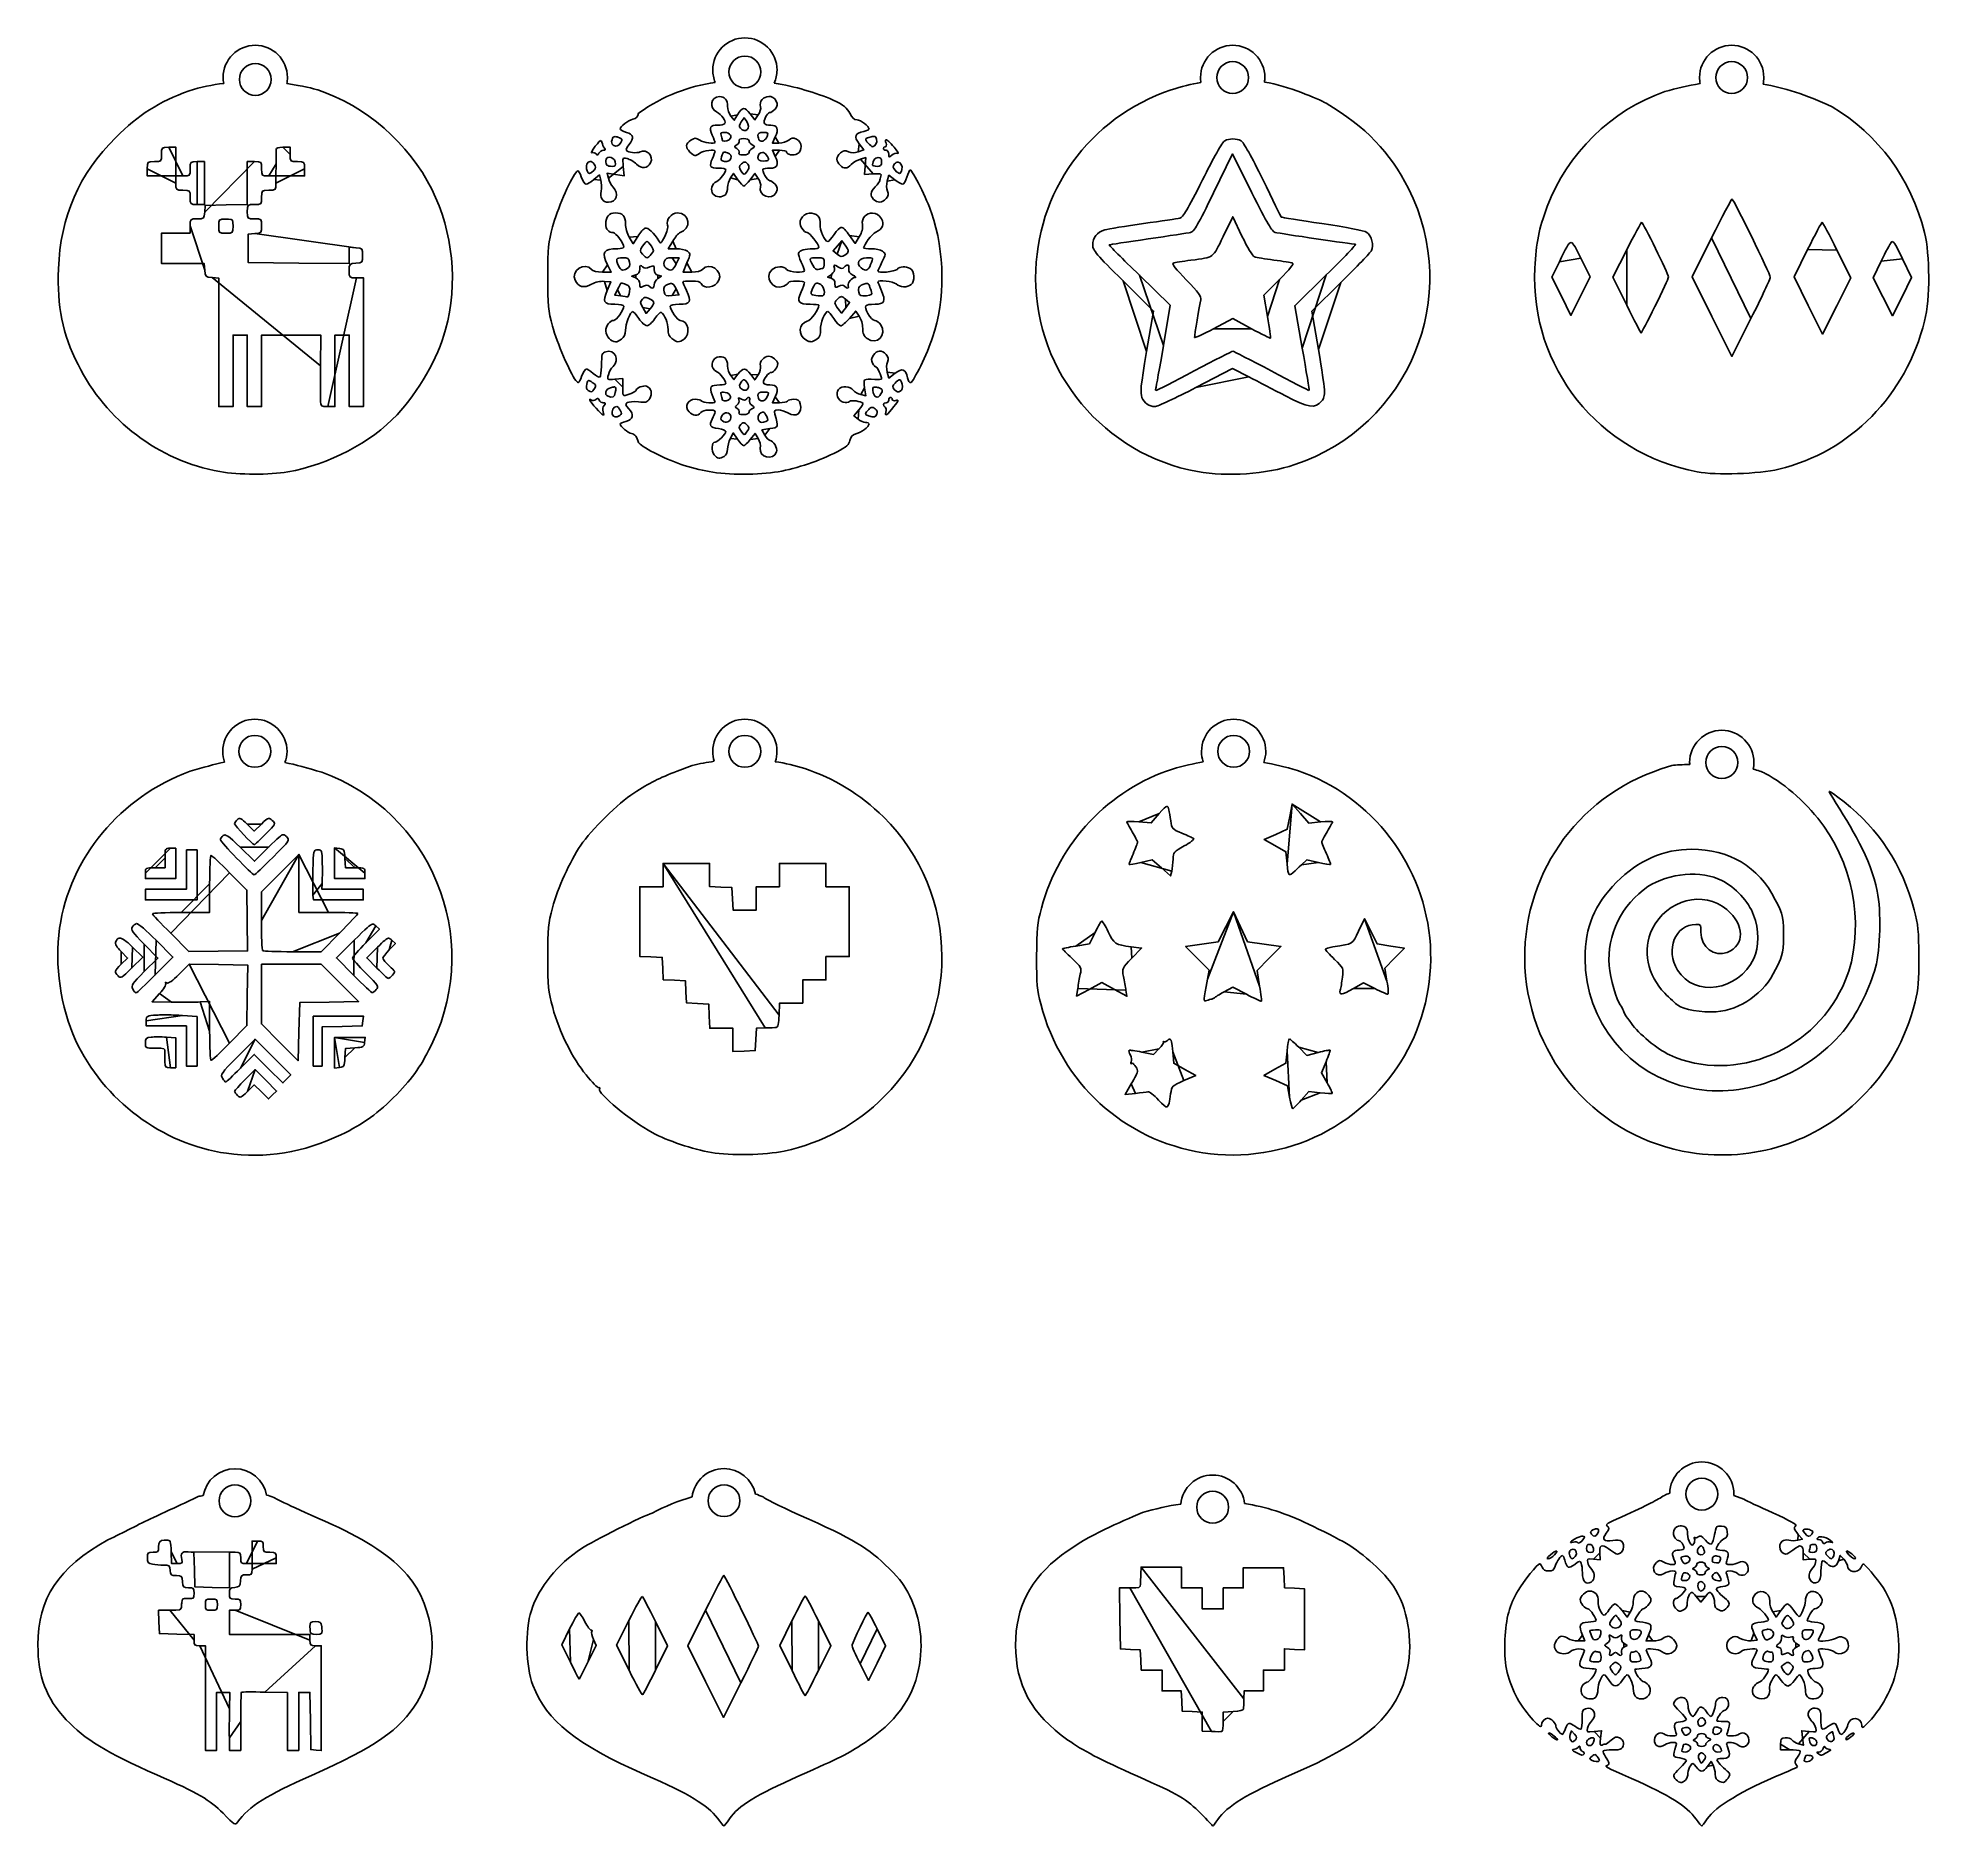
# Model space of a CAD drawing. Extents: x 10 to 298, y 10 to 282.
import ezdxf

# ---------------------------------------------------------------- set-up
doc = ezdxf.new("R2010")
doc.units = 0
doc.layers.add('Layer_1', color=7, linetype='CONTINUOUS')

msp = doc.modelspace()

# ---------------------------------------------------------------- linework, layer by layer
at = {"layer": 'Layer_1', "color": 1}
for points in [[(43.198161, 281.165492), (43.198161, 281.165492)], [(117.729082, 282.294391), (117.729082, 282.294381)], [(117.729632, 279.523422), (117.729632, 279.523422)], [(191.993215, 281.165492), (191.993215, 281.165492)], [(267.955725, 281.165492), (267.955641, 281.165492)], [(43.198161, 278.383509), (43.198161, 278.383509)], [(191.993215, 278.674), (191.993215, 278.674)], [(267.957294, 278.674), (267.957294, 278.674)], [(121.353874, 273.378475), (121.353874, 273.378475)], [(115.606353, 270.393644), (116.107408, 269.741557), (116.608462, 270.589326)], [(117.604506, 270.129612), (117.17456, 269.515558)], [(118.0091, 269.552489), (117.604506, 270.129612)], [(118.536613, 270.750281), (119.264769, 269.795024), (119.76527, 270.556253)], [(30.014745, 265.632796), (31.102845, 265.632796), (31.102845, 263.456047), (31.102845, 261.279299), (32.191494, 261.279299)], [(30.014745, 265.632796), (30.014745, 265.632796)], [(47.414409, 265.632796), (47.414973, 265.632796), (48.514646, 265.632796), (48.514646, 264.544146)], [(47.414414, 265.632796), (47.414409, 265.632796)], [(95.81662, 266.654198), (95.81662, 266.654198)], [(97.987858, 267.265496), (97.987858, 267.265496)], [(114.663773, 267.910419), (114.663773, 267.910419)], [(117.543874, 266.956264), (117.543874, 266.956264)], [(120.536422, 267.910419), (120.536422, 267.910419)], [(122.360394, 267.203761), (121.917214, 266.274412), (122.913812, 266.274412)], [(123.00311, 265.184108), (121.917214, 265.184108), (122.360394, 264.254759)], [(134.992593, 264.952056), (135.83044, 265.2442), (135.116065, 266.180715)], [(137.392035, 267.291391), (137.392035, 267.291404)], [(139.21324, 266.770505), (139.213249, 266.770505)], [(192.022978, 266.914923), (192.022978, 266.914923)], [(31.102845, 260.191199), (31.102845, 261.279299), (28.926646, 261.279299), (26.749898, 261.279299), (26.749898, 262.367948)], [(34.368243, 263.456047), (35.456343, 263.456047), (35.456343, 260.191199), (35.456343, 256.926351), (34.368243, 256.926351)], [(35.50762, 255.769903), (35.591956, 256.790201), (38.789006, 256.866822), (41.986053, 256.94344), (41.986053, 260.199468), (41.986053, 263.456047), (43.074153, 263.456047)], [(45.250902, 261.279299), (46.33845, 261.279299), (46.370971, 263.115947)], [(50.691395, 262.367948), (50.691395, 261.279299), (48.514646, 261.279299), (46.33845, 261.279299), (46.33845, 260.191199)], [(94.166834, 263.470932), (94.166834, 263.470932)], [(99.224234, 262.688756), (99.358179, 261.294183), (98.058413, 261.489311), (96.758647, 261.683892), (96.94992, 260.91274)], [(97.084967, 264.134594), (97.084967, 264.134594)], [(114.562901, 264.891963), (114.562901, 264.891963)], [(117.684434, 263.381084), (117.684434, 263.381084)], [(120.3909, 264.850071), (120.3909, 264.850071)], [(137.278483, 261.589641), (135.94785, 261.503651), (136.037145, 262.785778), (136.126443, 264.067905), (135.313951, 263.834742)], [(138.02152, 264.093805), (138.02152, 264.093805)], [(141.042181, 263.37558), (141.042181, 263.37558)], [(191.943053, 264.616907), (189.085003, 258.718905)], [(194.899771, 258.71284), (191.943053, 264.616907)], [(95.79347, 260.64926), (95.582353, 261.430333), (94.734586, 260.717611)], [(116.674606, 260.696665), (115.987793, 261.661842), (115.540756, 260.978887)], [(119.76527, 260.902267), (119.264769, 261.663496), (118.528344, 260.697768)], [(140.549396, 260.692815), (139.647055, 261.380732), (139.40893, 260.488314)], [(267.988161, 257.763098), (267.988161, 257.763106)], [(35.50762, 246.927308), (35.423283, 247.947606), (32.174423, 247.947606), (28.92611, 247.947606), (28.92611, 250.259954), (28.92611, 252.572853), (31.102859, 252.572853), (33.279608, 252.572853), (33.279608, 253.660952)], [(39.080584, 254.703253), (39.080584, 254.70332)], [(98.010458, 255.642581), (98.010458, 255.642581)], [(137.152806, 255.618338), (137.152806, 255.618338)], [(190.543519, 252.049218), (192.000931, 255.066571)], [(192.000931, 255.066571), (193.408735, 252.113711)], [(254.244712, 254.223198), (254.244712, 254.223198)], [(281.736021, 254.223763), (281.736021, 254.223763)], [(43.141951, 252.52104), (42.121653, 252.436703), (42.121653, 250.259954), (42.121653, 248.083756), (49.8078, 248.011546), (57.493944, 247.938787), (57.493944, 249.183982), (57.493944, 250.429178), (58.514242, 250.344841)], [(100.139802, 251.956054), (100.725193, 250.964415), (101.434606, 252.07236)], [(102.825894, 251.281362), (102.825875, 251.281362)], [(106.755489, 251.346959), (106.066469, 250.190511), (107.256543, 250.190511)], [(132.512675, 251.417511), (131.840193, 250.646912), (131.167711, 249.876866), (131.785622, 249.369747)], [(133.003256, 250.73566), (132.512675, 251.417511)], [(133.658652, 252.236633), (134.538943, 251.011281), (135.148588, 252.021659)], [(243.523575, 251.136387), (243.523575, 251.136387)], [(270.898027, 239.589539), (267.984303, 233.802871), (264.957029, 239.864034), (261.930306, 245.924646), (264.892536, 251.843596)], [(292.411968, 251.276395), (292.411968, 251.276395)], [(99.113992, 248.827897), (99.113992, 248.827897)], [(107.269221, 247.873743), (107.723974, 248.827897), (106.669499, 248.827897)], [(108.911291, 248.034706), (108.324797, 246.646748), (109.631178, 246.646748)], [(128.723621, 248.827897), (128.723621, 248.827897)], [(136.238892, 248.827897), (136.238892, 248.827897)], [(244.99973, 248.739702), (246.410288, 245.904252), (244.944606, 242.982259), (243.478375, 240.060268), (242.039702, 242.953046), (240.601032, 245.846374), (241.72992, 248.189039)], [(251.975358, 241.597061), (249.854283, 245.849134), (251.979216, 250.035616)], [(283.986647, 250.001453), (286.092279, 245.779146), (283.948039, 241.497304), (281.804372, 237.216016), (279.62597, 241.565656), (277.447567, 245.915296), (279.519586, 250.069804)], [(293.968029, 248.682377), (295.357663, 245.794008), (293.904642, 242.897372), (292.451649, 240.001287), (290.978251, 242.878079), (289.504854, 245.755422), (290.715869, 248.288257)], [(53.139896, 232.370813), (53.172416, 237.064412), (48.667334, 237.064412), (44.162252, 237.064412), (44.162252, 231.622815), (44.162252, 226.181217), (43.074153, 226.181217), (41.985503, 226.181217), (41.985503, 231.622815), (41.985503, 237.064412), (40.897404, 237.064412), (39.809304, 237.064412), (39.809304, 231.622815), (39.809304, 226.181217), (38.721205, 226.181217), (37.632555, 226.181217), (37.632555, 235.959777), (37.632555, 245.737784), (36.612257, 245.82267)], [(58.582044, 245.770857), (59.670693, 245.770857), (59.670693, 235.976312), (59.670693, 226.181217), (58.582044, 226.181217), (57.493944, 226.181217), (57.493944, 231.622815), (57.493944, 237.064412), (56.405845, 237.064412), (55.317195, 237.064412), (55.317195, 231.622815), (55.317195, 226.181217), (54.229096, 226.181217)], [(96.049784, 246.646748), (97.384828, 246.646748), (96.834164, 247.726578)], [(96.779043, 243.85925), (97.339077, 245.147442), (96.347991, 245.235084)], [(98.948076, 244.96003), (98.948076, 244.96003)], [(101.122068, 246.215687), (100.508565, 246.021109), (101.122068, 245.747156)], [(101.864005, 247.633414), (101.864005, 247.633414)], [(104.472353, 245.642424), (105.029082, 246.032133), (104.472353, 246.177655)], [(106.546026, 244.888385), (106.546026, 244.888385)], [(128.670705, 244.974903), (128.670705, 244.974903)], [(130.904228, 246.295613), (130.311675, 245.880549), (130.880527, 245.700302)], [(133.37698, 247.720505), (133.37698, 247.720505)], [(136.25653, 244.905459), (136.25653, 244.905459)], [(178.888071, 234.546462), (179.938135, 240.705739), (175.313439, 245.286338)], [(177.807688, 246.150093), (182.497978, 241.602568), (181.450118, 235.449903)], [(199.118773, 245.497474), (196.743035, 243.110712), (197.294252, 239.886103)], [(202.583161, 235.06791), (201.433326, 241.520988), (206.235514, 246.201907)], [(208.447541, 245.053175), (204.049396, 240.705739), (205.038274, 234.863962)], [(98.364339, 244.005876), (97.922814, 243.137162), (98.806965, 243.027471)], [(102.586096, 242.791011), (102.586096, 242.791011)], [(106.644694, 243.056145), (107.698066, 243.157017), (107.254889, 244.085816)], [(132.428892, 242.910072), (132.428892, 242.910072)], [(133.089797, 241.200754), (133.676291, 242.02427), (133.040188, 242.54186)], [(102.199144, 241.232724), (102.689725, 240.362356), (103.302675, 241.066258)], [(135.140319, 239.932405), (134.615563, 240.714578), (133.645975, 239.587343)], [(194.846304, 238.028508), (192.01802, 239.565846), (189.09713, 238.013624)], [(121.363243, 233.834313), (121.363243, 233.834313)], [(115.585407, 230.893027), (116.065514, 230.269054), (116.677914, 231.097528)], [(118.615437, 231.078789), (119.242168, 230.231569), (119.747631, 231.002168)], [(139.413341, 231.426591), (139.654771, 230.518739), (140.607824, 231.245791)], [(194.445571, 230.692365), (191.982189, 231.959057), (186.39893, 229.064072)], [(93.940836, 230.142816), (93.940836, 230.14281)], [(97.824699, 229.160553), (97.824699, 229.160544)], [(97.950926, 230.331318), (99.145962, 230.426678), (99.128323, 229.131873)], [(114.329187, 228.361288), (114.329187, 228.361288)], [(117.560409, 230.251951), (117.560409, 230.251951)], [(120.545242, 228.382229), (120.545242, 228.382229)], [(122.360394, 227.675584), (121.917214, 226.746235), (122.987125, 226.746235)], [(135.36742, 227.990315), (136.150147, 227.810066), (135.963835, 229.050303)], [(137.555193, 229.142905), (137.555193, 229.142905)], [(141.221878, 230.252516), (141.221878, 230.252516)], [(95.291865, 227.422575), (95.291865, 227.422575)], [(98.215509, 226.20108), (98.215509, 226.20108)], [(114.993951, 225.227634), (114.993951, 225.227634)], [(118.34094, 227.560861), (118.340931, 227.560928)], [(120.567289, 225.338414), (120.567289, 225.338428)], [(134.969992, 224.257483), (134.340507, 224.76736), (135.086852, 225.654816)], [(137.071766, 226.045638), (137.071777, 226.045638)], [(139.900615, 227.56423), (139.900615, 227.56423)], [(116.624997, 221.18778), (115.956374, 222.172251), (115.524771, 221.337711)], [(117.524581, 223.694154), (117.524581, 223.694154)], [(119.752042, 221.319522), (119.291227, 222.077441), (118.543778, 221.140929)], [(121.546798, 222.814969), (120.313729, 222.629761), (120.770136, 221.827742)], [(43.130363, 178.592045), (43.130363, 178.592045)], [(43.130363, 176.122601), (43.130363, 176.122601)], [(117.725224, 178.592045), (117.725224, 178.592045)], [(117.725224, 176.122601), (117.725224, 176.122601)], [(192.140939, 178.592045), (192.140939, 178.592045)], [(192.140939, 176.122601), (192.140939, 176.122601)], [(266.454131, 176.898712), (266.454131, 176.898712)], [(266.454131, 174.429268), (266.454131, 174.429268)], [(109.72323, 171.550824), (107.431829, 170.681004)], [(258.858933, 171.555783), (257.239462, 171.0189)], [(177.728866, 162.973357), (179.584257, 162.801376), (180.825592, 164.220206)], [(181.97653, 165.309406), (181.97653, 165.309412)], [(200.27357, 156.557207), (200.089465, 158.423621), (198.43196, 159.352971), (196.774455, 160.28232), (198.542755, 161.065046), (200.311602, 161.847773), (200.672099, 163.758285), (201.032593, 165.668805)], [(201.032593, 165.668805), (202.298184, 164.225724), (203.563773, 162.782642), (205.379478, 162.952416)], [(41.971708, 162.616724), (43.046577, 161.56666), (44.12696, 162.621685)], [(45.214506, 163.489299), (45.214506, 163.489299)], [(30.272713, 158.959412), (31.088513, 158.959412), (31.088513, 156.649268), (31.088513, 154.339126), (28.778369, 154.339126), (26.468227, 154.339126), (26.468227, 155.154373)], [(32.719007, 158.687663), (33.534257, 158.687663), (34.349504, 158.687663), (34.349504, 154.882624), (34.349504, 151.077586), (30.408866, 151.077586), (26.468227, 151.077586), (26.468227, 151.892833), (26.468227, 152.708079), (29.593619, 152.708079), (32.719007, 152.708079), (32.719007, 155.697871), (32.719007, 158.687663)], [(30.272713, 158.959412), (30.272713, 158.959412)], [(40.895736, 159.088946), (43.078547, 156.965114), (45.226633, 159.100523)], [(47.491026, 161.000011), (47.491026, 161.000011)], [(52.712152, 158.687663), (52.712137, 158.687663)], [(55.276942, 158.99524), (56.024391, 158.909252)], [(59.89723, 155.154373), (59.89723, 154.339126), (57.587086, 154.339126), (55.276942, 154.339126), (55.276942, 156.666907), (55.276942, 158.99524)], [(27.962572, 155.96962), (29.457467, 155.96962), (29.457467, 157.464517)], [(36.455697, 157.869659), (36.455697, 157.869659)], [(44.133575, 147.934542), (44.133575, 152.310087), (46.987768, 155.154359), (49.84141, 157.998092)], [(49.84141, 157.998092), (49.84141, 153.586716), (49.84141, 149.17534), (54.325545, 149.17534)], [(56.853969, 157.396716), (56.936101, 155.96962), (58.416664, 155.96962)], [(120.825257, 131.591022), (119.475332, 131.556848), (119.394303, 129.853591), (119.313274, 128.149785), (117.610021, 128.068756), (115.906214, 127.987727), (115.906214, 129.772012), (115.906214, 131.556848), (114.147284, 131.556848), (112.387806, 131.556848), (112.307328, 133.396804), (112.226852, 135.23621), (110.535723, 135.317238), (108.845147, 135.398267), (108.764118, 137.088843), (108.683639, 138.779419), (106.99251, 138.860448), (105.301934, 138.941477), (105.220905, 140.632056), (105.140427, 142.323185), (103.43662, 142.404211), (101.733367, 142.48524), (101.733367, 147.78738), (101.733367, 153.088969), (103.504972, 153.088969), (105.276577, 153.088969), (105.276577, 154.860574), (105.276577, 156.632182)], [(105.276577, 156.632182), (108.819789, 156.632182), (112.363002, 156.632182), (112.363002, 154.873805), (112.363002, 153.114877), (114.066258, 153.033849), (115.770062, 152.95282), (115.851091, 151.249013), (115.932119, 149.545757), (117.691047, 149.545757), (119.449424, 149.545757), (119.449424, 151.317365), (119.449424, 153.088969), (121.221032, 153.088969), (122.992636, 153.088969), (122.992636, 154.860574), (122.992636, 156.632182), (126.535849, 156.632182), (130.079612, 156.632182), (130.079612, 154.860574), (130.079612, 153.088969), (131.851217, 153.088969), (133.622824, 153.088969), (133.622824, 147.774152), (133.622824, 142.459335), (131.851217, 142.459335), (130.079612, 142.459335), (130.079612, 140.687727), (130.079612, 138.916122), (128.307454, 138.916122), (126.535849, 138.916122), (126.535849, 137.144517), (126.535849, 135.37291), (124.776921, 135.37291), (123.017991, 135.37291), (122.936965, 133.532953)], [(182.718464, 155.462503), (182.546487, 154.728283), (181.133722, 155.948674), (179.721507, 157.169065), (178.003369, 156.77219)], [(205.044339, 156.777143), (203.305805, 157.178979), (202.462996, 156.415545)], [(39.296109, 155.219967), (41.932572, 152.57248), (41.982731, 147.952195), (42.033444, 143.331907), (37.558678, 143.280644), (33.083362, 143.229381), (30.319018, 146.003098)], [(31.90376, 149.17534), (36.252297, 149.17534), (36.252297, 153.523879)], [(53.381317, 153.591678), (53.332812, 152.708079), (56.479149, 152.708079), (59.625484, 152.708079), (59.625484, 151.892833), (59.625484, 151.077586), (55.851315, 151.077586), (52.077143, 151.077586), (51.978475, 151.825032)], [(25.138145, 147.482557), (25.138145, 147.482557)], [(61.527174, 147.136948), (62.092168, 146.62597), (60.0433, 144.564975)], [(61.061397, 147.394916), (61.061397, 147.394916)], [(172.068436, 147.889905), (172.068436, 147.889905)], [(188.155653, 139.022506), (188.419133, 140.369126), (186.62107, 142.18042), (184.823557, 143.992264), (187.311741, 144.3489), (189.800478, 144.705536), (190.953071, 146.999142), (192.105111, 149.29275)], [(192.105111, 149.29275), (193.181633, 147.001349), (194.258159, 144.709394), (196.800913, 144.355515), (199.34367, 144.001634), (197.519146, 142.162781), (195.694625, 140.323926), (196.090949, 137.978504)], [(211.155661, 146.31729), (212.064617, 148.214021)], [(212.064617, 148.214021), (213.02759, 146.302405), (213.99001, 144.390793), (216.059272, 144.057308), (218.129087, 143.72327), (216.633089, 142.197506), (215.137642, 140.672295), (215.483254, 138.69729)], [(22.49617, 145.248478), (22.49617, 145.248478)], [(26.301209, 140.170687), (28.366613, 142.236642), (26.26538, 144.350003)], [(28.09321, 144.968465), (30.670142, 142.38051), (27.962572, 139.662467)], [(56.024391, 146.03121), (53.238547, 143.197411), (48.86741, 143.196846)], [(58.193424, 139.599628), (55.548691, 142.254834), (58.25571, 144.951379)], [(63.461386, 145.254545), (63.461386, 145.254545)], [(63.972364, 144.964057), (64.532397, 144.456937), (63.573835, 143.475225)], [(168.124491, 144.061166), (170.180522, 144.392997), (171.042624, 146.141451)], [(22.80044, 141.295162), (23.753492, 142.218447), (22.76406, 143.231579)], [(24.497632, 143.910679), (26.060328, 142.393182), (24.403926, 140.733472)], [(31.605553, 139.772715), (33.156675, 141.307289)], [(33.156675, 141.307289), (37.607186, 141.232323), (42.057698, 141.157359), (41.986589, 136.557467), (41.916034, 131.957025), (39.287839, 129.290795)], [(44.133575, 141.293517), (48.691021, 141.293517), (53.24847, 141.293517), (56.085023, 138.44649), (58.92213, 135.600014), (54.449568, 135.525047), (49.977006, 135.450083), (49.84141, 131.027684), (49.705257, 126.605834), (46.919416, 129.401598), (44.133575, 132.197912), (44.133575, 136.745438), (44.133575, 141.293517)], [(61.722852, 140.689934), (60.168426, 142.260896), (61.790103, 143.866035)], [(176.521703, 143.953128), (178.123534, 143.756343), (176.632497, 142.214044)], [(175.741734, 137.322557), (175.902688, 136.424077), (173.981703, 137.45871), (172.060167, 138.493339), (170.149102, 137.464221), (168.23804, 136.435654), (168.408917, 137.600371)], [(213.631721, 137.583283), (211.887125, 138.44373), (210.362464, 137.583283)], [(30.441937, 135.53497), (27.48577, 135.586233), (28.619619, 136.815994)], [(36.252297, 131.124689), (36.252297, 135.632526), (34.825201, 135.558112)], [(194.099409, 136.717876), (191.993215, 137.802115), (190.674157, 137.074512)], [(32.107711, 133.494368), (34.349504, 133.336721), (34.349504, 129.569165), (34.349504, 125.801608), (33.534257, 125.801608), (32.719007, 125.801608), (32.719007, 128.859198), (32.719007, 131.916791), (29.661417, 131.916791), (26.603275, 131.916791), (26.603275, 132.683529)], [(29.044056, 133.577587), (29.044621, 133.577587)], [(29.7838, 133.578716), (29.783786, 133.578704)], [(52.015401, 133.411685), (55.838632, 133.411685), (59.661309, 133.411685), (59.575319, 132.66424), (59.489329, 131.916791), (56.431739, 131.84017), (53.374146, 131.763002), (53.374146, 128.78258), (53.374146, 125.801608), (52.695049, 125.801608), (52.015401, 125.801608), (52.015401, 129.606647), (52.015401, 133.411685)], [(28.394186, 130.233931), (28.394175, 130.233931)], [(29.661417, 130.193141), (31.088513, 130.099985), (31.088513, 127.815196), (31.088513, 125.529859), (30.272713, 125.529859)], [(40.509334, 127.201696), (43.189342, 129.882254)], [(43.189342, 129.882254), (45.897464, 127.163661), (48.605584, 124.445618), (47.999797, 123.839834), (47.394012, 123.234046), (45.220571, 125.39481), (43.046577, 127.555574), (40.934321, 125.455996)], [(55.276942, 130.150145), (57.605275, 130.150145), (59.933058, 130.150145), (59.847068, 129.402696)], [(56.024391, 125.580019), (55.276942, 125.494031), (55.276942, 127.822365), (55.276942, 130.150145)], [(182.376149, 129.87675), (182.37616, 129.87675)], [(200.616425, 129.913674), (200.616425, 129.913674)], [(58.348313, 128.573668), (56.934997, 128.492089), (56.853418, 127.079324)], [(178.145022, 127.928206), (179.944739, 127.55834), (180.773767, 128.413276)], [(182.859025, 127.968443), (183.022737, 126.217784), (184.690715, 125.293397), (186.359241, 124.369009), (184.54795, 123.573605)], [(200.663279, 121.037454), (200.333652, 122.783154), (198.545509, 123.581863), (196.757919, 124.381127), (198.424794, 125.297796), (200.09222, 126.214468), (200.27412, 128.063794)], [(202.038562, 128.670132), (203.301397, 127.42659), (205.005754, 127.868113)], [(41.62775, 123.704243), (43.198714, 125.258669)], [(43.198714, 125.258669), (44.813223, 123.627622), (46.427731, 121.996025), (45.826909, 121.395202), (45.226083, 120.794376), (44.13633, 121.858222), (43.046577, 122.92262), (41.997063, 121.89791)], [(206.207402, 126.443224), (205.493027, 124.787922), (206.373318, 123.248931)], [(177.174895, 121.627815), (175.616057, 121.467412), (176.561942, 123.080817)], [(205.332073, 121.728679), (203.605116, 121.903964), (202.430476, 120.597586)], [(40.105293, 64.508123), (40.105293, 64.508129)], [(114.553532, 64.532936), (114.552428, 64.532936)], [(188.945545, 63.546259), (188.945545, 63.546259)], [(263.40757, 65.541121), (263.407562, 65.542211)], [(40.105293, 62.038696), (40.105293, 62.038696)], [(114.553532, 62.062939), (114.553532, 62.062939)], [(188.945545, 61.076826), (188.945545, 61.076826)], [(263.407562, 63.072213), (263.407562, 63.072213)], [(34.490062, 60.286369), (32.400407, 59.283704)], [(269.826458, 59.858642), (268.292428, 60.447891)], [(247.334126, 55.358513), (247.334126, 55.358518)], [(260.132793, 55.813269), (260.132793, 55.813269)], [(279.272653, 55.325995), (279.272642, 55.325995)], [(29.367621, 53.640369), (29.367618, 53.64038)], [(41.843825, 50.070159), (42.701518, 50.070159), (42.701518, 51.78554), (42.701518, 53.501473), (43.559208, 53.501473)], [(241.29501, 51.98287), (241.29501, 51.98287)], [(243.806348, 52.255733), (243.806348, 52.255733)], [(245.305103, 54.2616), (245.305103, 54.2616)], [(246.328709, 52.991046), (246.328709, 52.991046)], [(263.346929, 52.775522), (263.346929, 52.775522)], [(278.005944, 53.610617), (278.714254, 53.76606), (278.097446, 54.499727)], [(279.100108, 54.676113), (279.100672, 54.676113)], [(280.420823, 52.991046), (280.420823, 52.991046)], [(281.659954, 54.163482), (281.659954, 54.163482)], [(283.013178, 52.260136), (283.013178, 52.260136)], [(285.463347, 52.002174), (285.463347, 52.002174)], [(30.395085, 51.847276), (30.467294, 50.070159), (31.318922, 50.070159)], [(32.985797, 51.836252), (33.861127, 51.733727), (33.930579, 49.124825), (34.000034, 46.515923), (36.634841, 46.446468), (39.26965, 46.376463), (39.26965, 49.081278), (39.26965, 51.78554), (40.127894, 51.78554)], [(46.378122, 50.92785), (46.378122, 50.070159), (44.53982, 50.070159), (42.701518, 50.070159), (42.701518, 49.211916)], [(178.00778, 48.507385), (178.054632, 49.548144)], [(178.054632, 49.548144), (181.117186, 49.548144), (184.179187, 49.548144), (184.179187, 47.955683), (184.179187, 46.363221), (187.364108, 46.363221), (187.364108, 44.77131), (187.364108, 43.178851), (188.956569, 43.178851), (190.54903, 43.178851), (190.54903, 44.77131), (190.54903, 46.363221), (192.080306, 46.363221), (193.611582, 46.363221), (193.611582, 47.895047), (193.611582, 49.426876), (196.673583, 49.426876), (199.736134, 49.426876), (199.808897, 47.907174), (199.881657, 46.386922), (201.401355, 46.314716), (202.921057, 46.241953), (202.921057, 41.58694), (202.921057, 36.932478), (201.389782, 37.016264), (199.858506, 37.100047), (199.858506, 35.484988), (199.858506, 33.869926), (198.266044, 33.869926), (196.673583, 33.869926), (196.673583, 32.277465), (196.673583, 30.685006), (195.204043, 30.685006), (193.733951, 30.685006), (193.703084, 29.460204)], [(247.903532, 51.704502), (247.949833, 50.662705), (246.927881, 50.738775)], [(260.956309, 51.221643), (260.956309, 51.221632)], [(263.28795, 50.291182), (263.28795, 50.291182)], [(265.485084, 51.232666), (265.485093, 51.232666)], [(279.850314, 50.737121), (278.827811, 50.661604), (278.848752, 51.703399)], [(285.02181, 50.720583), (284.476105, 51.301565), (284.203253, 50.491277)], [(114.527624, 48.291914), (114.527624, 48.291914)], [(188.773014, 24.510777), (187.364108, 24.58409), (187.364108, 26.029928), (187.364108, 27.476317), (185.832832, 27.549077), (184.301556, 27.621837), (184.228796, 29.153112), (184.156034, 30.684388), (182.697521, 30.684388), (181.239555, 30.684388), (181.239555, 32.27685), (181.239555, 33.869311), (179.65867, 33.869311), (178.077786, 33.869311), (178.005023, 35.400587), (177.932263, 36.931862), (176.410908, 37.004072), (174.890105, 37.076832), (174.818449, 41.720821), (174.747341, 46.36426), (176.349175, 46.36426)], [(260.801417, 48.682701), (260.801417, 48.682727)], [(263.27858, 47.334455), (263.278578, 47.334455)], [(265.668647, 48.694862), (265.668647, 48.694862)], [(36.512472, 44.677601), (36.512472, 44.677601)], [(102.122523, 45.043053), (102.122523, 45.043053)], [(126.911227, 45.141168), (126.911227, 45.141168)], [(246.310525, 45.884248), (246.31052, 45.884205)], [(246.31052, 45.884205), (246.31052, 45.883076)], [(263.948855, 45.038665), (263.26535, 44.22011), (262.575779, 45.039768)], [(280.226242, 45.835717), (280.226242, 45.8357)], [(33.877665, 38.418558), (33.877665, 39.268533), (31.242305, 39.337985), (28.607495, 39.40744), (28.535289, 41.184556), (28.463629, 42.961676), (30.190036, 42.961676)], [(40.127894, 42.961687), (39.26965, 42.961687), (39.26965, 41.123382), (39.26965, 39.285079), (45.39751, 39.285079), (51.52537, 39.285079), (51.52537, 38.427389)], [(52.355507, 41.245725), (52.355502, 41.245736)], [(92.471296, 42.560934), (92.471296, 42.560934)], [(100.106178, 33.82472), (98.196217, 37.668344), (100.076965, 41.407788)], [(104.119025, 41.242423), (105.949612, 37.545972), (104.119025, 33.849525)], [(117.128256, 31.913105), (114.476911, 26.647346), (111.750049, 32.096659), (109.023187, 37.545972), (111.734064, 42.962765)], [(124.90811, 33.782827), (123.027364, 37.614324), (124.904252, 41.378022)], [(128.929226, 41.355972), (130.817137, 37.570227), (128.925368, 33.774007)], [(136.472055, 42.682202), (136.472055, 42.682202)], [(250.278166, 42.192725), (250.278166, 42.192725)], [(251.269252, 42.928563), (252.055836, 41.93472), (252.514997, 42.689334)], [(274.213035, 42.711429), (274.717397, 41.914372), (275.42516, 42.913723)], [(276.461508, 42.158547), (276.461443, 42.158547)], [(39.267449, 27.948774), (39.308238, 30.461215), (38.308334, 30.461215), (37.308982, 30.461215), (37.308982, 26.048736), (37.308982, 21.636809), (36.451289, 21.636809), (35.593048, 21.636809), (35.593048, 29.602972), (35.593048, 37.569134), (34.735355, 37.569134)], [(52.383614, 37.569146), (53.241304, 37.569146), (53.241304, 29.587548), (53.241304, 21.605951), (52.444797, 21.682572), (51.648292, 21.759189), (51.581044, 26.109933), (51.514347, 30.461227), (50.662168, 30.461227), (49.80999, 30.461227), (49.80999, 26.048747), (49.80999, 21.636821), (48.951746, 21.636821), (48.094056, 21.636821), (48.094056, 26.03607), (48.094056, 30.435319), (44.641242, 30.509182)], [(91.163261, 35.047871), (89.865149, 37.679373), (91.05357, 40.116294)], [(94.690489, 38.531001), (95.111065, 37.597794), (93.833349, 35.060549)], [(137.880962, 40.115194), (139.162536, 37.538812), (137.845131, 34.913375), (136.528279, 32.287385), (135.25883, 34.816912)], [(244.568133, 38.295117), (245.596701, 38.286848), (245.227938, 39.169896)], [(247.711158, 39.977413), (247.711158, 39.977402)], [(249.348258, 39.188054), (249.348267, 39.18806)], [(251.549261, 37.331568), (252.041496, 37.595048), (251.549812, 37.939006)], [(253.341271, 40.002745), (253.341271, 40.002745)], [(255.298634, 39.173683), (254.927667, 38.285677), (255.97277, 38.293946)], [(270.936062, 38.331473), (271.823519, 38.409745), (271.336795, 39.493433)], [(273.501968, 40.068892), (273.501968, 40.068892)], [(275.633519, 39.171507), (275.633519, 39.171522)], [(277.725931, 37.307297), (278.262814, 37.595031), (277.732546, 37.966551)], [(279.56313, 40.002745), (279.56313, 40.002745)], [(247.215615, 36.716397), (247.215615, 36.716403)], [(250.278166, 35.056143), (250.278166, 35.056143)], [(253.351191, 36.716408), (253.351191, 36.716403)], [(273.407711, 36.722471), (273.407711, 36.722471)], [(276.516013, 35.034101), (276.516013, 35.034101)], [(279.666209, 36.81673), (279.666209, 36.81673)], [(260.162559, 29.709914), (260.162559, 29.711015)], [(40.985584, 26.007946), (40.985584, 21.636809), (40.127894, 21.636809), (39.26965, 21.636809), (39.248145, 23.536298)], [(192.080306, 27.549692), (190.54903, 27.476933), (190.54903, 26.032748)], [(263.418035, 26.599405), (263.418035, 26.599405)], [(240.108243, 24.302491), (240.108243, 24.302491)], [(243.559954, 24.592983), (243.362068, 24.057201)], [(244.022976, 24.080907), (243.559954, 24.592983)], [(246.757004, 23.559993), (246.757004, 23.559993)], [(247.011114, 24.508093), (248.148822, 24.635974), (247.989519, 23.471257)], [(261.057181, 25.127661), (261.057181, 25.127661)], [(263.388822, 24.197197), (263.388822, 24.197197)], [(265.556198, 25.204832), (265.556201, 25.204832)], [(278.154776, 22.619629), (278.884036, 22.410166), (278.75891, 23.52252), (278.633784, 24.63432), (279.769285, 24.506439)], [(279.92528, 23.559993), (279.92528, 23.559993)], [(283.272258, 24.451872), (283.272258, 24.451872)], [(286.484201, 24.288149), (286.484201, 24.288149)], [(244.806803, 22.303224), (244.806803, 22.303224)], [(247.145059, 20.99133), (247.145059, 20.99133)], [(260.87528, 22.593162), (260.87528, 22.593162)], [(263.301728, 21.245455), (263.301728, 21.245441)], [(265.605257, 22.508825), (265.605257, 22.508825)], [(276.786659, 21.744299), (275.397047, 21.744299), (275.397047, 22.60199)], [(279.484308, 20.887151), (279.484308, 20.887151)], [(282.097062, 22.26133), (282.097068, 22.26133)], [(265.132868, 19.386203), (264.810957, 19.964979), (264.267459, 19.200995)]]:
    msp.add_lwpolyline(points, close=True, dxfattribs=at)
for points in [[(43.198161, 281.165492), (40.494492, 281.165603), (38.302709, 278.973819), (38.302819, 276.27015)], [(48.092953, 276.27015), (48.093063, 278.973604), (45.901616, 281.165299), (43.198161, 281.165492)], [(117.729082, 282.294381), (115.025413, 282.294492), (112.83363, 280.102707), (112.83374, 277.399039)], [(115.307042, 277.101382), (115.307116, 278.439223), (116.391792, 279.523653), (117.729632, 279.523422)], [(122.624424, 277.399048), (122.624534, 280.102717), (120.432751, 282.294502), (117.729082, 282.294391)], [(117.729632, 279.523422), (119.067258, 279.523351), (120.151601, 278.439009), (120.151675, 277.101382)], [(191.993215, 281.165492), (189.289761, 281.165299), (187.098313, 278.973604), (187.098424, 276.27015)], [(196.888557, 276.27015), (196.888667, 278.973819), (194.696884, 281.165603), (191.993215, 281.165492)], [(267.955641, 281.165492), (265.252186, 281.165299), (263.060739, 278.973604), (263.060849, 276.27015)], [(272.851067, 276.27015), (272.851177, 278.973819), (270.659394, 281.165603), (267.955725, 281.165492)], [(40.776121, 275.960918), (40.77589, 277.298758), (41.86032, 278.383436), (43.198161, 278.383509)], [(43.198161, 278.383509), (44.536002, 278.383436), (45.620432, 277.298758), (45.620201, 275.960918)], [(112.83374, 277.399039), (112.835151, 276.754767), (112.963949, 276.117133), (113.212423, 275.522702)], [(117.729632, 274.679343), (116.391792, 274.679112), (115.307116, 275.763542), (115.307042, 277.101382)], [(120.151675, 277.101382), (120.151601, 275.763756), (119.067258, 274.679414), (117.729632, 274.679343)], [(122.197786, 275.409161), (122.477829, 276.035245), (122.623185, 276.713189), (122.624424, 277.399048)], [(189.570622, 276.25196), (189.570696, 277.589801), (190.655375, 278.674232), (191.993215, 278.674)], [(191.993215, 278.674), (193.330841, 278.673926), (194.415181, 277.589585), (194.415255, 276.25196)], [(265.534702, 276.25196), (265.534775, 277.589801), (266.619454, 278.674232), (267.957294, 278.674)], [(267.957294, 278.674), (269.29492, 278.673926), (270.379261, 277.589585), (270.379334, 276.25196)], [(33.143444, 274.234512), (28.482967, 272.533409), (25.462257, 270.614947), (21.959286, 267.133205)], [(38.391564, 275.361196), (36.686067, 275.141963), (34.919468, 274.783869), (33.143444, 274.234512)], [(38.302819, 276.27015), (38.303948, 275.965062), (38.333722, 275.660753), (38.391564, 275.361196)], [(43.198161, 273.538878), (41.860535, 273.538951), (40.776195, 274.623293), (40.776121, 275.960918)], [(45.620201, 275.960918), (45.620127, 274.623293), (44.535787, 273.538951), (43.198161, 273.538878)], [(47.998696, 275.321508), (48.060904, 275.633902), (48.092473, 275.951622), (48.092953, 276.27015)], [(52.704421, 274.373969), (52.144803, 274.556335), (50.42386, 275.007429), (47.998696, 275.321508)], [(70.073766, 259.238699), (66.607061, 266.198932), (59.926629, 272.020332), (52.704421, 274.373969)], [(113.212423, 275.522702), (109.306749, 274.959796), (105.33527, 273.520177), (101.512881, 270.816426)], [(131.177081, 272.831679), (128.46144, 273.958657), (125.419296, 274.902869), (122.197786, 275.409161)], [(182.609877, 274.378379), (170.118811, 270.115601), (161.993323, 258.823539), (161.993323, 245.72731)], [(187.16016, 275.515536), (185.715213, 275.252587), (184.206032, 274.877997), (182.609877, 274.378379)], [(187.098424, 276.27015), (187.099552, 276.017395), (187.120126, 275.765103), (187.16016, 275.515536)], [(191.993215, 273.82992), (190.655375, 273.829687), (189.570696, 274.914118), (189.570622, 276.25196)], [(194.415255, 276.25196), (194.415181, 274.914334), (193.330841, 273.829993), (191.993215, 273.82992)], [(196.832333, 275.570106), (196.867811, 275.801807), (196.886601, 276.035757), (196.888557, 276.27015)], [(202.478431, 273.965519), (200.58194, 274.681127), (198.723631, 275.225646), (196.832333, 275.570106)], [(206.232757, 272.332268), (205.682102, 272.659036), (203.992624, 273.394166), (202.478431, 273.965519)], [(257.765324, 274.121513), (249.62568, 271.279165), (242.928259, 264.723784), (239.883899, 256.618774)], [(263.156759, 275.326469), (261.282558, 275.033582), (259.509853, 274.596216), (257.765324, 274.121513)], [(263.060849, 276.27015), (263.06226, 275.953227), (263.094315, 275.637183), (263.156759, 275.326469)], [(267.957294, 273.82992), (266.619454, 273.829687), (265.534775, 274.914118), (265.534702, 276.25196)], [(270.379334, 276.25196), (270.379261, 274.914334), (269.29492, 273.829993), (267.957294, 273.82992)], [(272.742479, 275.254811), (272.813972, 275.588546), (272.850367, 275.928843), (272.851067, 276.27015)], [(283.233763, 271.818535), (279.259007, 273.657346), (275.817522, 274.721284), (272.742479, 275.254811)], [(101.512881, 270.816426), (101.450143, 270.289494), (101.227486, 270.045351), (100.694877, 269.919598)], [(113.408104, 271.01762), (112.221755, 271.606781), (112.549085, 273.36249), (113.845219, 273.36249)], [(114.684169, 269.272473), (114.911302, 269.639979), (114.186614, 270.631004), (113.408104, 271.01762)], [(113.845219, 273.36249), (114.666203, 273.36249), (115.091924, 272.857604), (115.099234, 271.876413)], [(115.099234, 271.876413), (115.10262, 271.419115), (115.330735, 270.752083), (115.606353, 270.393644)], [(116.608462, 270.589326), (117.324059, 271.800773), (117.710562, 271.833275), (118.536613, 270.750281)], [(119.76527, 270.556253), (120.040344, 270.975051), (120.198715, 271.52764), (120.117497, 271.78436)], [(120.117497, 271.78436), (119.833881, 272.68087), (120.592534, 273.342833), (121.353874, 273.378475)], [(121.501047, 270.90903), (121.110135, 270.90903), (120.475462, 269.606343), (120.694069, 269.252628)], [(121.353874, 273.378475), (121.810678, 273.399867), (122.268482, 273.195583), (122.502605, 272.681738)], [(122.318501, 271.455284), (122.046571, 271.154808), (121.678641, 270.90903), (121.501047, 270.90903)], [(122.502605, 272.681738), (122.758762, 272.119529), (122.72702, 271.906699), (122.318501, 271.455284)], [(133.701096, 270.820846), (133.314262, 271.630039), (132.827519, 272.017829), (131.177081, 272.831679)], [(134.811795, 269.818185), (134.352493, 269.818185), (134.049437, 270.09217), (133.701096, 270.820846)], [(218.748102, 259.388079), (215.999785, 264.859587), (212.195689, 268.79376), (206.232757, 272.332268)], [(297.309032, 252.68034), (295.272629, 260.837674), (290.340711, 267.543983), (283.233763, 271.818535)], [(100.694877, 269.919598), (99.96299, 269.746785), (98.73696, 268.813392), (98.73696, 268.429112)], [(98.73696, 268.429112), (98.73696, 268.31694), (99.16635, 268.08361), (99.691114, 267.910419)], [(112.767593, 267.47992), (112.253497, 268.710361), (112.410988, 269.000723), (113.593866, 269.000723)], [(113.593866, 269.000723), (114.100935, 269.000723), (114.591685, 269.122802), (114.684169, 269.272473)], [(117.17456, 269.515558), (116.856942, 269.062072), (116.822584, 268.807474), (117.042819, 268.542112)], [(117.042819, 268.542112), (117.809422, 267.618404), (118.706649, 268.55659), (118.0091, 269.552489)], [(120.694069, 269.252628), (120.779788, 269.11393), (121.214693, 269.000723), (121.66035, 269.000723)], [(121.66035, 269.000723), (122.698386, 269.000726), (122.931699, 268.401805), (122.360394, 267.203761)], [(135.116065, 266.180715), (134.296599, 267.25509), (134.488185, 267.755628), (135.83044, 268.050437)], [(136.629151, 268.391089), (136.629151, 268.830057), (135.370796, 269.818185), (134.811795, 269.818185)], [(135.83044, 268.050437), (136.269882, 268.146952), (136.629151, 268.300213), (136.629151, 268.391089)], [(21.959286, 267.133205), (16.357401, 261.565291), (13.531754, 255.090938), (13.230792, 247.131256)], [(28.926646, 264.544146), (28.926646, 265.63246), (28.92644, 265.632796), (30.014745, 265.632796)], [(46.358835, 265.292697), (46.329879, 265.515923), (46.69249, 265.632729), (47.414414, 265.632796)], [(46.370971, 263.115947), (46.388751, 264.126037), (46.383107, 265.105643), (46.358835, 265.292697)], [(94.963892, 265.784381), (94.464556, 265.153936), (94.238101, 264.707923), (94.46063, 264.793296)], [(95.81662, 266.654198), (95.682141, 266.649993), (95.440424, 266.386048), (94.963892, 265.784381)], [(95.516759, 264.740379), (95.653439, 264.984538), (95.957827, 265.184107), (96.193652, 265.184107)], [(95.970409, 266.398435), (95.93928, 266.566156), (95.897336, 266.656727), (95.81662, 266.654198)], [(96.345787, 265.524758), (96.193669, 265.712177), (96.02468, 266.105527), (95.970409, 266.398435)], [(96.193652, 265.184107), (96.50246, 265.184107), (96.545092, 265.279324), (96.345787, 265.524758)], [(97.502788, 266.796963), (97.383606, 266.421503), (97.450066, 266.121186), (97.685242, 265.972345)], [(97.987858, 267.265496), (97.738627, 267.2767), (97.611049, 267.138119), (97.502788, 266.796963)], [(97.685242, 265.972345), (98.155876, 265.674457), (98.48793, 265.78169), (98.843897, 266.346069)], [(98.281657, 267.205965), (98.167808, 267.240921), (98.070944, 267.261757), (97.987858, 267.265496)], [(98.843897, 266.346069), (99.166276, 266.857151), (99.10281, 266.953861), (98.281657, 267.205965)], [(100.103424, 266.080935), (99.805594, 265.702315), (99.619836, 265.29907), (99.690563, 265.184659)], [(99.690563, 265.184659), (99.908634, 264.831842), (101.294167, 264.675494), (101.800615, 264.946534)], [(99.691114, 267.910419), (100.777331, 267.551932), (100.884728, 267.074191), (100.103424, 266.080935)], [(101.800615, 264.946534), (102.776765, 265.468953), (103.902945, 264.269656), (103.370476, 263.274697)], [(109.368249, 264.911256), (108.640821, 265.638664), (108.681455, 266.168635), (109.504951, 266.708218)], [(109.504951, 266.708218), (110.133037, 267.119741), (110.238961, 267.120578), (110.858184, 266.714834)], [(110.858184, 266.714834), (111.437982, 266.334931), (113.184864, 266.081625), (113.184864, 266.37749)], [(113.184864, 265.039139), (113.184864, 265.355984), (111.380222, 265.141953), (110.883539, 264.766287)], [(113.184864, 266.37749), (113.184864, 266.434146), (112.997265, 266.930245), (112.767593, 267.47992)], [(112.778066, 263.91962), (113.001981, 264.455501), (113.184864, 264.959357), (113.184864, 265.039139)], [(114.663773, 267.910419), (114.119903, 267.910419), (113.984693, 267.804874), (114.109802, 267.478817)], [(114.109802, 267.478817), (114.200819, 267.241652), (114.275167, 266.935183), (114.275167, 266.797515)], [(114.275167, 266.797515), (114.275167, 266.481477), (114.839123, 266.481001), (115.337359, 266.796414)], [(115.337359, 266.796414), (115.924296, 267.168073), (115.475529, 267.910421), (114.663773, 267.910419)], [(116.513102, 266.009277), (116.073851, 265.745373), (116.073851, 265.713148), (116.513102, 265.449242)], [(116.850995, 266.622228), (116.92139, 266.438775), (116.769233, 266.163175), (116.513102, 266.009277)], [(116.513102, 265.449242), (116.769233, 265.295346), (116.916115, 265.006347), (116.839421, 264.806525)], [(117.543874, 266.956264), (117.008653, 266.956264), (116.767548, 266.839711), (116.850995, 266.622228)], [(118.364632, 266.628842), (118.364632, 266.810944), (118.000673, 266.956264), (117.543874, 266.956264)], [(118.364082, 264.829676), (118.364364, 265.00964), (118.579051, 265.285792), (118.841435, 265.443178)], [(118.841435, 266.01534), (118.579051, 266.172727), (118.364632, 266.448878), (118.364632, 266.628842)], [(118.841435, 265.443178), (119.295782, 265.715703), (119.295782, 265.742815), (118.841435, 266.01534)], [(120.536422, 267.910419), (119.933638, 267.910419), (119.727238, 267.782833), (119.727238, 267.410467)], [(119.727238, 267.410467), (119.727238, 267.135585), (119.813366, 266.824382), (119.918508, 266.719242)], [(119.918508, 266.719242), (120.265015, 266.37273), (120.888715, 266.672977), (121.119056, 267.296916)], [(121.119056, 267.296916), (121.321793, 267.846081), (121.26078, 267.910419), (120.536422, 267.910419)], [(122.913812, 266.274412), (123.461834, 266.274412), (124.135013, 266.478271), (124.409812, 266.72696)], [(124.089005, 264.929998), (124.089005, 265.069828), (123.600419, 265.184108), (123.00311, 265.184108)], [(124.409812, 266.72696), (124.816441, 267.094949), (125.035666, 267.120929), (125.589411, 266.868622)], [(125.589411, 266.868622), (126.469236, 266.467751), (126.547067, 265.079002), (125.714537, 264.633444)], [(132.268488, 264.776217), (132.716744, 265.181878), (132.935252, 265.215773), (133.485021, 264.965284)], [(136.933424, 267.226899), (135.959974, 266.982582), (135.923384, 266.903647), (136.491348, 266.276052)], [(136.491348, 266.276052), (136.763557, 265.975265), (137.065467, 265.729247), (137.162176, 265.729247)], [(137.290059, 267.29084), (137.192269, 267.284546), (137.075065, 267.262447), (136.933424, 267.226899)], [(137.162176, 265.729247), (137.570904, 265.729247), (137.918732, 266.360332), (137.787256, 266.863097)], [(137.392035, 267.291404), (137.360533, 267.293662), (137.326728, 267.293097), (137.290059, 267.29084)], [(137.787256, 266.863097), (137.713178, 267.14636), (137.612535, 267.276077), (137.392035, 267.291391)], [(139.100791, 265.729259), (138.940752, 265.729259), (138.810303, 265.606895), (138.810303, 265.456959)], [(138.810303, 265.456959), (138.810303, 265.307025), (138.993852, 265.184107), (139.218752, 265.184107)], [(139.218752, 266.274411), (139.318021, 265.961647), (139.267712, 265.729259), (139.100791, 265.729259)], [(139.213249, 266.770505), (139.119497, 266.751539), (139.119613, 266.586857), (139.218752, 266.274411)], [(140.445758, 265.662562), (139.7873, 266.429371), (139.36949, 266.802116), (139.21324, 266.770505)], [(139.218752, 265.184107), (139.455728, 265.184107), (139.627754, 264.936968), (139.627754, 264.596512)], [(140.99091, 264.695731), (141.215813, 264.616251), (140.970533, 265.051438), (140.445758, 265.662562)], [(187.395527, 260.670207), (189.008718, 263.893797), (190.471682, 266.481753), (190.772271, 266.642623)], [(190.772271, 266.642623), (191.114739, 266.825895), (191.568457, 266.916554), (192.022978, 266.914923)], [(192.022978, 266.914923), (192.4775, 266.91323), (192.933221, 266.819556), (193.280301, 266.633803)], [(193.280301, 266.633803), (193.608712, 266.458044), (194.921799, 264.094776), (196.564992, 260.723674)], [(26.749898, 262.367948), (26.749898, 263.456262), (26.749663, 263.456047), (27.837997, 263.456047)], [(27.837997, 263.456047), (28.926302, 263.456047), (28.926646, 263.455833), (28.926646, 264.544146)], [(32.191494, 261.279299), (33.2798, 261.279299), (33.279594, 261.279581), (33.279594, 262.367948)], [(33.279594, 262.367948), (33.279594, 263.456262), (33.279599, 263.456047), (34.368243, 263.456047)], [(43.074153, 263.456047), (44.162458, 263.456047), (44.162252, 263.456262), (44.162252, 262.367948)], [(44.162252, 262.367948), (44.162252, 261.279634), (44.162258, 261.279299), (45.250902, 261.279299)], [(48.514646, 264.544146), (48.514646, 263.455833), (48.514655, 263.456047), (49.603299, 263.456047)], [(49.603299, 263.456047), (50.691632, 263.456047), (50.691395, 263.456262), (50.691395, 262.367948)], [(92.829036, 261.132125), (92.403668, 262.195203), (92.355083, 262.230509), (91.980715, 261.745628)], [(94.166834, 263.470932), (93.731111, 263.457583), (93.42591, 262.84443), (93.722554, 262.071395)], [(94.797423, 263.076261), (94.589679, 263.359477), (94.364869, 263.477002), (94.166834, 263.470932)], [(94.46063, 264.793296), (94.683106, 264.878668), (94.955504, 264.801816), (95.066417, 264.622419)], [(94.720805, 262.117146), (95.079171, 262.514382), (95.091752, 262.675082), (94.797423, 263.076261)], [(95.066417, 264.622419), (95.213229, 264.384853), (95.335827, 264.417088), (95.516759, 264.740379)], [(97.084967, 264.134594), (96.798342, 264.125987), (96.5558, 263.95424), (96.5558, 263.593851)], [(96.5558, 263.593851), (96.5558, 263.318967), (96.637709, 263.012501), (96.737701, 262.91255)], [(96.737701, 262.91255), (96.837664, 262.812592), (97.18863, 262.730649), (97.517672, 262.730649)], [(97.985653, 263.41195), (97.894891, 263.886846), (97.453492, 264.145669), (97.084967, 264.134594)], [(97.517672, 262.730649), (98.008824, 262.730649), (98.092616, 262.852445), (97.985653, 263.41195)], [(99.799702, 263.917416), (99.094541, 264.082922), (99.090968, 264.075593), (99.224234, 262.688756)], [(101.232863, 263.077915), (100.834619, 263.448007), (100.189733, 263.825866), (99.799702, 263.917416)], [(103.370476, 263.274697), (102.906164, 262.407163), (102.040526, 262.327373), (101.232863, 263.077915)], [(110.883539, 264.766287), (110.192208, 264.243386), (110.019589, 264.259904), (109.368249, 264.911256)], [(113.746001, 262.457796), (112.414166, 262.457796), (112.262982, 262.686879), (112.778066, 263.91962)], [(113.43787, 260.455783), (114.036802, 260.75325), (114.786396, 261.734605), (114.810949, 262.253295)], [(114.810949, 262.253295), (114.816311, 262.365747), (114.336861, 262.457796), (113.746001, 262.457796)], [(114.161065, 264.182549), (114.014704, 263.705888), (114.101578, 263.571332), (114.604241, 263.496837)], [(114.562901, 264.891963), (114.377594, 264.86916), (114.313465, 264.678953), (114.161065, 264.182549)], [(115.072775, 264.78172), (114.828963, 264.859108), (114.674097, 264.90564), (114.562901, 264.891963)], [(114.604241, 263.496837), (115.660404, 263.340331), (116.070515, 264.465041), (115.072775, 264.78172)], [(116.839421, 264.806525), (116.740768, 264.549398), (116.943186, 264.451957), (117.531746, 264.473039)], [(117.236847, 263.105474), (116.79413, 262.704845), (116.789818, 262.618118), (117.185584, 262.01407)], [(117.684434, 263.381084), (117.5609, 263.363896), (117.422354, 263.273365), (117.236847, 263.105474)], [(117.531746, 264.473039), (117.989152, 264.489408), (118.363808, 264.649706), (118.364082, 264.829676)], [(118.04107, 263.217372), (117.916336, 263.342106), (117.807966, 263.398265), (117.684434, 263.381084)], [(117.981538, 261.839885), (118.438823, 262.442492), (118.454376, 262.804069), (118.04107, 263.217372)], [(120.3909, 264.850071), (120.04239, 264.86246), (119.727238, 264.583802), (119.727238, 264.102074)], [(119.727238, 264.102074), (119.727238, 263.668513), (119.904947, 263.548653), (120.545242, 263.548653)], [(120.479095, 262.3007), (120.255436, 262.077042), (121.166647, 260.553956), (121.525301, 260.551696)], [(120.99393, 264.494537), (120.821639, 264.730159), (120.600007, 264.842643), (120.3909, 264.850071)], [(121.553413, 262.457796), (121.04893, 262.457796), (120.565508, 262.387114), (120.479095, 262.3007)], [(120.545242, 263.548653), (121.450687, 263.548653), (121.54338, 263.743121), (120.99393, 264.494537)], [(122.360394, 264.254759), (122.95271, 263.012657), (122.703567, 262.457796), (121.553413, 262.457796)], [(125.714537, 264.633444), (125.123338, 264.317045), (124.089005, 264.505753), (124.089005, 264.929998)], [(132.221083, 262.90925), (131.571944, 263.49671), (131.588566, 264.160892), (132.268488, 264.776217)], [(133.929851, 263.029968), (133.240007, 262.340124), (132.878203, 262.314566), (132.221083, 262.90925)], [(133.485021, 264.965284), (133.968098, 264.745193), (134.388654, 264.741531), (134.992593, 264.952056)], [(135.313951, 263.834742), (134.867165, 263.706602), (134.244396, 263.344513), (133.929851, 263.029968)], [(138.02152, 264.093805), (137.548561, 264.093805), (137.174303, 263.602247), (137.174303, 262.980901)], [(137.174303, 262.980901), (137.174303, 262.84323), (137.481321, 262.730649), (137.856158, 262.730649)], [(137.856158, 262.730649), (138.401374, 262.730649), (138.537459, 262.866736), (138.537459, 263.41195)], [(138.537459, 263.41195), (138.537459, 263.898891), (138.390235, 264.093805), (138.02152, 264.093805)], [(139.627754, 264.596512), (139.627754, 264.06044), (139.669777, 264.045299), (140.105107, 264.424533)], [(140.105107, 264.424533), (140.367492, 264.65311), (140.76601, 264.77521), (140.99091, 264.695731)], [(140.519077, 263.099971), (140.238663, 262.716479), (140.258199, 262.543485), (140.626564, 262.136447)], [(141.042181, 263.37558), (140.861553, 263.390228), (140.672391, 263.309642), (140.519077, 263.099971)], [(140.626564, 262.136447), (141.216219, 261.48488), (141.437905, 261.51023), (141.636392, 262.253304)], [(141.636392, 262.253304), (141.795638, 262.849442), (141.439561, 263.343348), (141.042181, 263.37558)], [(142.914658, 262.185506), (142.80364, 262.185506), (142.565727, 261.694938), (142.386044, 261.095202)], [(146.146435, 255.680614), (145.479835, 257.641186), (143.22208, 262.185506), (142.914658, 262.185506)], [(32.191494, 259.10255), (31.103161, 259.10255), (31.102845, 259.102832), (31.102845, 260.191199)], [(46.33845, 260.191199), (46.33845, 259.102885), (46.338685, 259.10255), (45.250351, 259.10255)], [(91.980715, 261.745628), (91.076052, 260.573997), (89.119543, 256.023454), (88.451834, 253.53748)], [(93.583647, 260.004337), (93.416656, 260.004337), (93.077222, 260.511871), (92.829036, 261.132125)], [(94.734586, 260.717611), (94.268552, 260.325455), (93.750638, 260.004337), (93.583647, 260.004337)], [(93.722554, 262.071395), (93.935971, 261.515228), (94.188195, 261.526711), (94.720805, 262.117146)], [(95.840875, 258.979077), (95.931242, 259.468008), (95.909745, 260.219622), (95.79347, 260.64926)], [(97.6665, 259.578249), (98.600599, 258.576945), (98.192689, 257.278578), (96.943855, 257.278578)], [(96.94992, 260.91274), (97.055302, 260.488343), (97.37773, 259.887782), (97.6665, 259.578249)], [(112.924689, 258.49015), (112.431562, 259.08438), (112.693058, 260.085823), (113.43787, 260.455783)], [(115.093171, 259.523679), (115.093171, 259.098584), (114.946216, 258.603372), (114.766299, 258.423452)], [(115.540756, 260.978887), (115.294715, 260.603354), (115.093171, 259.948768), (115.093171, 259.523679)], [(117.576397, 259.732038), (117.458019, 259.732038), (117.052231, 260.165926), (116.674606, 260.696665)], [(117.185584, 262.01407), (117.589435, 261.397722), (117.638113, 261.387285), (117.981538, 261.839885)], [(118.528344, 260.697768), (118.123152, 260.166516), (117.694735, 259.732038), (117.576397, 259.732038)], [(122.502605, 258.77678), (121.878276, 257.406529), (119.66371, 258.239743), (120.117497, 259.67416)], [(120.117497, 259.67416), (120.198715, 259.930883), (120.040344, 260.483466), (119.76527, 260.902267)], [(121.525301, 260.551696), (121.689481, 260.550849), (122.046571, 260.303713), (122.318501, 260.003236)], [(122.318501, 260.003236), (122.72702, 259.551822), (122.758762, 259.33899), (122.502605, 258.77678)], [(137.330299, 257.706882), (136.732402, 258.304775), (136.793712, 258.769265), (137.583305, 259.621251)], [(138.437137, 261.22639), (138.584915, 261.611488), (138.420797, 261.663093), (137.278483, 261.589641)], [(137.583305, 259.621251), (137.958141, 260.025704), (138.26516, 260.451354), (138.26516, 260.567136)], [(138.26516, 260.567136), (138.26516, 260.682912), (138.342449, 260.979643), (138.437137, 261.22639)], [(139.40893, 260.488314), (139.263219, 259.941435), (139.276715, 259.358624), (139.443104, 258.983497)], [(141.755453, 260.004346), (141.588208, 260.004346), (141.045602, 260.314341), (140.549396, 260.692815)], [(142.386044, 261.095202), (142.206359, 260.495466), (141.9227, 260.004346), (141.755453, 260.004346)], [(183.936101, 254.845515), (184.420513, 254.95353), (185.145711, 256.174469), (187.395527, 260.670207)], [(196.564992, 260.723674), (198.070837, 257.634353), (199.334572, 255.066659), (199.372883, 255.017493)], [(201.430571, 217.331457), (218.875675, 223.190675), (227.008701, 242.942381), (218.748102, 259.388079)], [(33.279594, 258.01445), (33.279594, 259.102764), (33.2798, 259.10255), (32.191494, 259.10255)], [(34.368243, 256.926351), (33.279938, 256.926351), (33.279594, 256.926136), (33.279594, 258.01445)], [(43.073602, 256.926351), (41.985297, 256.926351), (41.985503, 256.926069), (41.985503, 255.837701)], [(44.162252, 258.01445), (44.162252, 256.926136), (44.162246, 256.926351), (43.073602, 256.926351)], [(45.250351, 259.10255), (44.162187, 259.10255), (44.162252, 259.102764), (44.162252, 258.01445)], [(72.155705, 237.880762), (74.077525, 244.929135), (73.317543, 252.726043), (70.073766, 259.238699)], [(96.943855, 257.278578), (96.077715, 257.278578), (95.648738, 257.939836), (95.840875, 258.979077)], [(114.766299, 258.423452), (114.318666, 257.97578), (113.321691, 258.011845), (112.924689, 258.49015)], [(139.219864, 257.824842), (138.626091, 257.168732), (137.912986, 257.124194), (137.330299, 257.706882)], [(139.443104, 258.983497), (139.654049, 258.507924), (139.603903, 258.2492), (139.219864, 257.824842)], [(189.085003, 258.718905), (186.747827, 253.895217), (186.111329, 252.794601), (185.590299, 252.678136)], [(198.469442, 252.673175), (197.983594, 252.780272), (197.243508, 254.032774), (194.899771, 258.71284)], [(239.883899, 256.618774), (238.60493, 253.213788), (238.184298, 251.131115), (237.99323, 247.259139)], [(264.892536, 251.843596), (266.52165, 255.099131), (267.914653, 257.763098), (267.988161, 257.763098)], [(267.988161, 257.763106), (268.238591, 257.763106), (273.841252, 246.336114), (273.826633, 245.855202)], [(33.279608, 253.660952), (33.279608, 254.746444), (33.282458, 254.749602), (34.351172, 254.749602)], [(34.351172, 254.749602), (35.39339, 254.749602), (35.425493, 254.777838), (35.50762, 255.769903)], [(38.721191, 254.700498), (37.641042, 254.685597), (37.633092, 254.677328), (37.633092, 253.628934)], [(37.633092, 253.628934), (37.633092, 252.578054), (37.638454, 252.572805), (38.721191, 252.572805)], [(39.080584, 254.70332), (38.976444, 254.703885), (38.857194, 254.702474), (38.721191, 254.700498)], [(38.721191, 252.572805), (39.806392, 252.572805), (39.809841, 252.575345), (39.809841, 253.643816)], [(39.809841, 253.643816), (39.809841, 254.580867), (39.809846, 254.698604), (39.080584, 254.703253)], [(41.985503, 255.837701), (41.985503, 254.749388), (41.985297, 254.749602), (43.073602, 254.749602)], [(43.073602, 254.749602), (44.158831, 254.749602), (44.162252, 254.746639), (44.162252, 253.677491)], [(44.162252, 253.677491), (44.162252, 252.635258), (44.13399, 252.603144), (43.141951, 252.52104)], [(88.451834, 253.53748), (87.806053, 251.133209), (87.735952, 250.391676), (87.729743, 245.965435)], [(96.5558, 253.943183), (96.5558, 255.073686), (97.042972, 255.642581), (98.010458, 255.642581)], [(97.673665, 252.64397), (97.02176, 252.64397), (96.5558, 253.185594), (96.5558, 253.943183)], [(98.010458, 255.642581), (99.166863, 255.642581), (99.554411, 255.221986), (99.554411, 253.967988)], [(99.554411, 253.967988), (99.554411, 253.406808), (99.817956, 252.501575), (100.139802, 251.956054)], [(105.525728, 252.048106), (105.881497, 252.745446), (106.054319, 253.440492), (105.951816, 253.763487)], [(105.951816, 253.763487), (105.684185, 254.606735), (106.508155, 255.642581), (107.446713, 255.642581)], [(107.446713, 255.642581), (109.395345, 255.642581), (109.676497, 253.183616), (107.793426, 252.609243)], [(126.39088, 253.310952), (125.753134, 254.284277), (126.349038, 255.474281), (127.532446, 255.589676)], [(127.532446, 255.589676), (128.667169, 255.700324), (129.35699, 255.004835), (129.196564, 253.911775)], [(129.196564, 253.911775), (129.079221, 253.112281), (129.881548, 251.281376), (130.349157, 251.281376)], [(135.148588, 252.021659), (135.562594, 252.707634), (135.714799, 253.298709), (135.623184, 253.863269)], [(135.623184, 253.863269), (135.446877, 254.949712), (136.286243, 255.636381), (137.152806, 255.618338)], [(137.152806, 255.618338), (137.672744, 255.607501), (138.202422, 255.342904), (138.528639, 254.758994)], [(138.528639, 254.758994), (139.019921, 253.879635), (138.750277, 253.249297), (137.651657, 252.709576)], [(146.312901, 236.687941), (148.258942, 242.485091), (148.195964, 249.652626), (146.146435, 255.680614)], [(172.532006, 253.062884), (173.087013, 253.217782), (175.742239, 253.651811), (178.432214, 254.026961)], [(178.432214, 254.026961), (181.12219, 254.402113), (183.599003, 254.770348), (183.936101, 254.845515)], [(199.372883, 255.017493), (199.411195, 254.968321), (202.206998, 254.521736), (205.586183, 254.025307)], [(205.586183, 254.025307), (209.383686, 253.46743), (211.982439, 252.957556), (212.390383, 252.690263)], [(251.979216, 250.035616), (253.14787, 252.338143), (254.167457, 254.222634), (254.244712, 254.223198)], [(254.244712, 254.223198), (254.467323, 254.224609), (258.323704, 246.369566), (258.323704, 245.914731)], [(279.519586, 250.069804), (280.659194, 252.354684), (281.656663, 254.223763), (281.736021, 254.223763)], [(281.736021, 254.223763), (281.815371, 254.223763), (282.828294, 252.323803), (283.986647, 250.001453)], [(99.282112, 250.447929), (99.282112, 251.034124), (98.102869, 252.64397), (97.673665, 252.64397)], [(101.434606, 252.07236), (101.824948, 252.681842), (102.328345, 253.251516), (102.553022, 253.338499)], [(102.825875, 251.281362), (102.710446, 251.281362), (102.407858, 250.96387), (102.153943, 250.576357)], [(102.553022, 253.338499), (102.949657, 253.492093), (103.961356, 252.544157), (104.626695, 251.395467)], [(103.497276, 250.576357), (103.243417, 250.96387), (102.941323, 251.281362), (102.825894, 251.281362)], [(104.626695, 251.395467), (104.900507, 250.922731), (104.98214, 250.98252), (105.525728, 252.048106)], [(107.793426, 252.609243), (107.601853, 252.550803), (107.134654, 251.982788), (106.755489, 251.346959)], [(127.220458, 252.643982), (127.00442, 252.643982), (126.631251, 252.944102), (126.39088, 253.310952)], [(128.995924, 250.399982), (128.995924, 250.863433), (127.587127, 252.643982), (127.220458, 252.643982)], [(130.349157, 251.281376), (130.463891, 251.281376), (130.897613, 251.77194), (131.31323, 252.371679)], [(131.31323, 252.371679), (131.728848, 252.971416), (132.22874, 253.461983), (132.42393, 253.461983)], [(132.42393, 253.461983), (132.619123, 253.461983), (133.174647, 252.910597), (133.658652, 252.236633)], [(132.949239, 249.219266), (133.619923, 249.657664), (133.627108, 249.869345), (133.003256, 250.73566)], [(137.651657, 252.709576), (137.079589, 252.428539), (135.811147, 250.775693), (135.811147, 250.311237)], [(170.688192, 250.727935), (170.688192, 251.91135), (171.333349, 252.728349), (172.532006, 253.062884)], [(175.313439, 245.286338), (171.263268, 249.297278), (170.688192, 249.973428), (170.688192, 250.727935)], [(173.194018, 250.77479), (173.151625, 250.7324), (175.227954, 248.651206), (177.807688, 246.150093)], [(179.112415, 251.693666), (175.89988, 251.230582), (173.23641, 250.817185), (173.194018, 250.77479)], [(185.590299, 252.678136), (185.2399, 252.599802), (182.324954, 252.15675), (179.112415, 251.693666)], [(185.632742, 248.44813), (189.235898, 248.932624), (188.929984, 248.708147), (190.543519, 252.049218)], [(193.408735, 252.113711), (194.234915, 250.381445), (195.024516, 249.085142), (195.319246, 248.977297)], [(210.690437, 250.888892), (210.230206, 250.897528), (199.256588, 252.499659), (198.469442, 252.673175)], [(206.235514, 246.201907), (208.876722, 248.776213), (210.881606, 250.885308), (210.690437, 250.888892)], [(212.390383, 252.690263), (213.143713, 252.196676), (213.542908, 250.67534), (213.121296, 249.904973)], [(241.72992, 248.189039), (242.716485, 250.236318), (243.119252, 251.185875), (243.523575, 251.136387)], [(243.523575, 251.136387), (243.880327, 251.092719), (244.238024, 250.271283), (244.99973, 248.739702)], [(290.715869, 248.288257), (291.381914, 249.681286), (292.072935, 250.989713), (292.252118, 251.195919)], [(292.252118, 251.195919), (292.301478, 251.252744), (292.353182, 251.281794), (292.411968, 251.276395)], [(292.411968, 251.276395), (292.666674, 251.252998), (293.055322, 250.579388), (293.968029, 248.682377)], [(297.317216, 239.194309), (298.172152, 242.616513), (298.167891, 249.239608), (297.309032, 252.68034)], [(58.514242, 247.998869), (57.522175, 247.916765), (57.493944, 247.885204), (57.493944, 246.842971)], [(58.514242, 250.344841), (59.509132, 250.262497), (59.534544, 250.233064), (59.534544, 249.171855)], [(59.534544, 249.171855), (59.534544, 248.110646), (59.509172, 248.081213), (58.514242, 247.998869)], [(91.880394, 245.400999), (91.225356, 246.838653), (93.373078, 248.263176), (94.375193, 247.055747)], [(96.834164, 247.726578), (95.851353, 249.653019), (96.184178, 250.17789), (98.395756, 250.187203)], [(99.113992, 248.827897), (98.110466, 248.827897), (98.028752, 248.664558), (98.507654, 247.613571)], [(98.395756, 250.187203), (98.883013, 250.189179), (99.282112, 250.306566), (99.282112, 250.447929)], [(100.168464, 248.136672), (100.058003, 248.714277), (99.884769, 248.827897), (99.113992, 248.827897)], [(99.809074, 247.182519), (100.151071, 247.365464), (100.260356, 247.655808), (100.168464, 248.136672)], [(102.153943, 250.576357), (101.719462, 249.913016), (101.7201, 249.841509), (102.164978, 249.349903)], [(102.164978, 249.349903), (102.424876, 249.062714), (102.721873, 248.827902), (102.825336, 248.827902)], [(102.825336, 248.827902), (102.928798, 248.827902), (103.22637, 249.062714), (103.486241, 249.349903)], [(103.486241, 249.349903), (103.931305, 249.841509), (103.931946, 249.913016), (103.497276, 250.576357)], [(105.451865, 248.214394), (105.343943, 247.810299), (105.44368, 247.484736), (105.74456, 247.26024)], [(106.669499, 248.827897), (105.806548, 248.827897), (105.585977, 248.71649), (105.451865, 248.214394)], [(105.74456, 247.26024), (106.464848, 246.722866), (106.781146, 246.850134), (107.269221, 247.873743)], [(107.256543, 250.190511), (107.911073, 250.190511), (108.682872, 250.017667), (108.971924, 249.806313)], [(108.971924, 249.806313), (109.489237, 249.428031), (109.488436, 249.400737), (108.911291, 248.034706)], [(111.276556, 247.055747), (112.278643, 248.263176), (114.425843, 246.838653), (113.770805, 245.400999)], [(126.300478, 248.153781), (126.017175, 248.736225), (125.841441, 249.359208), (125.910219, 249.538434)], [(125.910219, 249.538434), (126.061072, 249.931552), (126.910163, 250.182191), (128.110118, 250.187214)], [(126.815314, 246.87055), (126.815314, 246.993712), (126.583784, 247.571339), (126.300478, 248.153781)], [(128.723621, 248.827897), (127.484367, 248.827897), (127.481076, 248.822281), (128.060509, 247.701765)], [(128.110118, 250.187214), (128.597403, 250.18919), (128.995924, 250.284849), (128.995924, 250.399982)], [(129.813925, 248.009893), (129.813925, 248.782278), (129.753473, 248.827897), (128.723621, 248.827897)], [(129.563673, 247.191891), (129.701344, 247.191891), (129.813925, 247.56009), (129.813925, 248.009893)], [(131.991777, 247.403005), (131.27863, 247.848371), (131.204437, 247.827492), (131.362289, 247.223861)], [(131.785622, 249.369747), (132.312565, 248.937546), (132.484399, 248.915417), (132.949239, 249.219266)], [(136.238892, 248.827897), (135.093927, 248.827897), (134.59508, 247.884482), (135.420887, 247.280636)], [(135.420887, 247.280636), (136.186658, 246.720693), (136.549807, 246.845001), (136.874992, 247.777833)], [(135.811147, 250.311237), (135.811147, 250.244841), (136.339738, 250.190522), (136.985787, 250.190522)], [(137.174303, 248.731986), (137.174303, 248.784579), (136.753558, 248.827897), (136.238892, 248.827897)], [(136.874992, 247.777833), (137.039596, 248.25001), (137.174303, 248.679394), (137.174303, 248.731986)], [(136.985787, 250.190522), (137.631833, 250.190522), (138.397629, 250.017099), (138.687389, 249.805221)], [(138.603053, 248.1626), (138.266983, 247.470862), (137.992307, 246.8467), (137.992307, 246.775743)], [(138.687389, 249.805221), (139.205688, 249.426233), (139.204192, 249.399922), (138.603053, 248.1626)], [(184.922775, 245.477078), (183.368786, 247.065126), (182.690795, 247.933419), (182.941708, 248.014324)], [(182.941708, 248.014324), (183.151509, 248.081975), (184.362477, 248.277321), (185.632742, 248.44813)], [(195.319246, 248.977297), (195.595548, 248.876193), (196.922159, 248.646809), (198.267145, 248.467423)], [(198.267145, 248.467423), (199.612134, 248.288031), (200.888741, 248.083307), (201.103701, 248.01267)], [(201.103701, 248.01267), (201.367463, 247.925996), (200.722114, 247.108277), (199.118773, 245.497474)], [(213.121296, 249.904973), (212.969551, 249.627709), (210.866507, 247.444266), (208.447541, 245.053175)], [(13.230792, 247.131256), (13.013989, 241.397937), (13.849026, 237.319622), (16.210662, 232.575315)], [(36.612257, 245.82267), (35.647396, 245.902534), (35.587432, 245.962418), (35.50762, 246.927308)], [(57.493944, 246.842971), (57.493944, 245.773908), (57.496766, 245.770857), (58.582044, 245.770857)], [(87.729743, 245.965435), (87.723816, 241.497262), (87.787302, 240.819889), (88.445219, 238.39284)], [(94.388974, 244.787499), (93.239031, 244.151424), (92.350689, 244.368797), (91.880394, 245.400999)], [(94.375193, 247.055747), (94.592278, 246.794119), (95.195497, 246.646748), (96.049784, 246.646748)], [(96.347991, 245.235084), (95.730687, 245.289804), (94.99197, 245.121015), (94.388974, 244.787499)], [(98.869802, 244.95066), (98.834694, 244.908982), (98.607304, 244.48374), (98.364339, 244.005876)], [(98.507654, 247.613571), (98.853123, 246.855257), (99.066265, 246.784997), (99.809074, 247.182519)], [(98.948076, 244.96003), (98.906138, 244.964009), (98.878579, 244.961159), (98.869802, 244.95066)], [(99.608981, 244.76931), (99.330343, 244.875259), (99.073891, 244.948075), (98.948076, 244.96003)], [(101.735571, 247.107555), (101.735571, 246.624732), (101.547236, 246.350824), (101.122068, 246.215687)], [(101.122068, 245.747156), (101.509841, 245.573939), (101.735571, 245.233901), (101.735571, 244.823319)], [(101.864005, 247.633414), (101.759216, 247.638183), (101.735571, 247.478945), (101.735571, 247.107555)], [(102.152289, 247.458128), (102.018883, 247.568841), (101.926884, 247.630549), (101.864005, 247.633414)], [(103.242593, 247.41844), (102.727622, 247.183817), (102.471144, 247.193511), (102.152289, 247.458128)], [(103.916178, 247.024322), (103.916178, 247.671093), (103.863735, 247.701463), (103.242593, 247.41844)], [(104.472353, 246.177655), (104.094204, 246.276537), (103.916178, 246.547722), (103.916178, 247.024322)], [(103.916178, 244.722997), (103.916178, 245.014363), (104.166368, 245.428107), (104.472353, 245.642424)], [(106.546026, 244.888385), (106.458368, 244.895582), (106.36184, 244.880116), (106.250023, 244.846492)], [(107.254889, 244.085816), (106.990363, 244.640515), (106.808916, 244.866837), (106.546026, 244.888385)], [(109.611885, 245.283592), (108.878249, 245.283592), (108.277945, 245.225564), (108.277945, 245.154608)], [(108.277945, 245.154608), (108.277945, 245.083652), (108.541292, 244.483472), (108.863336, 243.820665)], [(111.08804, 244.912622), (110.994766, 245.1557), (110.485645, 245.283592), (109.611885, 245.283592)], [(109.631178, 246.646748), (110.459698, 246.646748), (111.061333, 246.796382), (111.276556, 247.055747)], [(113.770805, 245.400999), (113.267405, 244.296147), (111.451458, 243.96553), (111.08804, 244.912622)], [(123.664568, 244.508593), (122.047133, 243.771637), (120.560894, 245.836242), (121.861543, 247.013315)], [(121.861543, 247.013315), (122.482929, 247.575663), (123.639159, 247.597789), (124.089005, 247.055759)], [(124.361854, 245.054848), (124.361854, 244.92898), (124.04797, 244.68328), (123.664568, 244.508593)], [(124.089005, 247.055759), (124.446487, 246.625017), (126.815314, 246.464068), (126.815314, 246.87055)], [(125.58831, 245.283603), (124.913607, 245.283603), (124.361854, 245.180714), (124.361854, 245.054848)], [(126.815314, 245.041067), (126.815314, 245.174626), (126.263016, 245.283603), (125.58831, 245.283603)], [(126.2867, 243.617279), (126.577398, 244.266565), (126.815314, 244.907508), (126.815314, 245.041067)], [(128.670705, 244.974903), (128.43037, 244.979024), (128.308583, 244.737018), (128.049486, 244.124929)], [(128.060509, 247.701765), (128.34379, 247.153963), (128.626932, 246.928691), (128.900563, 247.033692)], [(129.286965, 244.729059), (129.0022, 244.881459), (128.814906, 244.972436), (128.670705, 244.974903)], [(128.900563, 247.033692), (129.127591, 247.120811), (129.425999, 247.191891), (129.563673, 247.191891)], [(130.880527, 245.700302), (131.254864, 245.581492), (131.44938, 245.28968), (131.44938, 244.84702)], [(131.362289, 247.223861), (131.447266, 246.898916), (131.279209, 246.558263), (130.904228, 246.295613)], [(132.860491, 247.403005), (132.596989, 247.1395), (132.413716, 247.1395), (131.991777, 247.403005)], [(133.37698, 247.720505), (133.25571, 247.728209), (133.080774, 247.623291), (132.860491, 247.403005)], [(133.470136, 244.567002), (133.312445, 244.97794), (134.027093, 245.826765), (134.536186, 245.833144)], [(133.558881, 247.140628), (133.599631, 247.514991), (133.532917, 247.710607), (133.37698, 247.720505)], [(134.175692, 246.190333), (133.718763, 246.427363), (133.515343, 246.740649), (133.558881, 247.140628)], [(134.536186, 245.833144), (134.712893, 245.835401), (134.550523, 245.995887), (134.175692, 246.190333)], [(136.25653, 244.905459), (136.177404, 244.901339), (136.086449, 244.883446), (135.982024, 244.851992)], [(136.70081, 244.541658), (136.625584, 244.803662), (136.493905, 244.91781), (136.25653, 244.905459)], [(137.992307, 246.775743), (137.992307, 246.4419), (140.52386, 246.686262), (140.893354, 247.055759)], [(140.756101, 244.840977), (140.331176, 245.225531), (137.992307, 245.503974), (137.992307, 245.170051)], [(137.992307, 245.170051), (137.992307, 245.107514), (138.239813, 244.478677), (138.54242, 243.772721)], [(140.893354, 247.055759), (141.36985, 247.532257), (142.169696, 247.582408), (142.916865, 247.182538)], [(142.916865, 247.182538), (143.563478, 246.836478), (143.640624, 245.240669), (143.034825, 244.737898)], [(161.993323, 245.72731), (161.993323, 231.35275), (172.461606, 218.837109), (186.625478, 216.278085)], [(187.142521, 242.427757), (187.258669, 242.945714), (186.849839, 243.507776), (184.922775, 245.477078)], [(237.99323, 247.259139), (237.249482, 232.186723), (247.675324, 219.10725), (262.727914, 216.229026)], [(258.323704, 245.914731), (258.323704, 245.689586), (257.404272, 243.66971), (256.28035, 241.425634)], [(273.826633, 245.855202), (273.818618, 245.59181), (272.500739, 242.772161), (270.898027, 239.589539)], [(97.910136, 241.739829), (96.21209, 241.739829), (96.017043, 242.10527), (96.779043, 243.85925)], [(98.806965, 243.027471), (99.293234, 242.967073), (99.768804, 242.897674), (99.864195, 242.87368)], [(100.161299, 243.67129), (100.264225, 244.372443), (100.172023, 244.55523), (99.608981, 244.76931)], [(99.864195, 242.87368), (99.959643, 242.849691), (100.093368, 243.208621), (100.161299, 243.67129)], [(101.735571, 244.823319), (101.735571, 244.247309), (101.800443, 244.208887), (102.309936, 244.481565)], [(102.123076, 242.517055), (101.75266, 242.146644), (101.760599, 242.011036), (102.199144, 241.232724)], [(102.586096, 242.791011), (102.428418, 242.784576), (102.300538, 242.694525), (102.123076, 242.517055)], [(102.309936, 244.481565), (102.725395, 244.703919), (102.966568, 244.706346), (103.18196, 244.490934)], [(103.226608, 242.561706), (102.931093, 242.719863), (102.743773, 242.797451), (102.586096, 242.791011)], [(103.18196, 244.490934), (103.631173, 244.041716), (103.916178, 244.13186), (103.916178, 244.722997)], [(103.302675, 241.066258), (104.079153, 241.957296), (104.071496, 242.109526), (103.226608, 242.561706)], [(106.250023, 244.846492), (105.431974, 244.600473), (105.305651, 244.408508), (105.456273, 243.642636)], [(105.456273, 243.642636), (105.57729, 243.027417), (105.701169, 242.966164), (106.644694, 243.056145)], [(108.863336, 243.820665), (109.671112, 242.157967), (109.445515, 241.739829), (107.741062, 241.739829)], [(127.666392, 241.739841), (125.89085, 241.739838), (125.614461, 242.115777), (126.2867, 243.617279)], [(128.049486, 244.124929), (127.675908, 243.242378), (127.678163, 243.238669), (128.540067, 243.087542)], [(128.540067, 243.087542), (129.015956, 243.0041), (129.496972, 242.980365), (129.609424, 243.035176)], [(129.609424, 243.035176), (130.029596, 243.239965), (129.798349, 244.455369), (129.286965, 244.729059)], [(131.44938, 244.84702), (131.44938, 244.247331), (131.5122, 244.207501), (132.024298, 244.481565)], [(131.926734, 242.630054), (131.664349, 242.393941), (131.449386, 242.089139), (131.44938, 241.953164)], [(132.428892, 242.910072), (132.277685, 242.922038), (132.144612, 242.82612), (131.926734, 242.630054)], [(132.024298, 244.481565), (132.43976, 244.703919), (132.68091, 244.706346), (132.896322, 244.490934)], [(133.040188, 242.54186), (132.749634, 242.77815), (132.580095, 242.898109), (132.428892, 242.910072)], [(132.896322, 244.490934), (133.3119, 244.075359), (133.641987, 244.119174), (133.470136, 244.567002)], [(135.982024, 244.851992), (135.112119, 244.589941), (134.907432, 244.300172), (135.086852, 243.5853)], [(135.086852, 243.5853), (135.227802, 243.02374), (135.379807, 242.953136), (136.228969, 243.052275)], [(136.228969, 243.052275), (137.007315, 243.14314), (137.170761, 243.2579), (137.024372, 243.611758)], [(137.024372, 243.611758), (136.923069, 243.856651), (136.777352, 244.275071), (136.70081, 244.541658)], [(138.54242, 243.772721), (139.195316, 242.249573), (138.952074, 241.739841), (137.572282, 241.739841)], [(143.034825, 244.737898), (142.462772, 244.263139), (141.338317, 244.314083), (140.756101, 244.840977)], [(186.17679, 236.681888), (186.177919, 236.9661), (186.956232, 241.597005), (187.142521, 242.427757)], [(96.5558, 237.646504), (96.5558, 238.472701), (97.16328, 239.28637), (97.780049, 239.28637)], [(97.780049, 239.28637), (98.160456, 239.28637), (99.282112, 240.887927), (99.282112, 241.431149)], [(99.282112, 241.431149), (99.282112, 241.619972), (98.749381, 241.739829), (97.910136, 241.739829)], [(100.658495, 240.649526), (100.3025, 240.649526), (99.554411, 238.714252), (99.554411, 237.793126)], [(101.598868, 239.559219), (101.183268, 240.158956), (100.760265, 240.649526), (100.658495, 240.649526)], [(102.826425, 238.468366), (102.566865, 238.468366), (102.014469, 238.95948), (101.598868, 239.559219)], [(104.026422, 239.568592), (103.626034, 238.963508), (103.085985, 238.468366), (102.826425, 238.468366)], [(105.019159, 240.505657), (104.873843, 240.59548), (104.426868, 240.173677), (104.026422, 239.568592)], [(106.037256, 237.924868), (106.062938, 238.827965), (105.524591, 240.193311), (105.019159, 240.505657)], [(107.741062, 241.739829), (106.90179, 241.739829), (106.369637, 241.619972), (106.369637, 241.431149)], [(106.369637, 241.431149), (106.369637, 240.887927), (107.491293, 239.28637), (107.8717, 239.28637)], [(107.8717, 239.28637), (109.071822, 239.28637), (109.531844, 237.168969), (108.490162, 236.439343)], [(127.023122, 236.307613), (125.775652, 237.034397), (125.903211, 238.842629), (127.225419, 239.174483)], [(127.225419, 239.174483), (127.81468, 239.322379), (128.995924, 240.935894), (128.995924, 241.592664)], [(128.995924, 241.592664), (128.995924, 241.673606), (128.397703, 241.739841), (127.666392, 241.739841)], [(130.381677, 240.649537), (129.938069, 240.649537), (129.173599, 238.818417), (129.228534, 237.887397)], [(131.28071, 239.559231), (130.883821, 240.158967), (130.479357, 240.649537), (130.381677, 240.649537)], [(132.339594, 238.464519), (132.154301, 238.466777), (131.677596, 238.959492), (131.28071, 239.559231)], [(131.44938, 241.953164), (131.44938, 241.817186), (131.664349, 241.411119), (131.926734, 241.050273)], [(131.926734, 241.050273), (132.189118, 240.689432), (132.425855, 240.39022), (132.453146, 240.385507)], [(133.645975, 239.587343), (133.112665, 238.967428), (132.524881, 238.461979), (132.339594, 238.464519)], [(132.453146, 240.385507), (132.480408, 240.380794), (132.767172, 240.747666), (133.089797, 241.200754)], [(135.669486, 238.090244), (135.666551, 238.675082), (135.42971, 239.500766), (135.140319, 239.932405)], [(137.572282, 241.739841), (135.941229, 241.739841), (135.802071, 241.568295), (136.45662, 240.362353)], [(136.45662, 240.362353), (136.785325, 239.75675), (137.242753, 239.289714), (137.508892, 239.288585)], [(137.508892, 239.288585), (137.767822, 239.287456), (138.180123, 238.980472), (138.42501, 238.606731)], [(197.294252, 239.886103), (197.597607, 238.112701), (197.807546, 236.623572), (197.760579, 236.576605)], [(254.166438, 237.345536), (254.127697, 237.345536), (253.141782, 239.258461), (251.975358, 241.597061)], [(256.28035, 241.425634), (255.156448, 239.181561), (254.205176, 237.345536), (254.166438, 237.345536)], [(275.146242, 216.647398), (286.08147, 219.309196), (294.484411, 227.854476), (297.317216, 239.194309)], [(64.773279, 224.916179), (68.028882, 228.389634), (70.981773, 233.575344), (72.155705, 237.880762)], [(88.445219, 238.39284), (89.126729, 235.878833), (91.081854, 231.350428), (92.001109, 230.156583)], [(98.055105, 236.014906), (97.364479, 236.014906), (96.5558, 236.894951), (96.5558, 237.646504)], [(98.948627, 236.439343), (98.615407, 236.205943), (98.213263, 236.014906), (98.055105, 236.014906)], [(99.554411, 237.793126), (99.554411, 237.141721), (99.373286, 236.736771), (98.948627, 236.439343)], [(106.629812, 236.51541), (106.196884, 236.865973), (106.019194, 237.288457), (106.037256, 237.924868)], [(108.490162, 236.439343), (107.70787, 235.891409), (107.384221, 235.904524), (106.629812, 236.51541)], [(128.672909, 236.44652), (127.962945, 235.949242), (127.679585, 235.925148), (127.023122, 236.307613)], [(129.228534, 237.887397), (129.274573, 237.107103), (129.148572, 236.779689), (128.672909, 236.44652)], [(136.371734, 236.509357), (135.836096, 236.910265), (135.673578, 237.275212), (135.669486, 238.090244)], [(138.42501, 238.606731), (139.431116, 237.071219), (137.819934, 235.425432), (136.371734, 236.509357)], [(142.978601, 229.817041), (143.411281, 229.961268), (145.498659, 234.262363), (146.312901, 236.687941)], [(189.09713, 238.013624), (187.490616, 237.160071), (186.176226, 236.560879), (186.17679, 236.681888)], [(197.760579, 236.576605), (197.713614, 236.529637), (196.402063, 237.182939), (194.846304, 238.028508)], [(95.902611, 232.289785), (95.942348, 234.287907), (95.953044, 234.324127), (96.54588, 234.512285)], [(96.54588, 234.512285), (97.91875, 234.948024), (98.752776, 233.287779), (97.668704, 232.277107)], [(113.43787, 231.475664), (112.465756, 231.960318), (112.510152, 233.318592), (113.509529, 233.670052)], [(113.509529, 233.670052), (114.472331, 234.008651), (115.091049, 233.502471), (115.099234, 232.369735)], [(120.107024, 232.355401), (119.936404, 233.035198), (120.615083, 233.834313), (121.363243, 233.834313)], [(121.363243, 233.834313), (121.904472, 233.834313), (122.726399, 233.154358), (122.726399, 232.706525)], [(137.164933, 232.762185), (136.930342, 233.200519), (136.959729, 233.472716), (137.297775, 233.988638)], [(137.297775, 233.988638), (137.825717, 234.794383), (138.556261, 234.838768), (139.219864, 234.105498)], [(139.219864, 234.105498), (139.603903, 233.681137), (139.654049, 233.422416), (139.443104, 232.946843)], [(178.178104, 227.576894), (177.884751, 228.274572), (177.983334, 229.240139), (178.888071, 234.546462)], [(181.450118, 235.449903), (180.873758, 232.065999), (180.34313, 229.143828), (180.27107, 228.956035)], [(186.151986, 231.603522), (189.26306, 233.247399), (191.898549, 234.592213), (192.008647, 234.592213)], [(192.008647, 234.592213), (192.118742, 234.592213), (194.746217, 233.247399), (197.847672, 231.603522)], [(203.609524, 228.614834), (203.677133, 228.614834), (203.215392, 231.518635), (202.583161, 235.06791)], [(205.038274, 234.863962), (206.163023, 228.222477), (206.189394, 227.80649), (205.535471, 227.006387)], [(16.210662, 232.575315), (20.472979, 224.012689), (28.494386, 217.960265), (37.811134, 216.276981)], [(53.123358, 226.929216), (53.114044, 227.340733), (53.120423, 229.789468), (53.139896, 232.370813)], [(92.001109, 230.156583), (92.403557, 229.633958), (92.435855, 229.656553), (92.881399, 230.770086)], [(92.881399, 230.770086), (93.135794, 231.405805), (93.443862, 231.925983), (93.566008, 231.925983)], [(93.566008, 231.925983), (93.688126, 231.925983), (94.170508, 231.603999), (94.638122, 231.210505)], [(94.638122, 231.210505), (95.105765, 230.817014), (95.57543, 230.581781), (95.681574, 230.687953)], [(95.681574, 230.687953), (95.787662, 230.794128), (95.887088, 231.515178), (95.902611, 232.289785)], [(96.950471, 231.013169), (96.756217, 230.238602), (96.759243, 230.236429), (97.950926, 230.331318)], [(97.668704, 232.277107), (97.381006, 232.008883), (97.057574, 231.440341), (96.950471, 231.013169)], [(114.810949, 229.677048), (114.786396, 230.195272), (114.036915, 231.177011), (113.43787, 231.475664)], [(115.099234, 232.369735), (115.10262, 231.900803), (115.321359, 231.236162), (115.585407, 230.893027)], [(116.677914, 231.097528), (117.450847, 232.142964), (117.831359, 232.139324), (118.615437, 231.078789)], [(119.747631, 231.002168), (120.035255, 231.440623), (120.190195, 232.024002), (120.107024, 232.355401)], [(121.777757, 231.380854), (121.350467, 231.380854), (120.545242, 230.361699), (120.545242, 229.820913)], [(122.726399, 232.706525), (122.726399, 232.177734), (122.156008, 231.380854), (121.777757, 231.380854)], [(137.702369, 232.198291), (137.572377, 232.198291), (137.330795, 232.452263), (137.164933, 232.762185)], [(138.537459, 230.362746), (138.537459, 230.789223), (137.896298, 232.198291), (137.702369, 232.198291)], [(139.443104, 232.946843), (139.274855, 232.56752), (139.263512, 231.989153), (139.413341, 231.426591)], [(140.607824, 231.245791), (141.702068, 232.080415), (142.198121, 231.89232), (142.497389, 230.529762)], [(142.497389, 230.529762), (142.595651, 230.082378), (142.812285, 229.761604), (142.978601, 229.817041)], [(180.317925, 228.614834), (180.415599, 228.614834), (183.040915, 229.959648), (186.151986, 231.603522)], [(200.033241, 227.782498), (198.314646, 228.686275), (195.800396, 229.995798), (194.445571, 230.692365)], [(197.847672, 231.603522), (200.949128, 229.959648), (203.541918, 228.614834), (203.609524, 228.614834)], [(93.662472, 229.582224), (93.543741, 229.109168), (93.610436, 228.788352), (93.860908, 228.629724)], [(93.940836, 230.14281), (93.808671, 230.131408), (93.75679, 229.958087), (93.662472, 229.582224)], [(93.860908, 228.629724), (94.392389, 228.293126), (94.474987, 228.315842), (94.842073, 228.903677)], [(94.002572, 230.137849), (93.979994, 230.142703), (93.959717, 230.144424), (93.940836, 230.142816)], [(94.50473, 229.860588), (94.265008, 230.01767), (94.11072, 230.114515), (94.002572, 230.137849)], [(94.842073, 228.903677), (95.119554, 229.347974), (95.069541, 229.490513), (94.50473, 229.860588)], [(97.269625, 229.047545), (96.520579, 228.85954), (96.273191, 227.99651), (96.896451, 227.745025)], [(96.896451, 227.745025), (97.607933, 227.457931), (97.859904, 227.58757), (97.999434, 228.313877)], [(97.824699, 229.160544), (97.697671, 229.152275), (97.517359, 229.109716), (97.269625, 229.047545)], [(97.934391, 229.156686), (97.90329, 229.16202), (97.867061, 229.16329), (97.824699, 229.160553)], [(97.999434, 228.313877), (98.110743, 228.893314), (98.141711, 229.12116), (97.934391, 229.156686)], [(99.128323, 229.131873), (99.11901, 228.419685), (99.192551, 227.837069), (99.292035, 227.837069)], [(99.292035, 227.837069), (99.787504, 227.837069), (101.190419, 228.467601), (101.190419, 228.690351)], [(101.190419, 228.690351), (101.190419, 229.024109), (102.318851, 229.437907), (102.765242, 229.268023)], [(102.765242, 229.268023), (103.482481, 228.995089), (103.708231, 228.112266), (103.242593, 227.401608)], [(112.756019, 227.979303), (112.256062, 229.175832), (112.481834, 229.461277), (113.934517, 229.468135)], [(113.184864, 226.849313), (113.184864, 226.905972), (112.992013, 227.414452), (112.756019, 227.979303)], [(113.934517, 229.468135), (114.421801, 229.470393), (114.816311, 229.564596), (114.810949, 229.677048)], [(114.329187, 228.361288), (114.033616, 228.355728), (113.995587, 228.248797), (114.101536, 227.972682)], [(114.101536, 227.972682), (114.197124, 227.723567), (114.275167, 227.39869), (114.275167, 227.250588)], [(114.715036, 228.33538), (114.555129, 228.35364), (114.427711, 228.363151), (114.329187, 228.361288)], [(114.88867, 227.068137), (115.848706, 227.204479), (115.709333, 228.221853), (114.715036, 228.33538)], [(117.162984, 229.869958), (116.888316, 229.494323), (116.857024, 229.23741), (117.05715, 228.996282)], [(117.05715, 228.996282), (117.213022, 228.808441), (117.51343, 228.654528), (117.724674, 228.654528)], [(117.560409, 230.251951), (117.448384, 230.240041), (117.342646, 230.115646), (117.162984, 229.869958)], [(117.995319, 229.958152), (117.790516, 230.162966), (117.672437, 230.263861), (117.560409, 230.251951)], [(117.724674, 228.654528), (118.320383, 228.654528), (118.488618, 229.46485), (117.995319, 229.958152)], [(120.545242, 228.382229), (119.93394, 228.382229), (119.727238, 228.25585), (119.727238, 227.882275)], [(119.727238, 227.882275), (119.727238, 227.607393), (119.809181, 227.300931), (119.909138, 227.200974)], [(120.545242, 229.820913), (120.545242, 229.604056), (120.908758, 229.472546), (121.508215, 229.472546)], [(121.081021, 227.546035), (121.491804, 228.313598), (121.447955, 228.382229), (120.545242, 228.382229)], [(121.508215, 229.472546), (122.706153, 229.472546), (122.96092, 228.934899), (122.360394, 227.675584)], [(132.700641, 226.852054), (131.885797, 227.056569), (131.481909, 228.172874), (131.997839, 228.794539)], [(131.997839, 228.794539), (132.471434, 229.365186), (133.763075, 229.301466), (134.21097, 228.685398)], [(134.21097, 228.685398), (134.416673, 228.40245), (134.936969, 228.089618), (135.36742, 227.990315)], [(135.963835, 229.050303), (135.759613, 230.412171), (135.758544, 230.410647), (137.515507, 230.304868)], [(137.555193, 229.142905), (137.157635, 229.154787), (137.118863, 228.911743), (137.282894, 228.258206)], [(137.282894, 228.258206), (137.518244, 227.320486), (138.234031, 227.410837), (138.607464, 228.425223)], [(137.515507, 230.304868), (138.077761, 230.271018), (138.537459, 230.297248), (138.537459, 230.362746)], [(138.078297, 229.051956), (137.860179, 229.106702), (137.687713, 229.138946), (137.555193, 229.142905)], [(138.607464, 228.425223), (138.727595, 228.751531), (138.580343, 228.92595), (138.078297, 229.051956)], [(140.586878, 229.750358), (140.18687, 229.308364), (140.160158, 229.135028), (140.441355, 228.796207)], [(140.441355, 228.796207), (141.095532, 228.007974), (141.918828, 228.528781), (141.658439, 229.566253)], [(141.221878, 230.252516), (141.069503, 230.233353), (140.870726, 230.064005), (140.586878, 229.750358)], [(141.658439, 229.566253), (141.536279, 230.052987), (141.417788, 230.27717), (141.221878, 230.252516)], [(186.39893, 229.064072), (183.32816, 227.471904), (180.524029, 226.172844), (180.167441, 226.177359)], [(180.27107, 228.956035), (180.199005, 228.768241), (180.220242, 228.614834), (180.317925, 228.614834)], [(205.535471, 227.006387), (204.57182, 225.827328), (203.451186, 225.985062), (200.033241, 227.782498)], [(48.135949, 216.23123), (54.355958, 217.325894), (60.823184, 220.701712), (64.773279, 224.916179)], [(54.229096, 226.181217), (53.227376, 226.181217), (53.139162, 226.240523), (53.123358, 226.929216)], [(94.38677, 227.148068), (93.836888, 227.487915), (94.112371, 227.009748), (95.088464, 225.929331)], [(95.036651, 227.274848), (94.835822, 227.108179), (94.543262, 227.051345), (94.38677, 227.148068)], [(95.291865, 227.422575), (95.222523, 227.410495), (95.139973, 227.360599), (95.036651, 227.274848)], [(95.088464, 225.929331), (96.203186, 224.695464), (96.396404, 224.597668), (96.14294, 225.396306)], [(95.56141, 227.1624), (95.486141, 227.358533), (95.407435, 227.442705), (95.291865, 227.422575)], [(96.171602, 226.746232), (95.923642, 226.746232), (95.649181, 226.933673), (95.56141, 227.1624)], [(96.14294, 225.396306), (96.045488, 225.70337), (96.113295, 226.132751), (96.293974, 226.35046)], [(96.293974, 226.35046), (96.558642, 226.669357), (96.534825, 226.746232), (96.171602, 226.746232)], [(98.215509, 226.20108), (97.7891, 226.20108), (97.362843, 225.455401), (97.534208, 225.008801)], [(97.534208, 225.008801), (97.721745, 224.520128), (98.131373, 224.449358), (98.696721, 224.807608)], [(98.755149, 225.621204), (98.584433, 225.940137), (98.341804, 226.20108), (98.215509, 226.20108)], [(98.696721, 224.807608), (98.984503, 224.989943), (98.997183, 225.168895), (98.755149, 225.621204)], [(99.834429, 226.77157), (99.493025, 226.542958), (99.527103, 226.401813), (100.063184, 225.831197)], [(100.063184, 225.831197), (100.890603, 224.95046), (100.72574, 224.239291), (99.620558, 223.922336)], [(101.519493, 226.885669), (100.813599, 226.970912), (100.055381, 226.91955), (99.834429, 226.77157)], [(103.242593, 227.401608), (102.848836, 226.800639), (102.668815, 226.746887), (101.519493, 226.885669)], [(109.230995, 225.384735), (108.504696, 226.187277), (109.04522, 227.291386), (110.164203, 227.291386)], [(111.004257, 225.246929), (110.534159, 224.680495), (109.817735, 224.736392), (109.230995, 225.384735)], [(110.164203, 227.291386), (110.608364, 227.291386), (111.047753, 227.16902), (111.140407, 227.019087)], [(113.184864, 225.369851), (113.184864, 225.810041), (111.387486, 225.70869), (111.004257, 225.246929)], [(111.140407, 227.019087), (111.294726, 226.76938), (113.184864, 226.612405), (113.184864, 226.849313)], [(112.764838, 224.271278), (112.995837, 224.718039), (113.184864, 225.21247), (113.184864, 225.369851)], [(114.243747, 224.778945), (114.017038, 224.355313), (114.033975, 224.167009), (114.315407, 223.985746)], [(114.993951, 225.227634), (114.720703, 225.245414), (114.419769, 225.107827), (114.243747, 224.778945)], [(114.275167, 227.250588), (114.275167, 227.102489), (114.551358, 227.020224), (114.88867, 227.068137)], [(115.584303, 224.464753), (115.650315, 224.925165), (115.345289, 225.204785), (114.993951, 225.227634)], [(116.558853, 226.445753), (116.194247, 226.143179), (116.194888, 226.080055), (116.56382, 225.873592)], [(116.807451, 227.206982), (116.896236, 226.975599), (116.784309, 226.632872), (116.558853, 226.445753)], [(116.56382, 225.873592), (116.791963, 225.745915), (116.916124, 225.478097), (116.83943, 225.278278)], [(117.216451, 227.322736), (116.741417, 227.576961), (116.672908, 227.557576), (116.807451, 227.206982)], [(116.83943, 225.278278), (116.740776, 225.021151), (116.943164, 224.923711), (117.531755, 224.944793)], [(117.95508, 227.290765), (117.843915, 227.110945), (117.591408, 227.122053), (117.216451, 227.322736)], [(117.531755, 224.944793), (118.010333, 224.961924), (118.363819, 225.122458), (118.36409, 225.323479)], [(118.279745, 227.558106), (118.177341, 227.539931), (118.05633, 227.45461), (117.95508, 227.290765)], [(118.340931, 227.560928), (118.321571, 227.562904), (118.301081, 227.562057), (118.279745, 227.558106)], [(118.457797, 227.141938), (118.555191, 227.395735), (118.47648, 227.547249), (118.34094, 227.560861)], [(118.36409, 225.323479), (118.364373, 225.515602), (118.565741, 225.750004), (118.811678, 225.844377)], [(118.777501, 226.368031), (118.503401, 226.568463), (118.365595, 226.901626), (118.457797, 227.141938)], [(118.811678, 225.844377), (119.219015, 226.000688), (119.215984, 226.047404), (118.777501, 226.368031)], [(120.175376, 225.224329), (119.727269, 225.052376), (119.566763, 224.271894), (119.909138, 223.929521)], [(119.909138, 227.200974), (120.251892, 226.85822), (120.798965, 227.019014), (121.081021, 227.546035)], [(120.567289, 225.338428), (120.478824, 225.346613), (120.365503, 225.297292), (120.175376, 225.224329)], [(121.048501, 224.660971), (120.79366, 225.151436), (120.71473, 225.3248), (120.567289, 225.338414)], [(122.292042, 225.042428), (122.873302, 223.001185), (122.877476, 223.014517), (121.546798, 222.814969)], [(122.808532, 225.655931), (122.221693, 225.655931), (122.143757, 225.563168), (122.292042, 225.042428)], [(124.294056, 225.200077), (123.857354, 225.45071), (123.188702, 225.655931), (122.808532, 225.655931)], [(122.987125, 226.746235), (123.575589, 226.746235), (124.13304, 226.869154), (124.225705, 227.019087)], [(124.225705, 227.019087), (124.31837, 227.16902), (124.752235, 227.291386), (125.190332, 227.291386)], [(126.158267, 226.610635), (126.521585, 225.163078), (125.588612, 224.457102), (124.294056, 225.200077)], [(125.190332, 227.291386), (125.812434, 227.291386), (126.024795, 227.142429), (126.158267, 226.610635)], [(133.677945, 226.957337), (133.523818, 226.80321), (133.084172, 226.755796), (132.700641, 226.852054)], [(135.723506, 226.652514), (135.386645, 226.989372), (133.927429, 227.206821), (133.677945, 226.957337)], [(135.086852, 225.654816), (135.497598, 226.142956), (135.784271, 226.591749), (135.723506, 226.652514)], [(136.580093, 225.747981), (135.957654, 225.184688), (135.952224, 224.912631), (136.560789, 224.753591)], [(136.560789, 224.753591), (137.454524, 224.520026), (137.661436, 224.565199), (137.841815, 225.03526)], [(137.071777, 226.045638), (136.929543, 226.030482), (136.784907, 225.933336), (136.580093, 225.747981)], [(137.54912, 225.85106), (137.353906, 225.993805), (137.214, 226.060787), (137.071766, 226.045638)], [(137.841815, 225.03526), (137.954588, 225.32916), (137.844891, 225.634793), (137.54912, 225.85106)], [(139.21876, 226.746226), (138.750139, 226.746226), (138.67237, 226.318115), (139.093634, 226.057759)], [(139.201121, 225.326296), (138.961388, 224.570965), (139.391616, 224.870035), (140.429228, 226.180128)], [(139.093634, 226.057759), (139.249666, 225.961327), (139.298254, 225.632323), (139.201121, 225.326296)], [(139.627762, 227.155228), (139.627762, 226.930325), (139.443663, 226.746226), (139.21876, 226.746226)], [(139.900615, 227.56423), (139.750679, 227.56423), (139.627762, 227.380128), (139.627762, 227.155228)], [(140.172914, 227.259961), (140.172914, 227.427386), (140.050548, 227.56423), (139.900615, 227.56423)], [(140.721924, 227.099004), (140.414065, 227.018497), (140.172914, 227.089154), (140.172914, 227.259961)], [(140.429228, 226.180128), (141.149984, 227.090153), (141.19203, 227.221937), (140.721924, 227.099004)], [(180.167441, 226.177359), (179.227133, 226.189354), (178.56603, 226.654287), (178.178104, 227.576894)], [(99.620558, 223.922336), (99.134318, 223.782879), (98.73696, 223.585128), (98.73696, 223.483018)], [(98.73696, 223.483018), (98.73696, 223.15148), (99.949282, 222.16933), (100.479352, 222.071356)], [(100.479352, 222.071356), (100.984727, 221.977952), (101.292629, 221.591903), (101.554221, 220.724185)], [(113.723951, 222.825993), (112.36776, 223.042855), (112.23395, 223.244692), (112.764838, 224.271278)], [(113.202503, 220.749012), (113.56688, 220.749012), (114.820319, 222.004193), (114.820319, 222.369036)], [(114.820319, 222.369036), (114.820319, 222.524012), (114.327003, 222.72956), (113.723951, 222.825993)], [(114.315407, 223.985746), (114.89701, 223.611141), (115.494274, 223.836845), (115.584303, 224.464753)], [(117.124951, 223.442801), (116.780951, 223.098797), (116.788263, 222.966633), (117.181726, 222.404861)], [(117.524581, 223.694154), (117.404134, 223.687719), (117.286715, 223.604562), (117.124951, 223.442801)], [(117.181726, 222.404861), (117.612417, 221.789967), (117.649236, 221.783168), (117.998627, 222.260995)], [(117.941852, 223.486345), (117.768489, 223.630225), (117.645028, 223.70058), (117.524581, 223.694154)], [(117.998627, 222.260995), (118.465789, 222.899882), (118.458412, 223.057627), (117.941852, 223.486345)], [(119.909138, 223.929521), (120.133759, 223.704912), (120.377362, 223.700566), (120.926682, 223.911318)], [(120.770136, 221.827742), (121.021246, 221.38638), (121.377171, 221.024365), (121.561132, 221.023519)], [(120.926682, 223.911318), (121.269704, 224.042949), (121.293599, 224.189262), (121.048501, 224.660971)], [(133.728104, 221.032324), (133.844453, 221.614072), (134.088635, 221.872519), (134.644776, 222.004117)], [(134.644776, 222.004117), (135.41679, 222.186796), (136.629151, 223.114774), (136.629151, 223.522715)], [(136.114316, 223.747609), (135.831061, 223.747609), (135.31622, 223.977132), (134.969992, 224.257483)], [(136.629151, 223.522715), (136.629151, 223.646515), (136.397574, 223.747609), (136.114316, 223.747609)], [(101.554221, 220.724185), (101.725445, 220.156405), (105.41335, 218.248436), (108.051397, 217.362876)], [(113.058634, 218.829681), (112.552158, 219.389302), (112.654088, 220.749012), (113.202503, 220.749012)], [(115.093171, 219.68186), (115.093171, 219.1484), (114.907966, 218.760969), (114.565659, 218.577775)], [(115.524771, 221.337711), (115.287479, 220.878806), (115.093171, 220.133833), (115.093171, 219.68186)], [(117.544977, 220.203861), (117.406855, 220.203861), (116.992806, 220.646464), (116.624997, 221.18778)], [(118.543778, 221.140929), (118.132629, 220.625667), (117.683128, 220.203861), (117.544977, 220.203861)], [(120.079465, 219.861556), (120.15547, 220.259148), (120.014063, 220.888664), (119.752042, 221.319522)], [(122.563791, 219.280576), (122.0311, 217.892416), (119.802667, 218.413581), (120.079465, 219.861556)], [(121.561132, 221.023519), (122.061893, 221.020979), (122.763559, 219.801175), (122.563791, 219.280576)], [(122.80302, 216.262658), (125.63374, 216.757814), (129.241838, 217.979236), (131.759714, 219.294343)], [(131.759714, 219.294343), (133.223833, 220.059069), (133.599809, 220.390853), (133.728104, 221.032324)], [(37.811134, 216.276981), (40.62345, 215.768874), (45.388685, 215.74773), (48.135949, 216.23123)], [(108.051397, 217.362876), (109.197078, 216.978278), (111.096964, 216.490039), (112.273153, 216.277532)], [(112.273153, 216.277532), (115.14976, 215.757788), (119.878438, 215.751063), (122.80302, 216.262658)], [(114.565659, 218.577775), (113.828551, 218.183296), (113.610689, 218.219644), (113.058634, 218.829681)], [(186.625478, 216.278085), (191.214536, 215.448972), (197.064178, 215.864928), (201.430571, 217.331457)], [(262.727914, 216.229026), (265.534481, 215.692386), (272.135608, 215.914574), (275.146242, 216.647398)], [(43.130363, 178.592045), (40.427125, 178.591853), (38.235763, 176.400491), (38.235571, 173.697254)], [(40.705016, 173.697254), (40.705075, 175.036711), (41.790905, 176.122542), (43.130363, 176.122601)], [(48.025705, 173.697254), (48.025513, 176.400708), (45.833817, 178.592155), (43.130363, 178.592045)], [(43.130363, 176.122601), (44.470035, 176.122846), (45.556201, 175.036926), (45.55626, 173.697254)], [(117.725224, 178.592045), (115.021987, 178.591853), (112.830624, 176.400491), (112.830432, 173.697254)], [(115.299877, 173.697254), (115.299936, 175.036711), (116.385766, 176.122542), (117.725224, 176.122601)], [(122.620566, 173.697254), (122.620374, 176.400708), (120.428679, 178.592155), (117.725224, 178.592045)], [(117.725224, 176.122601), (119.064682, 176.122542), (120.150512, 175.036711), (120.150571, 173.697254)], [(192.140939, 178.592045), (189.437484, 178.592155), (187.245789, 176.400708), (187.245597, 173.697254)], [(189.715592, 173.697254), (189.715651, 175.036711), (190.801481, 176.122542), (192.140939, 176.122601)], [(197.036284, 173.697254), (197.036092, 176.400708), (194.844393, 178.592158), (192.140939, 178.592045)], [(192.140939, 176.122601), (193.480396, 176.122542), (194.566227, 175.036711), (194.566286, 173.697254)], [(266.454131, 176.898712), (263.750893, 176.89852), (261.559531, 174.707158), (261.559339, 172.00392)], [(271.349473, 172.00392), (271.349281, 174.707375), (269.157585, 176.898822), (266.454131, 176.898712)], [(38.235571, 173.697254), (38.237264, 173.140966), (38.333505, 172.589009), (38.520548, 172.065106)], [(43.130363, 171.271356), (41.790691, 171.271415), (40.70477, 172.357582), (40.705016, 173.697254)], [(45.55626, 173.697254), (45.556506, 172.357367), (44.470249, 171.271111), (43.130363, 171.271356)], [(47.715924, 172.001166), (47.91872, 172.543747), (48.023608, 173.118015), (48.025705, 173.697254)], [(112.830432, 173.697254), (112.832408, 173.181572), (112.915644, 172.669426), (113.077377, 172.179759)], [(117.725224, 171.271356), (116.385552, 171.271415), (115.299631, 172.357582), (115.299877, 173.697254)], [(120.150571, 173.697254), (120.150817, 172.357582), (119.064896, 171.271415), (117.725224, 171.271356)], [(122.355983, 172.124085), (122.529606, 172.630479), (122.618985, 173.161923), (122.620566, 173.697254)], [(187.245597, 173.697254), (187.247572, 173.151094), (187.340895, 172.609115), (187.521757, 172.093769)], [(192.140939, 171.271356), (190.801267, 171.271415), (189.715346, 172.357582), (189.715592, 173.697254)], [(194.566286, 173.697254), (194.566532, 172.357582), (193.480611, 171.271415), (192.140939, 171.271356)], [(196.727603, 172.00392), (196.929702, 172.545702), (197.034212, 173.119009), (197.036284, 173.697254)], [(264.028784, 172.00392), (264.028843, 173.343378), (265.114673, 174.429208), (266.454131, 174.429268)], [(266.454131, 174.429268), (267.793589, 174.429208), (268.879419, 173.343378), (268.879478, 172.00392)], [(33.262508, 170.663918), (22.614206, 166.738311), (14.952658, 157.519754), (13.407181, 146.773697)], [(38.520548, 172.065106), (36.96206, 171.736614), (35.285336, 171.260183), (33.262508, 170.663918)], [(53.315167, 170.502961), (51.139601, 171.181389), (49.326058, 171.666927), (47.715924, 172.001166)], [(70.230311, 129.471047), (77.820029, 145.442954), (69.935431, 164.568745), (53.315167, 170.502961)], [(107.431829, 170.681004), (104.659757, 169.629263), (103.273818, 168.931277), (100.815041, 167.347254)], [(113.077377, 172.179759), (111.974001, 172.025759), (110.85624, 171.8167), (109.72323, 171.550824)], [(126.851145, 171.062997), (125.367604, 171.532838), (123.870539, 171.883984), (122.355983, 172.124085)], [(138.809208, 163.718604), (135.363153, 167.104424), (131.119287, 169.71126), (126.851145, 171.062997)], [(182.818786, 171.000711), (173.229453, 167.949931), (165.520144, 159.775133), (162.874714, 149.852233)], [(187.521757, 172.093769), (186.051706, 171.833351), (184.535056, 171.458963), (182.818786, 171.000711)], [(201.884221, 170.780775), (199.939743, 171.332011), (198.255709, 171.727583), (196.727603, 172.00392)], [(222.084056, 144.195111), (221.347871, 156.22708), (213.236991, 166.902184), (201.884221, 170.780775)], [(257.239462, 171.0189), (244.20589, 166.695662), (235.819668, 154.497052), (236.491718, 140.839865)], [(261.56981, 171.706266), (260.46719, 171.672913), (259.508896, 171.615927), (258.858933, 171.555783)], [(261.559339, 172.00392), (261.559904, 171.904618), (261.56329, 171.805357), (261.56981, 171.706266)], [(266.454131, 169.578023), (265.114459, 169.578082), (264.028538, 170.664248), (264.028784, 172.00392)], [(268.879478, 172.00392), (268.879724, 170.664248), (267.793803, 169.578082), (266.454131, 169.578023)], [(271.241435, 170.990788), (271.312592, 171.323821), (271.348798, 171.663371), (271.349473, 172.00392)], [(273.078084, 170.327125), (272.567487, 170.592781), (271.942681, 170.811156), (271.241435, 170.990788)], [(281.996746, 162.292058), (279.671546, 165.55054), (276.232507, 168.649148), (273.078084, 170.327125)], [(100.815041, 167.347254), (98.506548, 165.860058), (94.3116, 161.723759), (92.746903, 159.391565)], [(285.065922, 165.997328), (282.076596, 168.311364), (282.689639, 167.709029), (283.341149, 166.636186)], [(180.825592, 164.220206), (181.4324, 164.91388), (181.76321, 165.310817), (181.97653, 165.309406)], [(181.97653, 165.309412), (182.250797, 165.307718), (182.330457, 164.647561), (182.551448, 163.11392)], [(283.341149, 166.636186), (286.202289, 161.924938), (289.101474, 157.574485), (290.120014, 152.396642)], [(295.742388, 149.55623), (293.905996, 156.439495), (290.361314, 161.898149), (285.065922, 165.997328)], [(40.057338, 162.671294), (40.057338, 162.835138), (40.245927, 163.126251), (40.476813, 163.317871)], [(43.046026, 159.50291), (42.761913, 159.50291), (40.057338, 162.370084), (40.057338, 162.671294)], [(40.476813, 163.317871), (40.831623, 163.612333), (41.063093, 163.503963), (41.971708, 162.616724)], [(44.12696, 162.621685), (44.725384, 163.206038), (44.994965, 163.463969), (45.214506, 163.489299)], [(45.766826, 163.169594), (46.326332, 162.663234), (46.325728, 162.661834), (44.763063, 161.082694)], [(45.214506, 163.489299), (45.385279, 163.508998), (45.525583, 163.38791), (45.766826, 163.169594)], [(138.904568, 121.099191), (150.702656, 132.881141), (150.659756, 152.075205), (138.809208, 163.718604)], [(175.873475, 162.970055), (175.873475, 163.066882), (176.708404, 163.068209), (177.728866, 162.973357)], [(176.690376, 161.465788), (176.240973, 162.196159), (175.873475, 162.873224), (175.873475, 162.970055)], [(177.507276, 159.877737), (177.507276, 160.021013), (177.139781, 160.735414), (176.690376, 161.465788)], [(182.551448, 163.11392), (182.72747, 161.892336), (182.772092, 161.844129), (184.273444, 161.236482)], [(205.379478, 162.952416), (206.378186, 163.045659), (207.19518, 163.048086), (207.19518, 162.957919)], [(206.378279, 161.465779), (205.928877, 160.735405), (205.560826, 160.03198), (205.560826, 159.902533)], [(207.19518, 162.957919), (207.19518, 162.867777), (206.827682, 162.196151), (206.378279, 161.465779)], [(285.292461, 138.899034), (288.174345, 145.991388), (286.83252, 155.515335), (281.996746, 162.292058)], [(29.457467, 157.464517), (29.457467, 158.94422), (29.465651, 158.959412), (30.272713, 158.959412)], [(37.882793, 160.222246), (37.882793, 160.387984), (38.069977, 160.678676), (38.298408, 160.86827)], [(43.046577, 154.882624), (42.76029, 154.882624), (37.882793, 159.926203), (37.882793, 160.222246)], [(38.298408, 160.86827), (38.650706, 161.160635), (39.044725, 160.890227), (40.895736, 159.088946)], [(44.763063, 161.082694), (43.903076, 160.213641), (43.130552, 159.50291), (43.046026, 159.50291)], [(45.226633, 159.100523), (46.692072, 160.557348), (47.159585, 161.01883), (47.491026, 161.000011)], [(47.939714, 160.724954), (48.504441, 160.213856), (48.504032, 160.213932), (45.848405, 157.548301)], [(47.491026, 161.000011), (47.641648, 160.99146), (47.764596, 160.883442), (47.939714, 160.724954)], [(51.964703, 155.630073), (52.049003, 158.666172), (52.05432, 158.687663), (52.712152, 158.687663)], [(52.712137, 158.687663), (53.354899, 158.687663), (53.375447, 158.624558), (53.402258, 156.580919)], [(56.024391, 158.909252), (56.721479, 158.829039), (56.777345, 158.727549), (56.853969, 157.396716)], [(92.746903, 159.391565), (91.041914, 156.850142), (89.269522, 152.93528), (88.446872, 149.894126)], [(176.823218, 158.069198), (177.19966, 158.9204), (177.507276, 159.734462), (177.507276, 159.877737)], [(184.612441, 159.297308), (183.025584, 158.424931), (182.953265, 158.339494), (182.922415, 157.291433)], [(184.273444, 161.236482), (185.12107, 160.893419), (185.91716, 160.521805), (186.042294, 160.410762)], [(186.042294, 160.410762), (186.167437, 160.299719), (185.524038, 159.798458), (184.612441, 159.297308)], [(205.560826, 159.902533), (205.560826, 159.773087), (205.880363, 158.970401), (206.270242, 158.118799)], [(250.444079, 153.784602), (253.715661, 157.094453), (257.626228, 158.807737), (261.876283, 158.792946)], [(261.876283, 158.792946), (267.505378, 158.773388), (272.056552, 156.220039), (274.587431, 151.113371)], [(26.468227, 155.154373), (26.468227, 155.961481), (26.482908, 155.96962), (27.962572, 155.96962)], [(36.252297, 153.523879), (36.252297, 155.91556), (36.343598, 157.870787), (36.455697, 157.869659)], [(36.455697, 157.869659), (36.567796, 157.868247), (37.846135, 156.676059), (39.296109, 155.219967)], [(45.848405, 157.548301), (44.387736, 156.082131), (43.127095, 154.882624), (43.046577, 154.882624)], [(51.978475, 151.825032), (51.924204, 152.236102), (51.918071, 153.948421), (51.964703, 155.630073)], [(53.402258, 156.580919), (53.417216, 155.422448), (53.407846, 154.077489), (53.381317, 153.591678)], [(58.416664, 155.96962), (59.880607, 155.96962), (59.89723, 155.960533), (59.89723, 155.154373)], [(176.211921, 156.448627), (176.171651, 156.488898), (176.446778, 157.217993), (176.823218, 158.069198)], [(178.003369, 156.77219), (177.058391, 156.553879), (176.252192, 156.408363), (176.211921, 156.448627)], [(182.922415, 157.291433), (182.904692, 156.689357), (182.813091, 155.866318), (182.718464, 155.462503)], [(201.48018, 155.515962), (200.527378, 154.592542), (200.461592, 154.649097), (200.27357, 156.557207)], [(202.462996, 156.415545), (201.999576, 155.995731), (201.557464, 155.590864), (201.48018, 155.515962)], [(206.880988, 156.47287), (206.827287, 156.419166), (206.000765, 156.556185), (205.044339, 156.777143)], [(206.270242, 158.118799), (206.660115, 157.267202), (206.934692, 156.526572), (206.880988, 156.47287)], [(266.475628, 154.042573), (263.384795, 155.608661), (258.343344, 155.189902), (255.208236, 153.106608)], [(245.644647, 142.179867), (245.646905, 147.000084), (247.020088, 150.32057), (250.444079, 153.784602)], [(255.208236, 153.106608), (251.239548, 150.469408), (248.890703, 145.675683), (249.317397, 141.084602)], [(271.301518, 148.785631), (270.521746, 150.8273), (268.522159, 153.005632), (266.475628, 154.042573)], [(88.446872, 149.894126), (87.793076, 147.477045), (87.725332, 146.773005), (87.725332, 142.323185)], [(162.874714, 149.852233), (162.251489, 147.514539), (162.166904, 146.657212), (162.144354, 142.442246)], [(255.868037, 146.649121), (258.067116, 151.143897), (263.696585, 152.607857), (267.211497, 149.599224)], [(274.587431, 151.113371), (275.797504, 149.133859), (275.866403, 147.684253), (275.866403, 145.576981)], [(290.120014, 152.396642), (290.727977, 149.305941), (290.59934, 143.595409), (289.859268, 140.817264)], [(26.26538, 144.350003), (24.494294, 146.131528), (24.210936, 146.537423), (24.461803, 146.935752)], [(24.461803, 146.935752), (24.625464, 147.195656), (24.929949, 147.441697), (25.138145, 147.482557)], [(25.138145, 147.482557), (25.34634, 147.52342), (26.676003, 146.392093), (28.09321, 144.968465)], [(27.555224, 148.975801), (27.555224, 149.085359), (29.512068, 149.17534), (31.90376, 149.17534)], [(30.319018, 146.003098), (28.798743, 147.528574), (27.555224, 148.866245), (27.555224, 148.975801)], [(44.314923, 143.377093), (44.21527, 143.476746), (44.133575, 145.527731), (44.133575, 147.934542)], [(54.325545, 149.17534), (56.79197, 149.17534), (58.810231, 149.105284), (58.810231, 149.019898)], [(58.810231, 149.019898), (58.810231, 148.934509), (57.556547, 147.589649), (56.024391, 146.03121)], [(58.25571, 144.951379), (60.104096, 146.792829), (60.691996, 147.375649), (61.061397, 147.394916)], [(61.061397, 147.394916), (61.229319, 147.403665), (61.351885, 147.295596), (61.527174, 147.136948)], [(171.042624, 146.141451), (171.516827, 147.103081), (171.978334, 147.889905), (172.068436, 147.889905)], [(172.068436, 147.889905), (172.158544, 147.889905), (172.590779, 147.140267), (173.028652, 146.224134)], [(262.512937, 147.35633), (259.373062, 147.35633), (257.809975, 143.479029), (259.710007, 140.403301)], [(263.275267, 146.150271), (263.300272, 147.30489), (263.268296, 147.35633), (262.512937, 147.35633)], [(267.211497, 149.599224), (269.969496, 147.238474), (270.002265, 144.249394), (267.282603, 143.098193)], [(271.329627, 142.162228), (272.140801, 143.843846), (272.128909, 146.61927), (271.301518, 148.785631)], [(296.452911, 142.452169), (296.439929, 146.380711), (296.350549, 147.276781), (295.742388, 149.55623)], [(13.407181, 146.773697), (12.613346, 141.253718), (13.561117, 134.601331), (15.831426, 129.756577)], [(22.76406, 143.231579), (22.126718, 143.884309), (21.834049, 144.398438), (21.941096, 144.677418)], [(21.941096, 144.677418), (22.07645, 145.030105), (22.249705, 145.224094), (22.49617, 145.248478)], [(22.49617, 145.248478), (22.906944, 145.289118), (23.520664, 144.859237), (24.497632, 143.910679)], [(60.0433, 144.564975), (58.916499, 143.431525), (57.994434, 142.381599), (57.994434, 142.231683)], [(61.790103, 143.866035), (62.791653, 144.857131), (63.177781, 145.23361), (63.461386, 145.254545)], [(63.461386, 145.254545), (63.631566, 145.267104), (63.764789, 145.151884), (63.972364, 144.964057)], [(166.067907, 143.646102), (166.067907, 143.691966), (166.993632, 143.878737), (168.124491, 144.061166)], [(173.028652, 146.224134), (173.898396, 144.404419), (174.143233, 144.245231), (176.521703, 143.953128)], [(205.494681, 115.450888), (216.335951, 120.933139), (222.81992, 132.168327), (222.084056, 144.195111)], [(207.263532, 143.934386), (210.433039, 144.422097), (210.170705, 144.262035), (211.155661, 146.31729)], [(257.767526, 136.892611), (255.141995, 139.505092), (254.353639, 143.553792), (255.868037, 146.649121)], [(267.282603, 143.098193), (265.349846, 142.280073), (263.226446, 143.896997), (263.275267, 146.150271)], [(275.866403, 145.576981), (275.866403, 142.591719), (275.463375, 142.217101), (274.635815, 140.469998)], [(22.297732, 139.523555), (21.682939, 140.138356), (21.711599, 140.239821), (22.80044, 141.295162)], [(48.86741, 143.196846), (46.463244, 143.196282), (44.414575, 143.27744), (44.314923, 143.377093)], [(57.994434, 142.231683), (57.994434, 142.081769), (58.908925, 141.051198), (60.026214, 139.941382)], [(63.573835, 143.475225), (63.046531, 142.935246), (62.61472, 142.358708), (62.61472, 142.193648)], [(62.61472, 142.193648), (62.61472, 142.028582), (63.055283, 141.506609), (63.593678, 141.033892)], [(87.725332, 142.323185), (87.725332, 137.821094), (87.786046, 137.192216), (88.470576, 134.691058)], [(162.144354, 142.442246), (162.121918, 138.250874), (162.196345, 137.382329), (162.761716, 135.242822)], [(167.534689, 142.175459), (166.727942, 142.938446), (166.067907, 143.600232), (166.067907, 143.646102)], [(168.790358, 139.77712), (168.993033, 140.747846), (168.942554, 140.843962), (167.534689, 142.175459)], [(176.632497, 142.214044), (175.148943, 140.679963), (175.142158, 140.665714), (175.360844, 139.446392)], [(206.10598, 143.576096), (206.10576, 143.675281), (206.626878, 143.836424), (207.263532, 143.934386)], [(207.493938, 142.034348), (206.730806, 142.783252), (206.1062, 143.476915), (206.10598, 143.576096)], [(208.704409, 139.31024), (208.881588, 140.669848), (208.878988, 140.67512), (207.493938, 142.034348)], [(261.836597, 122.40943), (252.266114, 124.427132), (245.640301, 132.517783), (245.644647, 142.179867)], [(259.710007, 140.403301), (262.317608, 136.18219), (268.927676, 137.182812), (271.329627, 142.162228)], [(295.866989, 135.557017), (296.370135, 137.565601), (296.465442, 138.689063), (296.452911, 142.452169)], [(24.403926, 140.733472), (22.862456, 139.188537), (22.71655, 139.104751), (22.297732, 139.523555)], [(24.546139, 137.524854), (24.266711, 138.046954), (24.442324, 138.311817), (26.301209, 140.170687)], [(27.962572, 139.662467), (26.473454, 138.167742), (25.165685, 136.944975), (25.056013, 136.944975)], [(28.619619, 136.815994), (29.254619, 137.504901), (29.669585, 138.180815), (29.5633, 138.352784)], [(29.5633, 138.352784), (29.441888, 138.54925), (29.496289, 138.584026), (29.714334, 138.449245)], [(29.714334, 138.449245), (29.935032, 138.312869), (30.601406, 138.779061), (31.605553, 139.772715)], [(61.005172, 136.944975), (60.913422, 136.944975), (59.648138, 138.139458), (58.193424, 139.599628)], [(60.026214, 139.941382), (61.936125, 138.044214), (62.031149, 137.894523), (61.614815, 137.434455)], [(63.447605, 139.118969), (63.353992, 139.118969), (62.577847, 139.825913), (61.722852, 140.689934)], [(64.095286, 139.646482), (63.832678, 139.356313), (63.541275, 139.118969), (63.447605, 139.118969)], [(63.593678, 141.033892), (64.537457, 140.205231), (64.555618, 140.155143), (64.095286, 139.646482)], [(168.408917, 137.600371), (168.502748, 138.241143), (168.674217, 139.220866), (168.790358, 139.77712)], [(175.360844, 139.446392), (175.481739, 138.772288), (175.653164, 137.816646), (175.741734, 137.322557)], [(188.042654, 135.753249), (187.50534, 135.544244), (187.511179, 135.724378), (188.155653, 139.022506)], [(208.376435, 137.335788), (208.459197, 137.67284), (208.606791, 138.561135), (208.704409, 139.31024)], [(215.483254, 138.69729), (215.673545, 137.611234), (215.727413, 136.722838), (215.602868, 136.722835)], [(236.491718, 140.839865), (237.189264, 126.664559), (247.796931, 114.796437), (261.705959, 112.629767)], [(249.317397, 141.084602), (249.502312, 139.095062), (250.426993, 135.754223), (250.974902, 135.095649)], [(258.476942, 127.508723), (268.453004, 122.937044), (280.966257, 128.252135), (285.292461, 138.899034)], [(274.635815, 140.469998), (272.945739, 136.901981), (269.31397, 134.33756), (265.572184, 134.069836)], [(289.859268, 140.817264), (289.077202, 137.881239), (287.247104, 134.132585), (285.423102, 131.729378)], [(25.056013, 136.944975), (24.946342, 136.944975), (24.716912, 137.20576), (24.546139, 137.524854)], [(34.825201, 135.558112), (34.040425, 135.51719), (32.067875, 135.5069), (30.441937, 135.53497)], [(61.614815, 137.434455), (61.371229, 137.165323), (61.096895, 136.944975), (61.005172, 136.944975)], [(188.810496, 135.994129), (188.660696, 135.967769), (188.31536, 135.859325), (188.042654, 135.753249)], [(189.218948, 136.194221), (189.144049, 136.110435), (188.960297, 136.020488), (188.810496, 135.994129)], [(190.674157, 137.074512), (189.948713, 136.674222), (189.29385, 136.278008), (189.218948, 136.194221)], [(196.346713, 135.633635), (196.269139, 135.633635), (195.257809, 136.121453), (194.099409, 136.717876)], [(196.090949, 137.978504), (196.309115, 136.688542), (196.424288, 135.633635), (196.346713, 135.633635)], [(210.362464, 137.583283), (208.543102, 136.556499), (208.173794, 136.51055), (208.376435, 137.335788)], [(215.602868, 136.722835), (215.47832, 136.722835), (214.591378, 137.110052), (213.631721, 137.583283)], [(259.759066, 135.044936), (259.43111, 135.297822), (258.534764, 136.129192), (257.767526, 136.892611)], [(287.58992, 120.900752), (291.765397, 125.037111), (294.400393, 129.702741), (295.866989, 135.557017)], [(26.603275, 132.683529), (26.603275, 133.428458), (26.649713, 133.453474), (28.233771, 133.551143)], [(28.233771, 133.551143), (28.457996, 133.564972), (28.735277, 133.573608), (29.044056, 133.577587)], [(29.044621, 133.577587), (29.276207, 133.580607), (29.525471, 133.580861), (29.7838, 133.578716)], [(29.783786, 133.578704), (30.558777, 133.572213), (31.414037, 133.543057), (32.107711, 133.494368)], [(88.470576, 134.691058), (89.472465, 131.030226), (91.500466, 126.938696), (93.547819, 124.447822)], [(122.936965, 133.532953), (122.883368, 132.309376), (122.742424, 131.681485), (122.515836, 131.658823)], [(162.761716, 135.242822), (165.948752, 123.18223), (175.408031, 114.509417), (187.448994, 112.607719)], [(250.974902, 135.095649), (251.161891, 134.870873), (251.393647, 134.465043), (251.490288, 134.193308)], [(251.490288, 134.193308), (251.882072, 133.281093), (251.648118, 133.791277), (252.684771, 132.282796)], [(265.572184, 134.069836), (263.381467, 133.91309), (260.627797, 134.375059), (259.759066, 135.044936)], [(15.831426, 129.756577), (20.163509, 120.51214), (28.929432, 113.941315), (38.83419, 112.514013)], [(26.468238, 129.317809), (26.468238, 130.019606), (26.57461, 130.125972), (27.351285, 130.200857)], [(27.351285, 130.200857), (27.594194, 130.224282), (27.97548, 130.235367), (28.394186, 130.233931)], [(28.394175, 130.233931), (28.812905, 130.23252), (29.269015, 130.218747), (29.661417, 130.193141)], [(36.455697, 126.621261), (36.343598, 126.619003), (36.252297, 128.645412), (36.252297, 131.124689)], [(122.515836, 131.658823), (122.328452, 131.640083), (121.567637, 131.609761), (120.825257, 131.591022)], [(181.499719, 129.507437), (181.598285, 129.433834), (181.846276, 129.512884), (182.050933, 129.682723)], [(182.050933, 129.682723), (182.184085, 129.793227), (182.289732, 129.863588), (182.376149, 129.87675)], [(182.37616, 129.87675), (182.635412, 129.916239), (182.721744, 129.43855), (182.859025, 127.968443)], [(200.27412, 128.063794), (200.374363, 129.081112), (200.528578, 129.913674), (200.616425, 129.913674)], [(200.616425, 129.913674), (200.704275, 129.913674), (201.344143, 129.354114), (202.038562, 128.670132)], [(252.684771, 132.282796), (253.730461, 130.773856), (256.709325, 128.318762), (258.476942, 127.508723)], [(285.423102, 131.729378), (280.053031, 124.653963), (270.011229, 120.686006), (261.836597, 122.40943)], [(27.982427, 128.519651), (26.488455, 128.519651), (26.468238, 128.530319), (26.468238, 129.317809)], [(29.447005, 127.908352), (29.49295, 128.475269), (29.3862, 128.519651), (27.982427, 128.519651)], [(29.427701, 126.413458), (29.411332, 126.899269), (29.419911, 127.572022), (29.447005, 127.908352)], [(39.287839, 129.290795), (37.842354, 127.824515), (36.567796, 126.623236), (36.455697, 126.621261)], [(38.193128, 123.938501), (37.852683, 124.483597), (38.003229, 124.695602), (40.509334, 127.201696)], [(56.853418, 127.079324), (56.777359, 125.763345), (56.720407, 125.660108), (56.024391, 125.580019)], [(59.847068, 129.402696), (59.766973, 128.706677), (59.664287, 128.64973), (58.348313, 128.573668)], [(64.726978, 121.486696), (67.21361, 124.024624), (68.593789, 126.027107), (70.230311, 129.471047)], [(176.416962, 127.464634), (176.243463, 127.788769), (176.15629, 128.109054), (176.223484, 128.176251)], [(176.223484, 128.176251), (176.290684, 128.243454), (177.155362, 128.131725), (178.145022, 127.928206)], [(176.56083, 126.428348), (176.655182, 126.674228), (176.590438, 127.140496), (176.416962, 127.464634)], [(180.773767, 128.413276), (181.229689, 128.883667), (181.539221, 129.352571), (181.461684, 129.455071)], [(181.461684, 129.455071), (181.384152, 129.557574), (181.40115, 129.581035), (181.499719, 129.507437)], [(205.005754, 127.868113), (205.943412, 128.111081), (206.758475, 128.262374), (206.816494, 128.204355)], [(206.816494, 128.204355), (206.874514, 128.146336), (206.600304, 127.353822), (206.207402, 126.443224)], [(30.272713, 125.529859), (29.540177, 125.529859), (29.454794, 125.619894), (29.427701, 126.413458)], [(38.689771, 123.355865), (38.61693, 123.355865), (38.393364, 123.61788), (38.193128, 123.938501)], [(40.934321, 125.455996), (39.772525, 124.30103), (38.762613, 123.355865), (38.689771, 123.355865)], [(93.547819, 124.447822), (94.461852, 123.335819), (95.337483, 122.459739), (95.493609, 122.500932)], [(176.581235, 126.172584), (176.475788, 126.067126), (176.466497, 126.182462), (176.56083, 126.428348)], [(176.561942, 123.080817), (177.082018, 123.968188), (177.503749, 124.857434), (177.499007, 125.056925)], [(177.499007, 125.056925), (177.486618, 125.576211), (176.808802, 126.400145), (176.581235, 126.172584)], [(40.057338, 121.956889), (40.057338, 122.062999), (40.763754, 122.849239), (41.62775, 123.704243)], [(40.502719, 121.318582), (40.257778, 121.563551), (40.057338, 121.850777), (40.057338, 121.956889)], [(41.997063, 121.89791), (41.024779, 120.948478), (40.915412, 120.905897), (40.502719, 121.318582)], [(56.228341, 115.335685), (59.670154, 116.99717), (61.933147, 118.635255), (64.726978, 121.486696)], [(95.599992, 122.289265), (95.223677, 121.680399), (100.417128, 117.400886), (103.641121, 115.663105)], [(95.493609, 122.500932), (95.649706, 122.542122), (95.697444, 122.446985), (95.599992, 122.289265)], [(123.711973, 112.85356), (129.578893, 114.124514), (134.708161, 116.908524), (138.904568, 121.099191)], [(179.071626, 121.892399), (178.885559, 121.835161), (178.032021, 121.716038), (177.174895, 121.627815)], [(180.69275, 120.625153), (179.987186, 121.379451), (179.257698, 121.949639), (179.071626, 121.892399)], [(182.550895, 121.543479), (182.187932, 119.123093), (182.126201, 119.092672), (180.69275, 120.625153)], [(184.54795, 123.573605), (182.76653, 122.791228), (182.732934, 122.757384), (182.550895, 121.543479)], [(201.124645, 119.291204), (201.052142, 119.291204), (200.844446, 120.077303), (200.663279, 121.037454)], [(207.156595, 121.632215), (207.103063, 121.589233), (206.281982, 121.632497), (205.332073, 121.728679)], [(206.373318, 123.248931), (206.857507, 122.402656), (207.210121, 121.675195), (207.156595, 121.632215)], [(202.430476, 120.597586), (201.784593, 119.879209), (201.197148, 119.291204), (201.124645, 119.291204)], [(261.705959, 112.629767), (271.262794, 111.141053), (280.821308, 114.195519), (287.58992, 120.900752)], [(38.83419, 112.514013), (44.712286, 111.66696), (50.61031, 112.623642), (56.228341, 115.335685)], [(103.641121, 115.663105), (105.941091, 114.42339), (109.771516, 113.133327), (112.658452, 112.626462)], [(187.448994, 112.607719), (193.544865, 111.644966), (199.970599, 112.657453), (205.494681, 115.450888)], [(112.658452, 112.626462), (115.457024, 112.135102), (120.913203, 112.247265), (123.711973, 112.85356)], [(40.105293, 64.508129), (37.711273, 64.505307), (35.670496, 62.771424), (35.281057, 60.409291)], [(44.916852, 60.500237), (44.489029, 62.821512), (42.465662, 64.506915), (40.105293, 64.508123)], [(114.552428, 64.532936), (112.084694, 64.530114), (110.004809, 62.691126), (109.70008, 60.242275)], [(119.33367, 60.658443), (118.852577, 62.915123), (116.860921, 64.529439), (114.553532, 64.532936)], [(188.945545, 63.546259), (186.427677, 63.546273), (184.320468, 61.636241), (184.073904, 59.130472)], [(193.803405, 59.200477), (193.524132, 61.673269), (191.434057, 63.543028), (188.945545, 63.546259)], [(263.407562, 65.542211), (260.747073, 65.542321), (258.587195, 63.418731), (258.518835, 60.774749)], [(268.302362, 60.645777), (268.302472, 63.349231), (266.111025, 65.54093), (263.40757, 65.541121)], [(37.679396, 59.613348), (37.679455, 60.953021), (38.765621, 62.038941), (40.105293, 62.038696)], [(40.105293, 62.038696), (41.444751, 62.038636), (42.530581, 60.952806), (42.530641, 59.613348)], [(46.040779, 60.119898), (45.655828, 60.263334), (45.281624, 60.389406), (44.916852, 60.500237)], [(112.127631, 59.637591), (112.12769, 60.977266), (113.213856, 62.063184), (114.553532, 62.062939)], [(114.553532, 62.062939), (115.892989, 62.062879), (116.978819, 60.977049), (116.978879, 59.637591)], [(120.509964, 60.209755), (120.127796, 60.384882), (119.734482, 60.532137), (119.33367, 60.658443)], [(186.519645, 58.650926), (186.519399, 59.990815), (187.605656, 61.077071), (188.945545, 61.076826)], [(188.945545, 61.076826), (190.285218, 61.076767), (191.371138, 59.990598), (191.370893, 58.650926)], [(258.518835, 60.774749), (258.228197, 60.673877), (257.917431, 60.549965), (257.705792, 60.430241)], [(260.982214, 60.646866), (260.982274, 61.986324), (262.068104, 63.072154), (263.407562, 63.072213)], [(263.407562, 58.221519), (262.068104, 58.221578), (260.982274, 59.307408), (260.982214, 60.646866)], [(263.407562, 63.072213), (264.747019, 63.072154), (265.83285, 61.986324), (265.832909, 60.646866)], [(265.832909, 60.646866), (265.83285, 59.307408), (264.747019, 58.221578), (263.407562, 58.221519)], [(268.292428, 60.447891), (268.297084, 60.513781), (268.300414, 60.579754), (268.302362, 60.645777)], [(32.400407, 59.283704), (31.251113, 58.73231), (29.130007, 57.743959), (27.686413, 57.087112)], [(35.281057, 60.409291), (34.996549, 60.351106), (34.732237, 60.306122), (34.490062, 60.286369)], [(40.105293, 57.187451), (38.765407, 57.187205), (37.67915, 58.273462), (37.679396, 59.613348)], [(42.530641, 59.613348), (42.530886, 58.273676), (41.444966, 57.18751), (40.105293, 57.187451)], [(54.978184, 55.976963), (48.346668, 58.948114), (46.243471, 59.922935), (46.040779, 60.119898)], [(103.635059, 57.759603), (102.308615, 57.363854), (94.588688, 53.497353), (92.854941, 52.360449)], [(109.70008, 60.242275), (107.625972, 59.622349), (105.564641, 58.751876), (103.635059, 57.759603)], [(114.553532, 57.212244), (113.213856, 57.211999), (112.12769, 58.297916), (112.127631, 59.637591)], [(116.978879, 59.637591), (116.978819, 58.298134), (115.892989, 57.212303), (114.553532, 57.212244)], [(125.93723, 57.509901), (122.908622, 58.859855), (120.466445, 60.074999), (120.509964, 60.209755)], [(178.245352, 57.849999), (174.62465, 56.174722), (170.525781, 54.775964), (165.955458, 51.345107)], [(184.073904, 59.130472), (182.156786, 58.839552), (180.222243, 58.403967), (178.245352, 57.849999)], [(188.945545, 56.225578), (187.60587, 56.225333), (186.519704, 57.311251), (186.519645, 58.650926)], [(191.370893, 58.650926), (191.370833, 57.311468), (190.285003, 56.225638), (188.945545, 56.225578)], [(203.519676, 56.061305), (200.151811, 57.720512), (196.947742, 58.722833), (193.803405, 59.200477)], [(257.705792, 60.430241), (256.604962, 59.78063), (255.394516, 59.035863), (251.109398, 57.148857)], [(274.241141, 57.777253), (272.18112, 58.702826), (270.194543, 59.63942), (269.826458, 59.858642)], [(277.733641, 55.840833), (277.908052, 56.015263), (276.81969, 56.618677), (274.241141, 57.777253)], [(27.686413, 57.087112), (25.376057, 56.005767), (23.168911, 54.811772), (20.7637, 53.686665)], [(66.311721, 48.377359), (63.992277, 51.063799), (60.062587, 53.698992), (54.978184, 55.976963)], [(139.70438, 49.299551), (136.463735, 52.508127), (134.403835, 53.736054), (125.93723, 57.509901)], [(209.315154, 53.105691), (208.073724, 53.846513), (205.465847, 55.176674), (203.519676, 56.061305)], [(246.836379, 55.190396), (246.427467, 54.971555), (246.383658, 54.846855), (246.616443, 54.566422)], [(247.334126, 55.358518), (247.198566, 55.347766), (247.029613, 55.293816), (246.836379, 55.190396)], [(247.458148, 55.355211), (247.420689, 55.361053), (247.379312, 55.362097), (247.334126, 55.358513)], [(247.574455, 54.691548), (247.778899, 55.073542), (247.707889, 55.31634), (247.458148, 55.355211)], [(251.109398, 57.148857), (249.032124, 56.234116), (248.695557, 56.011185), (249.025805, 55.769716)], [(249.025805, 55.769716), (249.380801, 55.510142), (249.362668, 55.404473), (248.840046, 54.697602)], [(259.213917, 54.181121), (258.826895, 55.030508), (259.380829, 55.778318), (260.132793, 55.813269)], [(260.132793, 55.813269), (260.383446, 55.824924), (260.655994, 55.757177), (260.923236, 55.587824)], [(260.923236, 55.587824), (261.105193, 55.472508), (261.253963, 55.002822), (261.253963, 54.543822)], [(265.235394, 53.96725), (265.293131, 54.236818), (265.406268, 54.767457), (265.486746, 55.146298)], [(265.486746, 55.146298), (265.615062, 55.750234), (265.729884, 55.82552), (266.421057, 55.758701)], [(266.421057, 55.758701), (267.111621, 55.691961), (267.218741, 55.584166), (267.285913, 54.88778)], [(267.285913, 54.88778), (267.348132, 54.242939), (267.249385, 54.041743), (266.761708, 53.819524)], [(278.097446, 54.499727), (277.410144, 55.316549), (277.367297, 55.474492), (277.733641, 55.840833)], [(279.080268, 55.287963), (278.718896, 55.149338), (278.720415, 55.095688), (279.100108, 54.676113)], [(279.272642, 55.325995), (279.200525, 55.321113), (279.134708, 55.308836), (279.080268, 55.287963)], [(279.964428, 55.178269), (279.763042, 55.286061), (279.488999, 55.340671), (279.272653, 55.325995)], [(280.161763, 54.566422), (280.394035, 54.846257), (280.354224, 54.969641), (279.964428, 55.178269)], [(20.7637, 53.686665), (13.187642, 49.40898), (10.095255, 44.76984), (10.10485, 37.696462)], [(27.626884, 51.785528), (28.438783, 51.785528), (28.485126, 51.830255), (28.485126, 52.617314)], [(28.485126, 52.617314), (28.485126, 53.38003), (28.649027, 53.612486), (29.367621, 53.640369)], [(29.367618, 53.64038), (29.470263, 53.64436), (29.58404, 53.643795), (29.710476, 53.64038)], [(29.710476, 53.64038), (30.299389, 53.62452), (30.325884, 53.555087), (30.395085, 51.847276)], [(32.017312, 50.682006), (31.770566, 51.665099), (32.009382, 51.950231), (32.985797, 51.836252)], [(43.559208, 53.501473), (44.376241, 53.501473), (44.417451, 53.460825), (44.417451, 52.643783)], [(44.417451, 52.643783), (44.417451, 51.80632), (44.440311, 51.78554), (45.39751, 51.78554)], [(92.854941, 52.360449), (89.219298, 49.976442), (86.348657, 46.431319), (85.223917, 42.936321)], [(216.463313, 46.633319), (215.103165, 48.670139), (211.922608, 51.549675), (209.315154, 53.105691)], [(241.29501, 51.98287), (241.16974, 51.981176), (240.832553, 51.783406), (240.352984, 51.390313)], [(240.965936, 51.398029), (241.333934, 51.789736), (241.420283, 51.984427), (241.29501, 51.98287)], [(244.38347, 53.964493), (243.368765, 53.446841), (243.085104, 53.097963), (243.885723, 53.352093)], [(243.806348, 52.255733), (243.314595, 52.255733), (243.108071, 51.860148), (243.29427, 51.273467)], [(244.148652, 51.149995), (244.513354, 51.589421), (244.307281, 52.255733), (243.806348, 52.255733)], [(243.885723, 53.352093), (244.14397, 53.434025), (244.423853, 53.390408), (244.507492, 53.255079)], [(245.305103, 54.2616), (245.109024, 54.266397), (244.79252, 54.173174), (244.38347, 53.964493)], [(244.507492, 53.255079), (244.597453, 53.109512), (244.859802, 53.208863), (245.149658, 53.498716)], [(245.149658, 53.498716), (245.623659, 53.972708), (245.631897, 54.25359), (245.305103, 54.2616)], [(246.328709, 52.991046), (245.999762, 52.991046), (245.86679, 52.814742), (245.86679, 52.378096)], [(245.86679, 52.378096), (245.86679, 51.897582), (245.991685, 51.765697), (246.445566, 51.765697)], [(246.906934, 52.378096), (246.831383, 52.773272), (246.626436, 52.991049), (246.328709, 52.991046)], [(246.445566, 51.765697), (246.930678, 51.765697), (247.005108, 51.864497), (246.906934, 52.378096)], [(246.616443, 54.566422), (247.010453, 54.091628), (247.271828, 54.126054), (247.574455, 54.691548)], [(248.313634, 52.745747), (247.932733, 52.745747), (247.864811, 52.573659), (247.903532, 51.704502)], [(248.840046, 54.697602), (248.12787, 53.734343), (248.450148, 53.393789), (249.87688, 53.602337)], [(249.498197, 52.133348), (249.097738, 52.47031), (248.564702, 52.745747), (248.313634, 52.745747)], [(250.570862, 51.520398), (250.381406, 51.520398), (249.898654, 51.796386), (249.498197, 52.133348)], [(249.87688, 53.602337), (250.43491, 53.683944), (250.962809, 53.624971), (251.163418, 53.458471)], [(251.163418, 53.458471), (251.842194, 52.895153), (251.421844, 51.520398), (250.570862, 51.520398)], [(259.148874, 50.755869), (258.737289, 51.740968), (258.9858, 52.129498), (260.028614, 52.129498)], [(259.843405, 53.599591), (259.643067, 53.599591), (259.359679, 53.861205), (259.213917, 54.181121)], [(260.714877, 52.390223), (260.714877, 52.891594), (260.204777, 53.599588), (259.843405, 53.599591)], [(260.028614, 52.129498), (260.406013, 52.129498), (260.714877, 52.246589), (260.714877, 52.390223)], [(261.253963, 54.543822), (261.253963, 54.084765), (261.412728, 53.49229), (261.606741, 53.226967)], [(261.606741, 53.226967), (261.909715, 52.812648), (261.992739, 52.795972), (262.192685, 53.110661)], [(262.192685, 53.110661), (262.320738, 53.312184), (262.365558, 53.639099), (262.292454, 53.837163)], [(262.292454, 53.837163), (262.219378, 54.035333), (262.238002, 54.118741), (262.333796, 54.022924)], [(262.333796, 54.022924), (262.429614, 53.927104), (262.668015, 53.982047), (262.864064, 54.144743)], [(262.985882, 52.544562), (262.778375, 52.337132), (262.674972, 51.99321), (262.756577, 51.780578)], [(262.864064, 54.144743), (263.154784, 54.38602), (263.355825, 54.289297), (263.954367, 53.619434)], [(263.346929, 52.775522), (263.256536, 52.795672), (263.15565, 52.714336), (262.985882, 52.544562)], [(263.642932, 52.397939), (263.516762, 52.633691), (263.437322, 52.755365), (263.346929, 52.775522)], [(263.775224, 51.633955), (263.856806, 51.765962), (263.797096, 52.109881), (263.642932, 52.397939)], [(263.954367, 53.619434), (264.722367, 52.759889), (264.992437, 52.833072), (265.235394, 53.96725)], [(266.761708, 53.819524), (266.274011, 53.597336), (265.616284, 52.699172), (265.616284, 52.255174)], [(265.616284, 52.255174), (265.616284, 52.202266), (266.029717, 52.124469), (266.53516, 52.082646)], [(266.53516, 52.082646), (267.506142, 52.002264), (267.605403, 51.763622), (267.20213, 50.475301)], [(276.207327, 51.519294), (275.339265, 51.519294), (274.939444, 52.896632), (275.639025, 53.477211)], [(275.639025, 53.477211), (275.855978, 53.657277), (276.265118, 53.713936), (276.650504, 53.617221)], [(277.279441, 52.132247), (276.878985, 51.795288), (276.396783, 51.519294), (276.207327, 51.519294)], [(276.650504, 53.617221), (277.006507, 53.527943), (277.616392, 53.525014), (278.005944, 53.610617)], [(278.848752, 51.703399), (278.874209, 52.956816), (278.410089, 53.083635), (277.279441, 52.132247)], [(279.100672, 54.676113), (279.600087, 54.124287), (279.779197, 54.10546), (280.161763, 54.566422)], [(279.781965, 52.153202), (279.669771, 51.860814), (279.790093, 51.765697), (280.271993, 51.765697)], [(279.930792, 52.765602), (279.930792, 52.64185), (279.86379, 52.366407), (279.781965, 52.153202)], [(280.420823, 52.991046), (280.151253, 52.991046), (279.930792, 52.889359), (279.930792, 52.765602)], [(280.271993, 51.765697), (280.79008, 51.765697), (280.910854, 51.881244), (280.910854, 52.378096)], [(280.910854, 52.378096), (280.910854, 52.827377), (280.780256, 52.991046), (280.420823, 52.991046)], [(281.088897, 54.001978), (280.884094, 53.797186), (280.92249, 53.725818), (281.237174, 53.725818)], [(281.659954, 54.163482), (281.417725, 54.177565), (281.213379, 54.12646), (281.088897, 54.001978)], [(281.237174, 53.725818), (281.470526, 53.725818), (281.726013, 53.557701), (281.804923, 53.352093)], [(282.993902, 53.594076), (282.572855, 53.936178), (282.06367, 54.139987), (281.659954, 54.163482)], [(281.804923, 53.352093), (281.908216, 53.082879), (282.034635, 53.049568), (282.256371, 53.233582)], [(282.433861, 51.964686), (282.209579, 51.740398), (282.234922, 51.572758), (282.545197, 51.229915)], [(282.256371, 53.233582), (282.425733, 53.374169), (282.771229, 53.423459), (283.024213, 53.342723)], [(283.013178, 52.260136), (282.835124, 52.254379), (282.631698, 52.162541), (282.433861, 51.964686)], [(283.024213, 53.342723), (283.447151, 53.207776), (283.444611, 53.227842), (282.993902, 53.594076)], [(283.483389, 51.273462), (283.672929, 51.87065), (283.404931, 52.272788), (283.013178, 52.260136)], [(285.463347, 52.002174), (285.338746, 52.006661), (285.495718, 51.734999), (285.812258, 51.39804)], [(286.792331, 50.929509), (286.792331, 51.136996), (285.732502, 51.992634), (285.463347, 52.002174)], [(26.769193, 50.958705), (26.769193, 51.740754), (26.815891, 51.785528), (27.626884, 51.785528)], [(27.535383, 49.978093), (26.859065, 50.113367), (26.769193, 50.228269), (26.769193, 50.958705)], [(29.235329, 49.824857), (28.721459, 49.824857), (27.956684, 49.89383), (27.535383, 49.978093)], [(30.246261, 49.02835), (30.174322, 49.77434), (30.110218, 49.824855), (29.235329, 49.824857)], [(31.181122, 48.231843), (30.392395, 48.231843), (30.31687, 48.295981), (30.246261, 49.02835)], [(31.318922, 50.070159), (32.104911, 50.070159), (32.159073, 50.117073), (32.017312, 50.682006)], [(40.127894, 51.78554), (40.944955, 51.78554), (40.985584, 51.744894), (40.985584, 50.92785)], [(40.985584, 50.92785), (40.985584, 50.110833), (41.026794, 50.070159), (41.843825, 50.070159)], [(42.701518, 49.211916), (42.701518, 48.397761), (42.658287, 48.354226), (41.858159, 48.354226)], [(45.39751, 51.78554), (46.354554, 51.78554), (46.378122, 51.765333), (46.378122, 50.92785)], [(142.82867, 45.121889), (142.019488, 46.809358), (141.450503, 47.570698), (139.70438, 49.299551)], [(165.955458, 51.345107), (161.169285, 47.753036), (158.945103, 43.413931), (158.945103, 37.667252)], [(238.73186, 50.050305), (238.441952, 50.050305), (236.287962, 47.377759), (235.431734, 45.955879)], [(239.130939, 49.499091), (238.997888, 49.80237), (238.81831, 50.050305), (238.73186, 50.050305)], [(240.102181, 48.947324), (239.580936, 48.947324), (239.303842, 49.104976), (239.130939, 49.499091)], [(240.352984, 51.390313), (239.862699, 50.98844), (239.746553, 50.786733), (240.004064, 50.786733)], [(240.004064, 50.786733), (240.216442, 50.786168), (240.649376, 51.06107), (240.965936, 51.398029)], [(241.082243, 49.682646), (240.878803, 49.08668), (240.693352, 48.947324), (240.102181, 48.947324)], [(242.218848, 51.275657), (241.934526, 51.275657), (241.343042, 50.446669), (241.082243, 49.682646)], [(242.551783, 50.603175), (242.458929, 50.973056), (242.30908, 51.275657), (242.218848, 51.275657)], [(244.064316, 49.937859), (243.149128, 49.239811), (242.862179, 49.366399), (242.551783, 50.603175)], [(243.29427, 51.273467), (243.478778, 50.692123), (243.737607, 50.654698), (244.148652, 51.149995)], [(245.051543, 50.151177), (244.908231, 50.524684), (244.80362, 50.501748), (244.064316, 49.937859)], [(245.232894, 48.632028), (245.22121, 49.237742), (245.139693, 49.921448), (245.051543, 50.151177)], [(246.927881, 50.738775), (245.969147, 50.809706), (245.913995, 50.778752), (246.042629, 50.248193)], [(246.042629, 50.248193), (246.118084, 49.936987), (246.394063, 49.445206), (246.656132, 49.155133)], [(246.656132, 49.155133), (247.210363, 48.541686), (247.155863, 47.643912), (246.540926, 47.258399)], [(257.659491, 48.558173), (256.466893, 47.776776), (255.431383, 49.280002), (256.497528, 50.244894)], [(256.497528, 50.244894), (256.888722, 50.5989), (257.011003, 50.603085), (257.628071, 50.282927)], [(257.628071, 50.282927), (258.008727, 50.085459), (258.585183, 49.923534), (258.908544, 49.923534)], [(258.908544, 49.923534), (259.481893, 49.923534), (259.487868, 49.944559), (259.148874, 50.755869)], [(260.818506, 51.205658), (260.142967, 51.076535), (260.130871, 51.047261), (260.480059, 50.394822)], [(260.480059, 50.394822), (260.680177, 50.020911), (260.834607, 49.970216), (261.193331, 50.162209)], [(260.956309, 51.221632), (260.91235, 51.219656), (260.866249, 51.214774), (260.818506, 51.205658)], [(261.193331, 50.162209), (261.835288, 50.505781), (261.615693, 51.250263), (260.956309, 51.221643)], [(262.28088, 49.482547), (261.918385, 49.279635), (261.918385, 49.249011), (262.28088, 49.109926)], [(262.675548, 49.997383), (262.675548, 49.835587), (262.49781, 49.603937), (262.28088, 49.482547)], [(262.28088, 49.109926), (262.49781, 49.026685), (262.675548, 48.817389), (262.675548, 48.6447)], [(263.28795, 50.291182), (262.950991, 50.291182), (262.675548, 50.15915), (262.675548, 49.997383)], [(262.756577, 51.780578), (262.921383, 51.351093), (263.544939, 51.261352), (263.775224, 51.633955)], [(263.9009, 49.997383), (263.9009, 50.15915), (263.624912, 50.291182), (263.28795, 50.291182)], [(264.295021, 49.482547), (264.078091, 49.603937), (263.9009, 49.835587), (263.9009, 49.997383)], [(263.9009, 48.6447), (263.9009, 48.817389), (264.078091, 49.026685), (264.295021, 49.109926)], [(264.295021, 49.109926), (264.657515, 49.249011), (264.657513, 49.279635), (264.295021, 49.482547)], [(265.049082, 50.880439), (264.985988, 50.639325), (264.995951, 50.380728), (265.071123, 50.305521)], [(265.485093, 51.232666), (265.239393, 51.228236), (265.111278, 51.118293), (265.049082, 50.880439)], [(265.071123, 50.305521), (265.229236, 50.147429), (266.106303, 50.118481), (266.106303, 50.271347)], [(265.771717, 51.2029), (265.661733, 51.223926), (265.566985, 51.234145), (265.485084, 51.232666)], [(266.243006, 50.729958), (266.334661, 50.968811), (266.179356, 51.124999), (265.771717, 51.2029)], [(266.106303, 50.271347), (266.106303, 50.327712), (266.167797, 50.533963), (266.243006, 50.729958)], [(267.20213, 50.475301), (267.048375, 49.984169), (267.113083, 49.923534), (267.79634, 49.923534)], [(267.79634, 49.923534), (268.21824, 49.923534), (268.78326, 50.06084), (269.051456, 50.228356)], [(270.47249, 49.349719), (270.579509, 48.454287), (269.520413, 47.925798), (268.844751, 48.53723)], [(269.051456, 50.228356), (269.698888, 50.632682), (270.368655, 50.218507), (270.47249, 49.349719)], [(281.094959, 47.258952), (280.0692, 46.612042), (279.255655, 48.195617), (280.121512, 49.154029)], [(280.735566, 50.24709), (280.864197, 50.777676), (280.809048, 50.808052), (279.850314, 50.737121)], [(280.121512, 49.154029), (280.383581, 49.444103), (280.660111, 49.935886), (280.735566, 50.24709)], [(281.729959, 50.45986), (281.640314, 50.370193), (281.557324, 49.674233), (281.545301, 48.91315)], [(282.482911, 50.068497), (282.15853, 50.373274), (281.819627, 50.549497), (281.729959, 50.45986)], [(284.203253, 50.491277), (283.866618, 49.49085), (283.257216, 49.341097), (282.482911, 50.068497)], [(282.545197, 51.229915), (283.062595, 50.658183), (283.291478, 50.668865), (283.483389, 51.273462)], [(285.566979, 49.757059), (285.566979, 49.967758), (285.321897, 50.401183), (285.02181, 50.720583)], [(287.625197, 49.436251), (287.125382, 48.529246), (285.566979, 48.772202), (285.566979, 49.757059)], [(285.812258, 51.39804), (286.35658, 50.81863), (286.792331, 50.610084), (286.792331, 50.929509)], [(287.953732, 50.0255), (287.921644, 49.970933), (287.773731, 49.705819), (287.625197, 49.436251)], [(291.026201, 46.404567), (290.072657, 47.825875), (288.05711, 50.201263), (287.953732, 50.0255)], [(32.114879, 47.312416), (32.042687, 48.184991), (31.995531, 48.231843), (31.181122, 48.231843)], [(33.034306, 46.39354), (32.237, 46.39354), (32.186846, 46.443163), (32.114879, 47.312416)], [(33.877665, 45.545773), (33.877665, 46.348165), (33.832487, 46.39354), (33.034306, 46.39354)], [(40.066708, 46.439303), (39.337389, 46.368984), (39.26965, 46.291054), (39.26965, 45.519876)], [(40.939283, 47.434796), (40.869828, 46.595642), (40.793995, 46.509432), (40.066708, 46.439303)], [(41.858159, 48.354226), (41.060853, 48.354226), (41.011221, 48.30408), (40.939283, 47.434796)], [(67.818192, 28.977889), (71.373373, 34.83036), (70.717605, 43.274434), (66.311721, 48.377359)], [(111.734064, 42.962765), (113.224846, 45.941985), (114.481734, 48.340179), (114.527624, 48.291914)], [(114.527624, 48.291914), (114.820627, 47.983609), (119.803415, 37.782819), (119.792832, 37.512902)], [(176.349175, 46.36426), (177.846014, 46.364017), (177.951731, 46.400449), (177.955964, 46.915474)], [(177.955964, 46.915474), (177.958504, 47.218634), (177.981901, 47.934705), (178.00778, 48.507385)], [(218.617464, 34.126797), (219.47724, 38.369979), (218.606994, 43.423132), (216.463313, 46.633319)], [(246.540926, 47.258399), (245.801326, 46.79477), (245.257391, 47.365818), (245.232894, 48.632028)], [(258.896968, 48.943475), (258.539567, 48.943475), (257.982655, 48.769933), (257.659491, 48.558173)], [(259.36991, 48.392258), (259.523049, 48.869885), (259.459925, 48.943475), (258.896968, 48.943475)], [(260.041291, 46.539074), (259.233199, 46.605949), (259.126397, 46.689388), (259.157693, 47.228091)], [(259.157693, 47.228091), (259.177279, 47.56505), (259.27267, 48.089004), (259.36991, 48.392258)], [(259.517086, 44.777389), (259.829371, 44.777389), (260.960167, 45.908931), (260.960167, 46.221574)], [(260.960167, 46.221574), (260.960167, 46.354345), (260.546734, 46.497226), (260.041291, 46.539074)], [(260.361549, 48.02455), (260.217717, 47.556643), (260.282916, 47.472783), (260.792598, 47.472783)], [(260.721492, 48.681598), (260.560512, 48.657383), (260.502121, 48.481846), (260.361549, 48.02455)], [(260.801417, 48.682727), (260.772044, 48.685549), (260.745636, 48.685267), (260.721492, 48.681598)], [(260.792598, 47.472783), (261.574887, 47.472783), (261.869397, 48.364823), (261.161361, 48.589545)], [(261.161361, 48.589545), (261.004013, 48.639487), (260.889541, 48.67446), (260.801417, 48.682701)], [(263.278578, 47.334455), (262.886182, 47.374536), (262.624398, 46.801346), (262.920841, 46.247456)], [(262.675548, 48.6447), (262.675548, 48.471986), (262.950991, 48.331061), (263.28795, 48.331061)], [(262.920841, 46.247456), (263.144435, 45.829652), (263.269606, 45.78405), (263.550327, 46.01705)], [(263.565764, 47.20106), (263.466569, 47.283384), (263.369134, 47.325207), (263.27858, 47.334455)], [(263.28795, 48.331061), (263.624912, 48.331061), (263.9009, 48.471986), (263.9009, 48.6447)], [(263.550327, 46.01705), (263.9921, 46.383691), (263.998075, 46.842262), (263.565764, 47.20106)], [(265.668647, 48.694862), (265.223295, 48.685295), (264.87926, 48.253094), (265.02152, 47.88237)], [(265.02152, 47.88237), (265.162453, 47.515131), (266.351605, 47.273156), (266.351602, 47.611724)], [(266.623904, 46.591437), (266.069818, 46.502834), (265.616284, 46.329264), (265.616284, 46.205589)], [(265.616284, 46.205589), (265.616284, 45.996795), (266.256239, 45.335083), (267.185592, 44.583912)], [(266.351602, 47.611724), (266.351602, 47.88693), (265.839798, 48.698672), (265.668647, 48.694862)], [(267.200476, 48.392258), (267.701138, 46.776914), (267.696812, 46.76298), (266.623904, 46.591437)], [(267.712554, 48.943475), (267.11678, 48.943475), (267.051451, 48.873097), (267.200476, 48.392258)], [(268.844751, 48.53723), (268.597727, 48.760806), (268.088333, 48.943475), (267.712554, 48.943475)], [(271.297106, 45.000624), (271.949294, 46.432035), (273.868634, 45.875725), (273.761589, 44.286252)], [(281.545301, 48.91315), (281.529017, 47.878007), (281.415772, 47.461291), (281.094959, 47.258952)], [(293.17981, 34.473512), (293.869562, 38.43436), (292.947739, 43.540355), (291.026201, 46.404567)], [(30.190036, 42.961676), (31.742936, 42.961676), (31.919652, 43.010771), (31.94731, 43.451704)], [(31.94731, 43.451704), (31.964243, 43.721328), (32.005087, 44.052213), (32.038812, 44.187025)], [(32.038812, 44.187025), (32.072481, 44.321837), (32.113931, 44.522712), (32.130865, 44.632959)], [(32.130865, 44.632959), (32.147798, 44.743285), (32.547577, 44.802978), (33.019424, 44.765801)], [(33.019424, 44.765801), (33.847492, 44.700574), (33.877665, 44.727695), (33.877665, 45.545773)], [(36.512472, 44.677601), (35.625419, 44.677601), (35.593045, 44.647296), (35.593045, 43.81936)], [(35.593045, 43.81936), (35.593045, 42.991422), (35.625419, 42.96167), (36.512472, 42.96167)], [(37.431348, 43.81936), (37.431348, 44.647296), (37.399524, 44.677601), (36.512472, 44.677601)], [(36.512472, 42.96167), (37.399524, 42.96167), (37.431348, 42.991422), (37.431348, 43.81936)], [(39.26965, 45.519876), (39.26965, 44.720589), (39.31388, 44.677618), (40.127894, 44.677618)], [(40.127894, 44.677618), (40.944955, 44.677618), (40.985584, 44.636419), (40.985584, 43.819377)], [(40.985584, 43.819377), (40.985584, 43.002361), (40.944955, 42.961687), (40.127894, 42.961687)], [(100.076965, 41.407788), (101.111253, 43.464463), (102.031704, 45.100387), (102.122523, 45.043053)], [(102.122523, 45.043053), (102.21337, 44.985694), (103.111915, 43.275439), (104.119025, 41.242423)], [(124.904252, 41.378022), (125.936657, 43.447911), (126.839816, 45.141168), (126.911227, 45.141168)], [(126.911227, 45.141168), (126.982635, 45.141168), (127.890753, 43.438041), (128.929226, 41.355972)], [(144.168673, 33.954268), (144.968674, 37.827289), (144.515422, 41.604373), (142.82867, 45.121889)], [(235.431734, 45.955879), (234.148684, 43.82514), (233.600046, 41.771965), (233.441847, 38.505102)], [(244.886734, 44.590547), (244.886734, 45.053826), (245.800601, 45.884248), (246.310525, 45.884248)], [(246.064682, 43.182193), (245.62293, 43.188628), (244.886734, 44.068783), (244.886734, 44.590547)], [(246.31052, 45.883076), (247.165961, 45.883076), (247.690194, 45.25991), (247.626821, 44.319278)], [(247.626821, 44.319278), (247.571093, 43.491483), (248.138338, 42.207022), (248.559478, 42.207022)], [(249.32732, 43.063058), (249.647961, 43.533878), (250.038876, 43.920749), (250.196034, 43.920749)], [(250.196034, 43.920749), (250.353195, 43.921595), (250.836374, 43.475077), (251.269252, 42.928563)], [(252.514997, 42.689334), (252.767389, 43.104362), (252.973609, 43.81962), (252.973609, 44.278488)], [(252.973609, 44.278488), (252.973609, 45.206674), (253.497636, 45.883076), (254.2166, 45.883076)], [(254.2166, 45.883076), (254.777745, 45.883076), (255.669604, 45.05537), (255.669604, 44.534802)], [(255.669604, 44.534802), (255.669604, 44.13241), (254.82392, 43.187081), (254.464095, 43.187081)], [(259.383141, 43.289657), (258.947395, 43.771154), (259.037915, 44.777389), (259.517086, 44.777389)], [(260.730862, 43.070825), (260.069756, 42.717009), (259.872359, 42.749081), (259.383141, 43.289657)], [(261.204908, 44.126404), (261.204908, 43.584027), (261.051331, 43.242315), (260.730862, 43.070825)], [(261.545558, 45.3942), (261.358329, 45.138165), (261.204908, 44.567653), (261.204908, 44.126404)], [(262.575779, 45.039768), (261.915966, 45.823914), (261.87115, 45.839479), (261.545558, 45.3942)], [(264.993961, 45.378215), (264.642933, 45.842391), (264.611629, 45.83253), (263.948855, 45.038665)], [(265.363274, 44.098292), (265.358984, 44.539213), (265.19295, 45.115074), (264.993961, 45.378215)], [(265.982839, 43.017909), (265.515234, 43.230978), (265.369144, 43.48539), (265.363274, 44.098292)], [(267.185592, 44.583912), (267.70956, 44.160361), (267.678484, 43.720159), (267.085823, 43.183824)], [(272.079283, 43.27477), (271.219335, 43.710902), (270.965024, 44.27178), (271.297106, 45.000624)], [(273.557642, 41.443633), (273.553662, 41.816816), (272.582716, 43.019497), (272.079283, 43.27477)], [(273.761589, 44.286252), (273.731668, 43.842009), (273.925109, 43.166129), (274.213035, 42.711429)], [(275.42516, 42.913723), (275.814144, 43.463317), (276.27129, 43.915598), (276.441047, 43.91859)], [(276.441047, 43.91859), (276.610803, 43.921468), (277.051725, 43.48688), (277.421109, 42.952862)], [(278.230844, 41.97225), (278.500705, 41.954188), (279.195471, 43.706034), (279.195471, 44.404763)], [(279.195471, 44.404763), (279.195471, 45.307944), (279.671763, 45.794645), (280.226242, 45.835717)], [(280.226242, 45.8357), (280.780724, 45.876772), (281.413131, 45.472206), (281.725548, 44.592158)], [(281.725548, 44.592158), (281.893244, 44.119786), (281.13933, 43.188213), (280.588943, 43.188213)], [(51.525376, 40.428824), (51.525376, 41.193929), (51.578154, 41.245725), (52.355507, 41.245725)], [(51.689087, 39.448212), (51.599228, 39.538072), (51.525376, 39.979414), (51.525376, 40.428824)], [(52.355502, 41.245736), (53.103729, 41.245736), (53.19765, 41.167287), (53.306898, 40.449229)], [(53.306898, 40.449229), (53.373474, 40.011107), (53.379395, 39.569737), (53.320134, 39.468617)], [(85.223917, 42.936321), (84.240599, 39.880757), (84.355164, 34.354468), (85.459838, 31.543252)], [(91.05357, 40.116294), (91.707338, 41.456652), (92.345454, 42.556842), (92.471296, 42.560934)], [(92.471296, 42.560934), (92.597083, 42.565168), (93.00407, 41.962626), (93.375841, 41.221482)], [(93.375841, 41.221482), (93.747582, 40.480338), (94.176379, 39.903981), (94.328892, 39.941009)], [(134.064347, 37.680474), (134.183272, 38.211193), (136.33045, 42.671591), (136.472055, 42.682202)], [(136.472055, 42.682202), (136.542399, 42.687395), (137.17627, 41.532147), (137.880962, 40.115194)], [(245.227938, 39.169896), (244.620576, 40.623566), (244.823316, 41.088225), (246.103817, 41.176871)], [(247.278457, 41.332314), (247.494115, 41.547988), (246.425291, 43.177028), (246.064682, 43.182193)], [(246.103817, 41.176871), (246.705936, 41.218556), (247.234591, 41.288428), (247.278457, 41.332314)], [(248.559478, 42.207022), (248.6614, 42.207022), (249.006682, 42.592238), (249.32732, 43.063058)], [(249.706556, 41.575914), (249.349401, 41.085524), (249.317899, 40.886555), (249.552768, 40.603571)], [(249.552768, 40.603571), (249.715195, 40.40785), (250.041608, 40.247485), (250.278166, 40.247485)], [(250.278166, 42.192725), (250.210774, 42.192725), (249.953605, 41.915088), (249.706556, 41.575914)], [(250.849776, 41.575914), (250.60273, 41.915088), (250.345558, 42.192725), (250.278166, 42.192725)], [(250.278166, 40.247485), (250.514725, 40.247485), (250.841137, 40.40785), (251.003565, 40.603571)], [(251.003565, 40.603571), (251.238433, 40.886555), (251.206931, 41.085524), (250.849776, 41.575914)], [(254.464095, 43.187081), (254.25932, 43.187081), (253.218899, 41.704977), (253.218899, 41.413272)], [(253.218899, 41.413272), (253.218899, 41.345454), (253.770328, 41.216572), (254.444252, 41.127192)], [(254.444252, 41.127192), (255.82606, 40.943888), (255.934597, 40.695764), (255.298634, 39.173683)], [(267.085823, 43.183824), (266.680024, 42.816585), (266.488257, 42.787632), (265.982839, 43.017909)], [(271.336795, 39.493433), (270.75857, 40.78014), (270.897268, 40.991985), (272.434815, 41.165269)], [(272.434815, 41.165269), (273.053085, 41.23495), (273.557642, 41.360067), (273.557642, 41.443633)], [(275.895895, 41.57481), (275.505881, 40.97935), (275.505923, 40.913987), (275.898717, 40.480099)], [(276.461443, 42.158547), (276.302653, 42.155725), (276.150124, 41.962781), (275.895895, 41.57481)], [(275.898717, 40.480099), (276.212788, 40.13305), (276.42682, 40.077503), (276.761919, 40.256855)], [(277.063987, 41.585837), (276.785155, 41.968812), (276.620297, 42.160043), (276.461508, 42.158547)], [(276.761919, 40.256855), (277.469219, 40.635372), (277.537277, 40.935625), (277.063987, 41.585837)], [(277.421109, 42.952862), (277.790489, 42.418816), (278.154725, 41.97733), (278.230844, 41.97225)], [(280.588943, 43.188213), (280.337362, 43.188213), (279.440761, 41.771759), (279.440761, 41.374164)], [(279.440761, 41.374164), (279.440761, 41.328896), (279.946419, 41.234933), (280.564689, 41.165252)], [(280.564689, 41.165252), (282.115542, 40.990472), (282.278356, 40.751585), (281.666019, 39.551294)], [(10.10485, 37.696462), (10.111342, 32.819634), (11.337439, 29.58739), (14.424724, 26.305598)], [(34.735355, 37.569134), (33.919902, 37.569134), (33.877665, 37.611008), (33.877665, 38.418558)], [(51.52537, 38.427389), (51.52537, 37.610356), (51.566552, 37.569146), (52.383614, 37.569146)], [(53.320134, 39.468617), (53.186587, 39.241061), (51.912241, 39.224929), (51.689087, 39.448212)], [(94.328892, 39.941009), (94.481404, 39.978008), (94.530573, 39.885761), (94.438033, 39.735958)], [(94.438033, 39.735958), (94.345435, 39.586182), (94.459199, 39.044081), (94.690489, 38.531001)], [(119.792832, 37.512902), (119.785635, 37.329144), (118.586538, 34.809128), (117.128256, 31.913105)], [(135.25883, 34.816912), (134.560688, 36.208098), (134.023176, 37.49675), (134.064347, 37.680474)], [(158.945103, 37.667252), (158.945103, 31.52652), (161.319075, 27.217669), (166.907408, 23.21494)], [(233.441847, 38.505102), (233.272389, 35.005744), (233.709055, 32.761058), (235.099352, 29.983314)], [(241.350684, 36.712025), (240.862587, 37.200157), (240.861664, 37.78412), (241.347382, 38.477568)], [(241.347382, 38.477568), (241.789354, 39.108561), (242.388144, 39.173429), (243.063316, 38.662777)], [(243.063316, 38.662777), (243.324944, 38.464854), (244.002159, 38.299068), (244.568133, 38.295117)], [(247.23215, 39.961428), (246.750995, 39.929029), (246.356821, 39.886374), (246.356821, 39.866618)], [(246.356821, 39.866618), (246.356821, 39.846862), (246.475727, 39.490303), (246.620854, 39.073969)], [(246.620854, 39.073969), (246.843908, 38.434114), (246.967107, 38.347097), (247.417359, 38.512282)], [(247.711158, 39.977402), (247.592489, 39.983046), (247.436324, 39.974579), (247.23215, 39.961428)], [(247.417359, 38.512282), (247.746701, 38.633073), (247.980183, 38.958046), (248.028658, 39.36391)], [(248.028658, 39.36391), (248.083538, 39.823396), (248.067158, 39.960733), (247.711158, 39.977413)], [(249.006504, 37.939006), (248.516992, 37.596135), (248.517077, 37.593595), (249.040678, 37.313376)], [(249.36314, 38.799454), (249.453595, 38.453534), (249.336187, 38.169949), (249.006504, 37.939006)], [(249.348267, 39.18806), (249.274638, 39.179791), (249.295556, 39.057955), (249.36314, 38.799454)], [(249.38574, 39.184752), (249.371234, 39.188139), (249.358788, 39.18924), (249.348258, 39.188054)], [(249.753399, 38.987417), (249.572986, 39.10008), (249.455421, 39.16844), (249.38574, 39.184752)], [(250.802916, 38.987417), (250.364622, 38.713718), (250.191696, 38.713718), (249.753399, 38.987417)], [(251.193176, 38.799454), (251.316786, 39.272148), (251.284023, 39.287871), (250.802916, 38.987417)], [(251.549812, 37.939006), (251.220137, 38.169949), (251.102724, 38.453534), (251.193176, 38.799454)], [(253.341271, 40.002745), (252.606082, 40.002745), (252.483578, 39.921242), (252.483578, 39.431135)], [(252.483578, 39.431135), (252.483578, 39.116598), (252.557427, 38.785645), (252.647289, 38.695813)], [(252.647289, 38.695813), (252.973126, 38.369931), (253.697568, 38.543078), (253.945401, 39.006148)], [(253.945401, 39.006148), (254.366689, 39.793294), (254.239742, 40.002745), (253.341271, 40.002745)], [(255.97277, 38.293946), (256.547417, 38.298179), (257.231394, 38.463686), (257.493022, 38.661608)], [(259.590396, 37.568547), (259.590396, 36.497232), (258.072721, 35.917841), (257.297341, 36.693218)], [(257.493022, 38.661608), (257.754676, 38.859474), (258.113135, 39.020998), (258.289529, 39.020998)], [(258.289529, 39.020998), (258.771054, 39.020998), (259.590396, 38.106265), (259.590396, 37.568547)], [(267.572546, 36.711447), (266.980673, 37.303323), (267.096274, 38.216095), (267.823349, 38.692514)], [(267.823349, 38.692514), (268.422676, 39.085396), (268.504399, 39.084462), (269.253753, 38.680943)], [(269.253753, 38.680943), (269.716896, 38.431487), (270.418958, 38.285809), (270.936062, 38.331473)], [(273.304632, 40.053455), (272.501464, 39.935571), (272.452166, 39.813193), (272.85429, 38.930628)], [(272.85429, 38.930628), (273.095014, 38.402308), (273.203695, 38.358936), (273.71198, 38.590528)], [(273.501968, 40.068892), (273.439247, 40.06861), (273.373585, 40.063615), (273.304632, 40.053455)], [(273.71198, 38.590528), (274.667289, 39.025799), (274.442806, 40.073123), (273.501968, 40.068892)], [(275.151757, 37.885537), (274.949581, 37.807954), (274.784095, 37.645989), (274.784095, 37.525593)], [(274.784095, 37.525593), (274.784095, 37.405254), (274.949584, 37.306761), (275.151757, 37.306761)], [(275.519416, 38.677082), (275.519416, 38.319394), (275.353938, 37.963119), (275.151757, 37.885537)], [(275.633519, 39.171522), (275.541746, 39.168699), (275.519416, 39.019443), (275.519416, 38.677082)], [(275.883771, 39.024885), (275.768666, 39.120417), (275.68858, 39.172721), (275.633519, 39.171507)], [(276.857768, 38.875504), (276.511227, 38.788523), (276.091021, 38.852927), (275.883771, 39.024885)], [(277.334568, 38.68313), (277.434997, 38.944835), (277.319751, 38.991413), (276.857768, 38.875504)], [(277.732546, 37.966551), (277.440748, 38.170937), (277.261712, 38.49328), (277.334568, 38.68313)], [(279.56313, 40.002745), (278.827941, 40.002745), (278.70544, 39.921242), (278.70544, 39.431135)], [(278.70544, 39.431135), (278.70544, 39.116598), (278.778736, 38.785645), (278.868601, 38.695813)], [(278.868601, 38.695813), (279.229162, 38.335246), (279.867927, 38.567433), (280.136397, 39.156629)], [(280.136397, 39.156629), (280.525189, 40.009871), (280.530049, 40.002745), (279.56313, 40.002745)], [(281.666019, 39.551294), (281.385546, 39.001497), (281.156145, 38.492407), (281.156145, 38.419651)], [(281.156145, 38.419651), (281.156145, 38.109996), (283.186011, 38.321502), (283.747944, 38.689746)], [(285.711928, 37.918043), (286.018111, 36.69825), (284.411787, 35.80176), (283.519203, 36.694344)], [(283.747944, 38.689746), (284.533933, 39.204717), (285.482623, 38.83185), (285.711928, 37.918043)], [(92.508778, 32.469836), (92.483096, 32.440372), (91.877396, 33.600466), (91.163261, 35.047871)], [(93.833349, 35.060549), (93.130531, 33.665044), (92.534461, 32.4993), (92.508778, 32.469836)], [(243.416088, 36.694387), (243.017026, 36.213565), (241.839036, 36.223809), (241.350684, 36.712025)], [(245.547636, 36.755572), (245.736113, 37.211982), (243.799512, 37.156384), (243.416088, 36.694387)], [(246.305008, 34.086038), (244.810317, 34.174232), (244.567916, 34.455529), (245.038313, 35.554474)], [(245.038313, 35.554474), (245.248969, 36.046529), (245.478063, 36.587114), (245.547636, 36.755572)], [(247.215615, 36.716403), (246.887111, 36.716403), (246.356821, 35.893942), (246.356821, 35.336158)], [(246.356821, 35.336158), (246.356821, 35.207691), (246.743316, 35.102444), (247.215062, 35.102444)], [(247.215062, 35.102444), (248.004703, 35.102444), (248.072755, 35.160941), (248.072755, 35.837766)], [(247.278452, 36.704826), (247.258555, 36.712446), (247.237515, 36.716397), (247.215615, 36.716397)], [(247.847307, 36.573087), (247.723553, 36.573087), (247.467642, 36.63221), (247.278452, 36.704826)], [(248.072755, 35.837766), (248.072755, 36.242162), (247.971064, 36.573087), (247.847307, 36.573087)], [(249.040678, 37.313376), (249.40932, 37.116159), (249.521201, 36.89019), (249.415506, 36.557111)], [(249.415506, 36.557111), (249.246167, 36.023654), (249.538332, 35.930273), (249.983808, 36.375761)], [(249.800262, 34.745809), (249.357704, 34.345307), (249.350236, 34.269807), (249.705453, 33.727715)], [(250.278166, 35.056143), (250.153362, 35.056143), (250.028696, 34.952536), (249.800262, 34.745809)], [(249.983808, 36.375761), (250.212524, 36.604473), (250.343235, 36.604473), (250.571957, 36.375761)], [(250.75607, 34.745809), (250.527634, 34.952536), (250.402971, 35.056143), (250.278166, 35.056143)], [(250.571957, 36.375761), (251.022135, 35.92556), (251.330291, 36.025178), (251.186561, 36.57475)], [(250.850327, 33.727715), (251.205546, 34.269807), (251.198628, 34.345307), (250.75607, 34.745809)], [(251.186561, 36.57475), (251.099859, 36.906389), (251.218548, 37.154587), (251.549261, 37.331568)], [(252.708475, 36.57199), (252.584718, 36.57199), (252.483578, 36.241064), (252.483578, 35.836668)], [(252.483578, 35.836668), (252.483578, 35.186456), (252.567135, 35.101347), (253.204568, 35.101347)], [(253.277881, 36.703731), (253.088693, 36.631115), (252.832232, 36.57199), (252.708475, 36.57199)], [(253.204568, 35.101347), (253.600958, 35.101347), (253.987943, 35.203212), (254.065016, 35.327898)], [(253.351191, 36.716403), (253.325847, 36.716403), (253.301376, 36.712762), (253.277881, 36.703731)], [(254.065016, 35.327898), (254.288169, 35.688973), (253.731443, 36.709184), (253.351191, 36.716408)], [(255.445257, 35.794185), (256.07492, 34.559971), (255.806637, 34.172663), (254.260147, 34.083763)], [(257.297341, 36.693218), (256.958174, 37.032393), (254.934283, 37.234007), (254.934283, 36.928586)], [(254.934283, 36.928586), (254.934283, 36.855829), (255.164122, 36.345281), (255.445257, 35.794185)], [(269.39321, 36.694344), (268.995669, 36.215357), (268.060074, 36.223809), (267.572546, 36.711447)], [(271.843362, 36.929164), (271.843362, 37.245084), (269.678119, 37.037639), (269.39321, 36.694344)], [(272.517497, 34.084892), (270.971004, 34.173792), (270.702721, 34.561072), (271.332384, 35.795314)], [(271.332384, 35.795314), (271.61352, 36.346381), (271.843362, 36.856379), (271.843362, 36.929164)], [(273.407711, 36.722471), (272.941886, 36.733477), (272.453997, 35.576789), (272.872479, 35.311359)], [(272.872479, 35.311359), (273.047872, 35.200107), (273.439585, 35.108027), (273.74285, 35.105205)], [(273.500314, 36.703731), (273.469729, 36.715584), (273.438764, 36.721906), (273.407711, 36.722471)], [(274.069169, 36.57199), (273.945412, 36.57199), (273.689501, 36.631115), (273.500314, 36.703731)], [(273.74285, 35.105205), (274.192958, 35.1021), (274.294064, 35.236523), (274.294064, 35.836668)], [(274.294064, 35.836668), (274.294064, 36.241036), (274.192927, 36.57199), (274.069169, 36.57199)], [(275.151757, 37.306761), (275.38185, 37.306761), (275.519416, 37.074413), (275.519416, 36.685539)], [(275.519416, 36.685539), (275.519416, 36.129674), (275.573815, 36.09314), (276.035905, 36.34048)], [(276.075592, 34.83787), (275.83717, 34.655244), (275.59948, 34.478225), (275.547528, 34.444302)], [(276.035905, 36.34048), (276.409379, 36.540463), (276.626636, 36.542988), (276.820286, 36.349285)], [(276.516013, 35.034101), (276.386256, 35.04793), (276.260969, 34.979884), (276.075592, 34.83787)], [(276.982341, 34.741959), (276.779846, 34.925206), (276.645771, 35.020301), (276.516013, 35.034101)], [(276.820286, 36.349285), (277.229562, 35.939978), (277.447722, 36.029849), (277.311417, 36.551029)], [(277.072189, 33.727723), (277.427111, 34.269392), (277.420293, 34.345606), (276.982341, 34.741959)], [(277.311417, 36.551029), (277.229567, 36.864098), (277.367478, 37.115442), (277.725931, 37.307297)], [(279.666209, 36.81673), (279.060365, 36.81673), (278.70544, 36.444758), (278.70544, 35.81021)], [(278.70544, 35.81021), (278.70544, 35.23727), (278.811033, 35.102103), (279.256657, 35.105205)], [(279.256657, 35.105205), (280.223307, 35.111696), (280.486623, 35.424358), (280.149074, 36.165192)], [(280.149074, 36.165192), (279.985738, 36.523614), (279.768328, 36.81673), (279.666209, 36.81673)], [(281.550262, 35.842166), (282.083273, 34.510049), (281.88843, 34.121273), (280.688161, 34.121273)], [(283.519203, 36.694344), (283.189652, 37.023895), (281.156145, 37.239293), (281.156145, 36.944596)], [(281.156145, 36.944596), (281.156145, 36.879939), (281.333552, 36.38375), (281.550262, 35.842166)], [(102.151739, 30.067084), (102.076865, 30.019614), (101.156468, 31.710565), (100.106178, 33.82472)], [(104.119025, 33.849525), (103.111915, 31.816509), (102.226584, 30.114553), (102.151739, 30.067084)], [(126.911227, 29.964558), (126.843849, 29.957502), (125.94253, 31.675502), (124.90811, 33.782827)], [(128.925368, 33.774007), (127.88488, 31.685902), (126.978605, 29.971613), (126.911227, 29.964558)], [(135.880602, 22.748613), (140.69003, 25.912521), (143.211908, 29.32224), (144.168673, 33.954268)], [(200.593825, 17.800901), (212.703698, 23.018908), (217.190207, 27.083038), (218.617464, 34.126797)], [(245.253287, 30.044525), (244.763725, 30.791709), (245.10709, 31.795048), (245.922464, 31.999688)], [(245.922464, 31.999688), (246.374875, 32.113254), (247.337433, 33.44615), (247.337433, 33.959258)], [(247.337433, 33.959258), (247.337433, 33.995721), (246.872644, 34.052538), (246.305008, 34.086038)], [(248.549005, 33.140704), (248.179353, 33.140704), (247.582174, 31.741093), (247.582174, 30.874106)], [(249.298104, 32.283011), (249.006552, 32.754745), (248.66933, 33.140704), (248.549005, 33.140704)], [(251.287991, 32.280188), (250.549179, 31.196455), (249.96933, 31.196813), (249.298104, 32.283011)], [(249.705453, 33.727715), (249.916476, 33.405614), (250.174382, 33.14177), (250.278166, 33.14177)], [(250.278166, 33.14177), (250.381951, 33.14177), (250.639303, 33.405614), (250.850327, 33.727715)], [(252.04867, 33.137879), (251.951038, 33.137879), (251.608635, 32.750991), (251.287991, 32.280188)], [(252.973609, 31.052632), (252.973609, 31.730953), (252.348407, 33.140955), (252.04867, 33.137879)], [(254.260147, 34.083763), (253.687312, 34.050856), (253.218899, 33.99455), (253.218899, 33.958087)], [(253.218899, 33.958087), (253.218899, 33.449918), (254.15871, 32.161395), (254.612371, 32.047575)], [(254.612371, 32.047575), (254.933478, 31.966972), (255.317966, 31.632804), (255.467307, 31.305088)], [(271.108591, 30.601212), (271.108591, 31.241066), (271.567063, 31.85405), (272.1559, 32.001849)], [(272.1559, 32.001849), (272.597332, 32.11265), (273.559295, 33.454024), (273.559295, 33.958663)], [(273.559295, 33.958663), (273.559295, 33.995157), (273.090332, 34.051985), (272.517497, 34.084892)], [(274.743305, 33.139007), (274.381691, 33.142676), (273.586056, 31.497072), (273.713634, 31.00911)], [(275.48965, 32.281317), (275.169009, 32.752149), (274.83339, 33.139007), (274.743305, 33.139007)], [(276.500028, 31.425278), (276.265211, 31.425278), (275.810289, 31.810486), (275.48965, 32.281317)], [(275.547528, 34.444302), (275.495574, 34.410379), (275.635971, 34.103626), (275.859517, 33.762448)], [(275.859517, 33.762448), (276.364689, 32.991473), (276.585615, 32.98514), (277.072189, 33.727723)], [(277.509853, 32.281317), (277.189212, 31.810486), (276.734849, 31.425278), (276.500028, 31.425278)], [(278.269979, 33.139007), (278.172347, 33.139007), (277.830492, 32.752149), (277.509853, 32.281317)], [(279.195471, 30.874064), (279.195471, 31.695528), (278.604221, 33.142394), (278.269979, 33.139007)], [(279.56313, 33.876533), (279.329636, 33.498722), (280.230061, 32.15649), (280.815491, 32.009568)], [(280.688161, 34.121273), (280.152749, 34.121273), (279.646256, 34.011012), (279.56313, 33.876533)], [(280.815491, 32.009568), (281.102853, 31.937432), (281.478465, 31.615738), (281.650034, 31.29519)], [(288.415645, 25.561465), (290.658691, 27.633936), (292.631312, 31.323799), (293.17981, 34.473512)], [(41.087006, 30.481609), (41.031267, 30.425446), (40.985584, 28.412113), (40.985584, 26.007946)], [(44.641242, 30.509182), (42.742225, 30.549991), (41.142745, 30.537895), (41.087006, 30.481609)], [(51.750818, 17.83452), (61.498068, 22.149923), (65.251804, 24.753164), (67.818192, 28.977889)], [(85.459838, 31.543252), (87.60151, 26.09292), (92.001461, 22.580795), (102.46152, 17.971231)], [(193.703084, 29.460204), (193.686235, 28.786483), (193.658747, 28.097359), (193.641898, 27.928928)], [(235.099352, 29.983314), (236.18186, 27.820533), (238.97533, 24.557395), (238.994239, 25.433582)], [(247.288375, 29.758998), (246.782246, 29.252861), (245.669723, 29.408961), (245.253287, 30.044525)], [(247.582174, 30.874106), (247.582174, 30.422579), (247.450116, 29.92074), (247.288375, 29.758998)], [(254.202269, 29.464028), (253.400278, 29.464028), (252.973609, 30.015126), (252.973609, 31.052632)], [(255.467307, 31.305088), (255.858574, 30.446342), (255.183744, 29.464028), (254.202269, 29.464028)], [(259.100368, 28.632839), (259.100368, 29.104968), (259.696893, 29.709914), (260.162559, 29.709914)], [(260.162559, 29.711015), (260.92049, 29.711015), (261.304182, 29.265719), (261.313495, 28.375421)], [(265.471865, 28.571103), (265.471865, 29.28092), (265.90969, 29.711015), (266.63162, 29.711015)], [(266.63162, 29.711015), (267.726854, 29.711015), (267.812901, 27.982266), (266.734699, 27.640099)], [(273.572523, 29.979993), (273.062426, 29.026872), (271.108591, 29.519482), (271.108591, 30.601212)], [(273.713634, 31.00911), (273.787545, 30.726493), (273.724161, 30.263372), (273.572523, 29.979993)], [(280.464367, 29.465157), (279.564716, 29.465157), (279.195471, 29.874856), (279.195471, 30.874064)], [(281.650034, 31.29519), (282.086809, 30.479032), (281.429962, 29.465157), (280.464367, 29.465157)], [(14.424724, 26.305598), (17.225554, 23.328294), (20.545591, 21.308458), (28.193531, 17.928226)], [(39.248145, 23.536298), (39.236292, 24.581112), (39.245153, 26.566958), (39.267449, 27.948774)], [(190.54903, 26.032748), (190.54903, 25.238659), (190.466534, 24.555255), (190.365476, 24.513599)], [(193.641898, 27.928928), (193.62186, 27.728664), (193.081741, 27.597388), (192.080306, 27.549692)], [(238.994239, 25.433582), (239.007023, 26.025176), (239.446156, 26.524438), (239.953904, 26.524438)], [(239.953904, 26.524438), (240.460705, 26.524438), (241.210674, 25.793172), (241.210674, 25.299086)], [(242.668639, 24.992609), (243.043168, 25.933341), (243.203123, 25.961419), (244.158575, 25.254989)], [(245.049339, 24.890084), (245.142168, 24.982935), (245.202346, 25.668862), (245.182731, 26.414747)], [(245.182731, 26.414747), (245.151362, 27.607305), (245.212737, 27.795717), (245.690952, 27.976339)], [(245.690952, 27.976339), (246.904894, 28.434865), (247.609467, 27.040868), (246.636839, 26.104963)], [(246.636839, 26.104963), (246.386288, 25.863804), (246.111937, 25.376863), (246.027194, 25.022929)], [(259.475193, 24.379662), (259.071917, 25.667978), (259.170627, 25.907179), (260.141613, 25.987556)], [(260.080427, 27.533165), (259.541289, 28.066932), (259.100368, 28.561803), (259.100368, 28.632839)], [(261.061039, 26.313325), (261.061039, 26.450541), (260.619565, 26.99937), (260.080427, 27.533165)], [(260.141613, 25.987556), (260.647056, 26.029381), (261.061039, 26.176108), (261.061039, 26.313325)], [(261.313495, 28.375421), (261.317785, 27.964336), (261.487872, 27.407946), (261.691078, 27.139045)], [(261.691078, 27.139045), (262.08335, 26.619954), (262.125604, 26.64622), (262.792958, 27.81208)], [(263.418035, 26.599405), (263.050695, 26.618032), (262.688671, 26.126257), (262.863513, 25.670609)], [(262.792958, 27.81208), (263.149647, 28.435227), (263.567508, 28.338978), (264.124144, 27.505604)], [(263.666633, 26.498533), (263.587775, 26.56398), (263.502806, 26.595087), (263.418035, 26.599405)], [(263.613717, 25.449019), (264.090215, 25.631871), (264.115319, 26.126141), (263.666633, 26.498533)], [(264.124144, 27.505604), (264.393714, 27.102054), (264.679139, 26.770832), (264.758591, 26.770835)], [(264.758591, 26.770835), (264.994339, 26.770835), (265.471865, 27.975077), (265.471865, 28.571103)], [(266.734699, 27.640099), (266.361443, 27.521623), (265.717155, 26.575707), (265.717155, 26.146306)], [(265.717155, 26.146306), (265.717155, 26.085261), (266.171034, 26.034961), (266.72588, 26.034961)], [(266.72588, 26.034961), (267.811433, 26.034961), (267.81289, 26.03132), (267.301348, 24.380763)], [(279.720229, 26.701377), (279.314408, 27.463265), (280.132821, 28.329526), (280.966525, 28.020436)], [(280.308925, 25.910385), (280.144928, 26.045174), (279.880131, 26.401206), (279.720229, 26.701377)], [(280.966525, 28.020436), (281.454152, 27.839701), (281.524908, 27.644209), (281.524908, 26.452779)], [(281.524908, 26.452779), (281.525472, 25.7041), (281.609653, 25.007655), (281.71177, 24.905518)], [(282.619619, 25.253888), (283.590323, 25.971576), (283.765893, 25.933256), (284.096883, 24.930323)], [(285.660677, 25.600601), (285.954724, 26.838597), (287.772941, 26.726078), (287.772941, 25.469963)], [(166.907408, 23.21494), (169.122869, 21.628032), (171.743649, 20.266358), (177.489637, 17.716565)], [(190.365476, 24.513599), (190.264418, 24.471379), (189.547796, 24.470484), (188.773014, 24.510777)], [(240.108243, 24.302491), (239.973457, 24.302491), (240.189266, 24.034998), (240.588354, 23.708834)], [(241.419586, 23.221558), (241.5607, 23.362697), (240.41956, 24.302491), (240.108243, 24.302491)], [(240.588354, 23.708834), (240.987439, 23.382698), (241.36153, 23.163505), (241.419586, 23.221558)], [(241.210674, 25.299086), (241.210674, 24.903495), (242.108778, 23.886064), (242.272868, 24.095783)], [(242.272868, 24.095783), (242.316169, 24.151127), (242.494254, 24.554572), (242.668639, 24.992609)], [(243.362068, 24.057201), (243.238802, 23.723981), (243.273241, 23.389658), (243.45302, 23.173052)], [(243.45302, 23.173052), (243.702053, 22.873022), (243.79321, 22.876064), (244.113925, 23.196759)], [(244.113925, 23.196759), (244.446891, 23.529725), (244.437256, 23.623115), (244.022976, 24.080907)], [(244.158575, 25.254989), (244.55582, 24.961336), (244.956508, 24.797261), (245.049339, 24.890084)], [(246.375563, 23.467941), (246.091927, 23.377912), (245.86679, 23.097044), (245.86679, 22.832941)], [(246.027194, 25.022929), (245.874692, 24.386151), (245.884855, 24.381121), (247.011114, 24.508093)], [(246.757004, 23.559993), (246.661107, 23.550962), (246.535431, 23.518684), (246.375563, 23.467941)], [(246.931186, 22.899638), (247.063723, 23.406481), (247.044687, 23.587199), (246.757004, 23.559993)], [(247.989519, 23.471257), (247.852678, 22.473121), (247.884846, 22.327732), (248.21607, 22.454816)], [(248.792091, 22.603093), (248.896169, 22.603093), (249.275134, 22.875446), (249.634347, 23.208327)], [(249.634347, 23.208327), (250.196226, 23.729055), (250.372488, 23.775159), (250.895527, 23.536851)], [(250.895527, 23.536851), (251.559083, 23.234534), (251.720265, 22.352999), (251.192081, 21.914623)], [(257.760363, 22.463086), (256.946558, 21.929883), (256.097986, 22.369803), (256.205936, 23.268963)], [(256.205936, 23.268963), (256.308691, 24.124943), (256.982431, 24.535096), (257.625867, 24.133268)], [(257.625867, 24.133268), (257.894066, 23.965741), (258.458533, 23.828446), (258.880432, 23.828446)], [(258.880432, 23.828446), (259.563692, 23.828446), (259.628945, 23.888539), (259.475193, 24.379662)], [(260.919378, 25.111123), (260.243839, 24.982006), (260.231743, 24.952726), (260.580931, 24.300284)], [(260.580931, 24.300284), (260.781049, 23.926368), (260.935478, 23.876226), (261.294203, 24.068222)], [(261.057181, 25.127661), (261.013222, 25.124839), (260.967121, 25.120436), (260.919378, 25.111123)], [(261.294203, 24.068222), (261.936159, 24.411799), (261.716568, 25.156276), (261.057181, 25.127661)], [(262.381752, 23.388015), (262.019257, 23.185097), (262.019257, 23.155024), (262.381752, 23.015945)], [(262.776422, 23.902851), (262.776422, 23.741081), (262.598682, 23.509399), (262.381752, 23.388015)], [(263.388822, 24.197197), (263.051863, 24.197197), (262.776422, 24.06462), (262.776422, 23.902851)], [(262.863513, 25.670609), (263.023491, 25.253767), (263.069945, 25.240372), (263.613717, 25.449019)], [(264.001772, 23.917182), (264.001772, 24.071247), (263.725784, 24.197197), (263.388822, 24.197197)], [(264.430617, 23.471799), (264.194744, 23.562674), (264.001772, 23.763117), (264.001772, 23.917182)], [(264.001772, 22.530875), (264.001772, 22.692673), (264.194744, 22.933163), (264.430617, 23.065554)], [(264.430617, 23.065554), (264.839063, 23.294859), (264.839063, 23.314431), (264.430617, 23.471799)], [(265.16153, 24.831108), (265.092166, 24.565593), (265.09682, 24.286755), (265.172001, 24.211542)], [(265.556201, 25.204832), (265.341396, 25.215839), (265.232549, 25.102718), (265.16153, 24.831108)], [(265.172001, 24.211542), (265.457034, 23.926498), (266.160916, 24.090921), (266.309156, 24.477226)], [(265.808655, 25.15412), (265.710966, 25.184092), (265.627801, 25.201191), (265.556198, 25.204832)], [(266.309156, 24.477226), (266.48903, 24.945969), (266.489928, 24.945106), (265.808655, 25.15412)], [(267.301348, 24.380763), (267.149236, 23.889978), (267.214443, 23.829549), (267.897212, 23.829549)], [(267.897212, 23.829549), (268.319112, 23.829549), (268.884132, 23.966845), (269.152328, 24.134372)], [(270.573362, 23.255735), (270.68038, 22.3603), (269.621285, 21.831258), (268.945622, 22.442692)], [(269.152328, 24.134372), (269.79976, 24.538683), (270.469527, 24.124494), (270.573362, 23.255735)], [(275.397047, 22.60199), (275.397047, 23.369888), (275.472886, 23.468124), (276.120242, 23.541812)], [(276.120242, 23.541812), (276.580323, 23.594164), (276.948829, 23.479641), (277.133925, 23.226516)], [(277.133925, 23.226516), (277.293928, 23.007709), (277.753487, 22.734747), (278.154776, 22.619629)], [(279.92528, 23.559993), (279.730722, 23.536653), (279.730485, 23.343125), (279.846456, 22.899638)], [(279.769285, 24.506439), (280.891968, 24.379891), (280.90322, 24.385753), (280.755962, 25.021825)], [(280.020641, 23.559993), (279.98468, 23.56338), (279.953074, 23.563323), (279.92528, 23.559993)], [(280.402081, 23.467941), (280.242213, 23.518684), (280.116534, 23.550934), (280.020641, 23.559993)], [(280.755962, 25.021825), (280.674039, 25.37576), (280.472921, 25.775595), (280.308925, 25.910385)], [(280.449486, 22.359448), (281.090153, 22.359448), (281.051497, 23.261805), (280.402081, 23.467941)], [(281.71177, 24.905518), (281.813912, 24.803382), (282.222363, 24.960236), (282.619619, 25.253888)], [(283.272258, 24.451872), (283.027261, 24.429576), (282.381508, 23.934592), (282.381508, 23.696707)], [(282.381508, 23.696707), (282.381508, 23.553874), (282.504783, 23.313243), (282.655998, 23.162029)], [(282.655998, 23.162029), (283.087798, 22.730229), (283.667285, 23.082225), (283.507067, 23.679068)], [(283.364855, 24.38297), (283.364855, 24.437185), (283.328787, 24.45698), (283.272258, 24.451872)], [(283.507067, 23.679068), (283.43067, 23.963746), (283.367395, 24.280749), (283.364855, 24.38297)], [(284.096883, 24.930323), (284.252557, 24.458589), (284.464732, 24.072633), (284.568166, 24.072633)], [(284.568166, 24.072633), (284.898705, 24.072633), (285.496282, 24.908451), (285.660677, 25.600601)], [(286.484201, 24.288149), (286.134951, 24.288149), (285.322236, 23.614631), (285.322236, 23.294309)], [(285.322236, 23.294309), (285.322236, 23.176368), (285.659209, 23.329113), (286.071338, 23.633856)], [(286.071338, 23.633856), (286.483467, 23.938572), (286.697956, 24.228656), (286.547588, 24.278779)], [(286.547588, 24.278779), (286.528679, 24.284988), (286.507484, 24.288149), (286.484201, 24.288149)], [(287.772941, 25.469963), (287.772941, 24.986093), (287.79693, 24.989767), (288.415645, 25.561465)], [(126.118027, 17.799804), (132.105866, 20.465788), (133.434322, 21.139297), (135.880602, 22.748613)], [(244.029038, 21.824767), (243.595745, 21.735443), (243.623846, 21.676366), (244.273778, 21.315996)], [(244.699316, 22.203452), (244.600287, 22.050573), (244.298608, 21.880308), (244.029038, 21.824767)], [(244.273778, 21.315996), (245.132036, 20.840113), (245.300266, 20.811374), (245.483696, 21.108187)], [(244.806803, 22.303224), (244.778115, 22.303224), (244.74192, 22.269238), (244.699316, 22.203452)], [(244.88287, 22.045253), (244.881459, 22.217408), (244.854614, 22.304691), (244.806803, 22.303224)], [(245.252737, 21.468131), (245.051318, 21.545431), (244.88541, 21.805194), (244.88287, 22.045253)], [(245.483696, 21.108187), (245.558268, 21.228837), (245.454128, 21.390858), (245.252737, 21.468131)], [(245.86679, 22.832941), (245.86679, 22.159022), (246.751997, 22.214431), (246.931186, 22.899638)], [(246.70188, 20.764779), (246.296572, 20.455354), (246.283432, 20.374971), (246.602112, 20.161752)], [(247.145059, 20.99133), (247.035266, 21.000644), (246.909045, 20.922968), (246.70188, 20.764779)], [(247.490671, 20.699185), (247.348338, 20.886609), (247.254849, 20.982158), (247.145059, 20.99133)], [(247.819745, 20.092297), (247.815456, 20.193361), (247.667289, 20.466606), (247.490671, 20.699185)], [(248.21607, 22.454816), (248.428637, 22.536435), (248.688011, 22.603093), (248.792091, 22.603093)], [(248.41616, 21.557988), (248.31375, 21.455626), (248.470296, 21.046841), (248.763979, 20.649585)], [(249.741284, 21.700202), (249.114781, 21.724473), (248.518547, 21.660378), (248.41616, 21.557988)], [(248.763979, 20.649585), (249.37306, 19.825806), (249.429166, 19.504985), (248.991631, 19.348718)], [(251.192081, 21.914623), (251.020758, 21.77244), (250.367786, 21.675931), (249.741284, 21.700202)], [(258.997839, 22.848387), (258.640439, 22.848387), (258.083527, 22.674837), (257.760363, 22.463086)], [(260.053418, 20.496349), (258.980508, 20.667884), (258.976185, 20.681815), (259.476847, 22.29717)], [(259.476847, 22.29717), (259.624424, 22.773307), (259.559033, 22.848387), (258.997839, 22.848387)], [(261.061039, 20.111601), (261.061039, 20.234481), (260.607505, 20.407732), (260.053418, 20.496349)], [(260.422181, 21.766891), (260.310994, 21.477162), (260.427769, 21.379386), (260.885754, 21.379386)], [(260.570458, 22.379291), (260.570458, 22.255536), (260.504006, 21.98011), (260.422181, 21.766891)], [(260.87528, 22.593162), (260.696431, 22.589775), (260.570458, 22.517834), (260.570458, 22.379291)], [(261.498153, 22.39748), (261.286258, 22.531846), (261.05413, 22.596605), (260.87528, 22.593162)], [(260.885754, 21.379386), (261.569062, 21.379386), (261.992762, 22.083677), (261.498153, 22.39748)], [(262.381752, 23.015945), (262.598682, 22.932689), (262.776422, 22.72341), (262.776422, 22.550718)], [(263.301728, 21.245441), (262.948979, 21.214083), (262.74763, 20.665307), (263.036595, 20.125371)], [(262.776422, 22.550718), (262.776422, 22.377998), (263.051863, 22.236526), (263.388822, 22.236526)], [(263.373938, 21.24489), (263.349187, 21.24743), (263.325246, 21.24743), (263.301728, 21.245455)], [(263.666633, 21.107087), (263.56457, 21.19181), (263.465378, 21.235041), (263.373938, 21.24489)], [(263.388822, 22.236526), (263.725784, 22.236526), (264.001772, 22.369077), (264.001772, 22.530875)], [(263.666633, 20.033869), (264.085618, 20.60726), (264.085668, 20.759304), (263.666633, 21.107087)], [(265.605257, 22.508825), (265.30368, 22.511647), (265.0543, 22.257207), (265.159877, 21.853432)], [(265.159877, 21.853432), (265.238761, 21.551793), (265.496723, 21.378836), (265.868187, 21.378836)], [(266.139385, 22.203452), (265.985814, 22.413482), (265.786204, 22.507273), (265.605257, 22.508825)], [(266.390741, 20.402643), (266.020084, 20.399821), (265.717155, 20.304469), (265.717155, 20.189323)], [(265.717155, 20.189323), (265.717155, 19.982341), (266.531121, 19.101305), (267.287017, 18.489927)], [(265.868187, 21.378836), (266.52704, 21.378836), (266.593732, 21.582084), (266.139385, 22.203452)], [(267.486556, 21.689181), (267.831801, 20.734424), (267.554349, 20.408852), (266.390741, 20.402643)], [(268.945622, 22.442692), (268.509558, 22.837323), (267.187245, 23.018132), (267.187245, 22.683021)], [(267.187245, 22.683021), (267.187245, 22.591497), (267.322046, 22.144152), (267.486556, 21.689181)], [(278.362585, 21.557437), (278.260443, 21.659545), (277.551058, 21.744299), (276.786659, 21.744299)], [(277.741916, 19.519595), (277.501926, 19.80876), (277.551507, 20.024084), (277.996026, 20.625331)], [(277.996026, 20.625331), (278.299632, 21.035964), (278.464704, 21.455273), (278.362585, 21.557437)], [(279.046644, 20.296248), (278.941807, 20.023057), (279.041733, 19.908743), (279.384537, 19.908743)], [(279.195471, 20.786279), (279.195471, 20.729919), (279.128471, 20.509467), (279.046644, 20.296248)], [(279.484308, 20.887151), (279.319649, 20.88066), (279.195471, 20.848566), (279.195471, 20.786279)], [(279.384537, 19.908743), (279.91652, 19.908743), (280.513265, 20.469487), (280.255458, 20.727297)], [(280.255458, 20.727297), (280.145549, 20.837195), (279.758738, 20.897904), (279.484308, 20.887151)], [(279.846456, 22.899638), (279.929116, 22.583493), (280.17967, 22.359448), (280.449486, 22.359448)], [(281.225046, 21.374975), (280.853433, 21.37187), (280.843372, 21.336223), (281.156145, 21.134095)], [(281.156145, 21.134095), (281.625367, 20.830848), (281.541039, 20.818994), (282.454802, 21.310484)], [(281.883747, 21.93005), (281.761853, 21.626774), (281.465257, 21.377797), (281.225046, 21.374975)], [(282.097068, 22.26133), (282.05774, 22.281086), (281.975187, 22.157464), (281.883747, 21.93005)], [(282.120769, 22.192429), (282.118511, 22.232222), (282.110186, 22.254755), (282.097062, 22.26133)], [(282.687409, 21.817601), (282.384161, 21.864535), (282.129351, 22.03334), (282.120769, 22.192429)], [(282.454802, 21.310484), (283.183923, 21.70266), (283.200009, 21.738325), (282.687409, 21.817601)], [(28.193531, 17.928226), (34.555836, 15.11622), (36.266227, 14.123343), (38.289591, 12.068257)], [(40.495553, 10.700142), (42.314052, 13.168853), (44.864737, 14.785871), (51.750818, 17.83452)], [(102.46152, 17.971231), (109.430236, 14.90023), (111.981158, 13.366773), (113.55528, 11.302627)], [(115.374841, 11.214983), (116.862341, 13.286269), (119.204791, 14.721832), (126.118027, 17.799804)], [(177.489637, 17.716565), (183.679507, 14.969752), (185.030742, 14.172571), (187.119367, 12.034088)], [(189.708426, 11.110251), (191.10303, 13.122664), (194.307497, 15.092217), (200.593825, 17.800901)], [(246.602112, 20.161752), (247.033864, 19.872813), (247.831006, 19.82746), (247.819745, 20.092297)], [(248.991631, 19.348718), (248.543877, 19.188839), (248.588265, 19.164943), (252.728868, 17.344497)], [(252.728868, 17.344497), (258.504555, 14.805203), (261.092072, 13.174941), (262.534437, 11.166478)], [(259.506062, 17.169765), (258.950703, 17.783429), (258.967743, 17.836394), (260.080427, 18.927041)], [(260.080427, 18.927041), (260.619565, 19.455503), (261.061039, 19.988665), (261.061039, 20.111601)], [(261.305779, 18.162504), (261.305779, 17.793583), (261.132839, 17.318764), (260.921032, 17.106928)], [(261.673439, 19.309032), (261.471263, 19.047356), (261.305779, 18.531453), (261.305779, 18.162504)], [(262.551525, 19.111146), (262.053756, 19.768131), (262.031771, 19.772751), (261.673439, 19.309032)], [(264.267459, 19.200995), (263.597923, 18.260715), (263.211039, 18.240688), (262.551525, 19.111146)], [(263.036595, 20.125371), (263.320499, 19.594934), (263.343201, 19.591542), (263.666633, 20.033869)], [(264.241551, 11.200102), (265.576874, 13.140888), (269.419976, 15.458364), (275.642338, 18.07541)], [(265.463045, 18.004307), (265.458276, 18.445223), (265.309804, 19.067066), (265.132868, 19.386203)], [(266.11348, 16.910143), (265.615389, 17.137106), (265.469649, 17.381779), (265.463045, 18.004307)], [(267.287017, 18.489927), (267.78986, 18.083189), (267.779051, 17.882207), (267.216461, 17.187404)], [(275.642338, 18.07541), (276.855397, 18.585612), (277.890752, 19.038663), (277.94366, 19.081928)], [(277.94366, 19.081928), (277.996568, 19.125221), (277.905814, 19.322068), (277.741916, 19.519595)], [(260.921032, 17.106928), (260.41613, 16.602061), (260.003417, 16.620194), (259.506062, 17.169765)], [(267.216461, 17.187404), (266.809291, 16.684569), (266.679595, 16.652164), (266.11348, 16.910143)], [(38.289591, 12.068257), (40.071398, 10.258563), (40.139219, 10.216357), (40.495553, 10.700142)], [(187.119367, 12.034088), (188.129949, 10.999349), (188.969328, 10.14207), (188.984681, 10.129088)], [(113.55528, 11.302627), (114.057551, 10.643977), (114.493187, 10.104817), (114.523215, 10.104817)], [(114.523215, 10.104817), (114.553244, 10.104817), (114.936408, 10.604452), (115.374841, 11.214983)], [(188.984681, 10.129088), (189.000034, 10.116106), (189.325668, 10.557914), (189.708426, 11.110251)], [(262.534437, 11.166478), (262.953714, 10.582701), (263.340139, 10.104817), (263.39268, 10.104817)], [(263.39268, 10.104817), (263.445221, 10.104817), (263.827226, 10.59784), (264.241551, 11.200102)]]:
    msp.add_open_spline(points, degree=3, dxfattribs=at)

doc.saveas('drawing.dxf')
